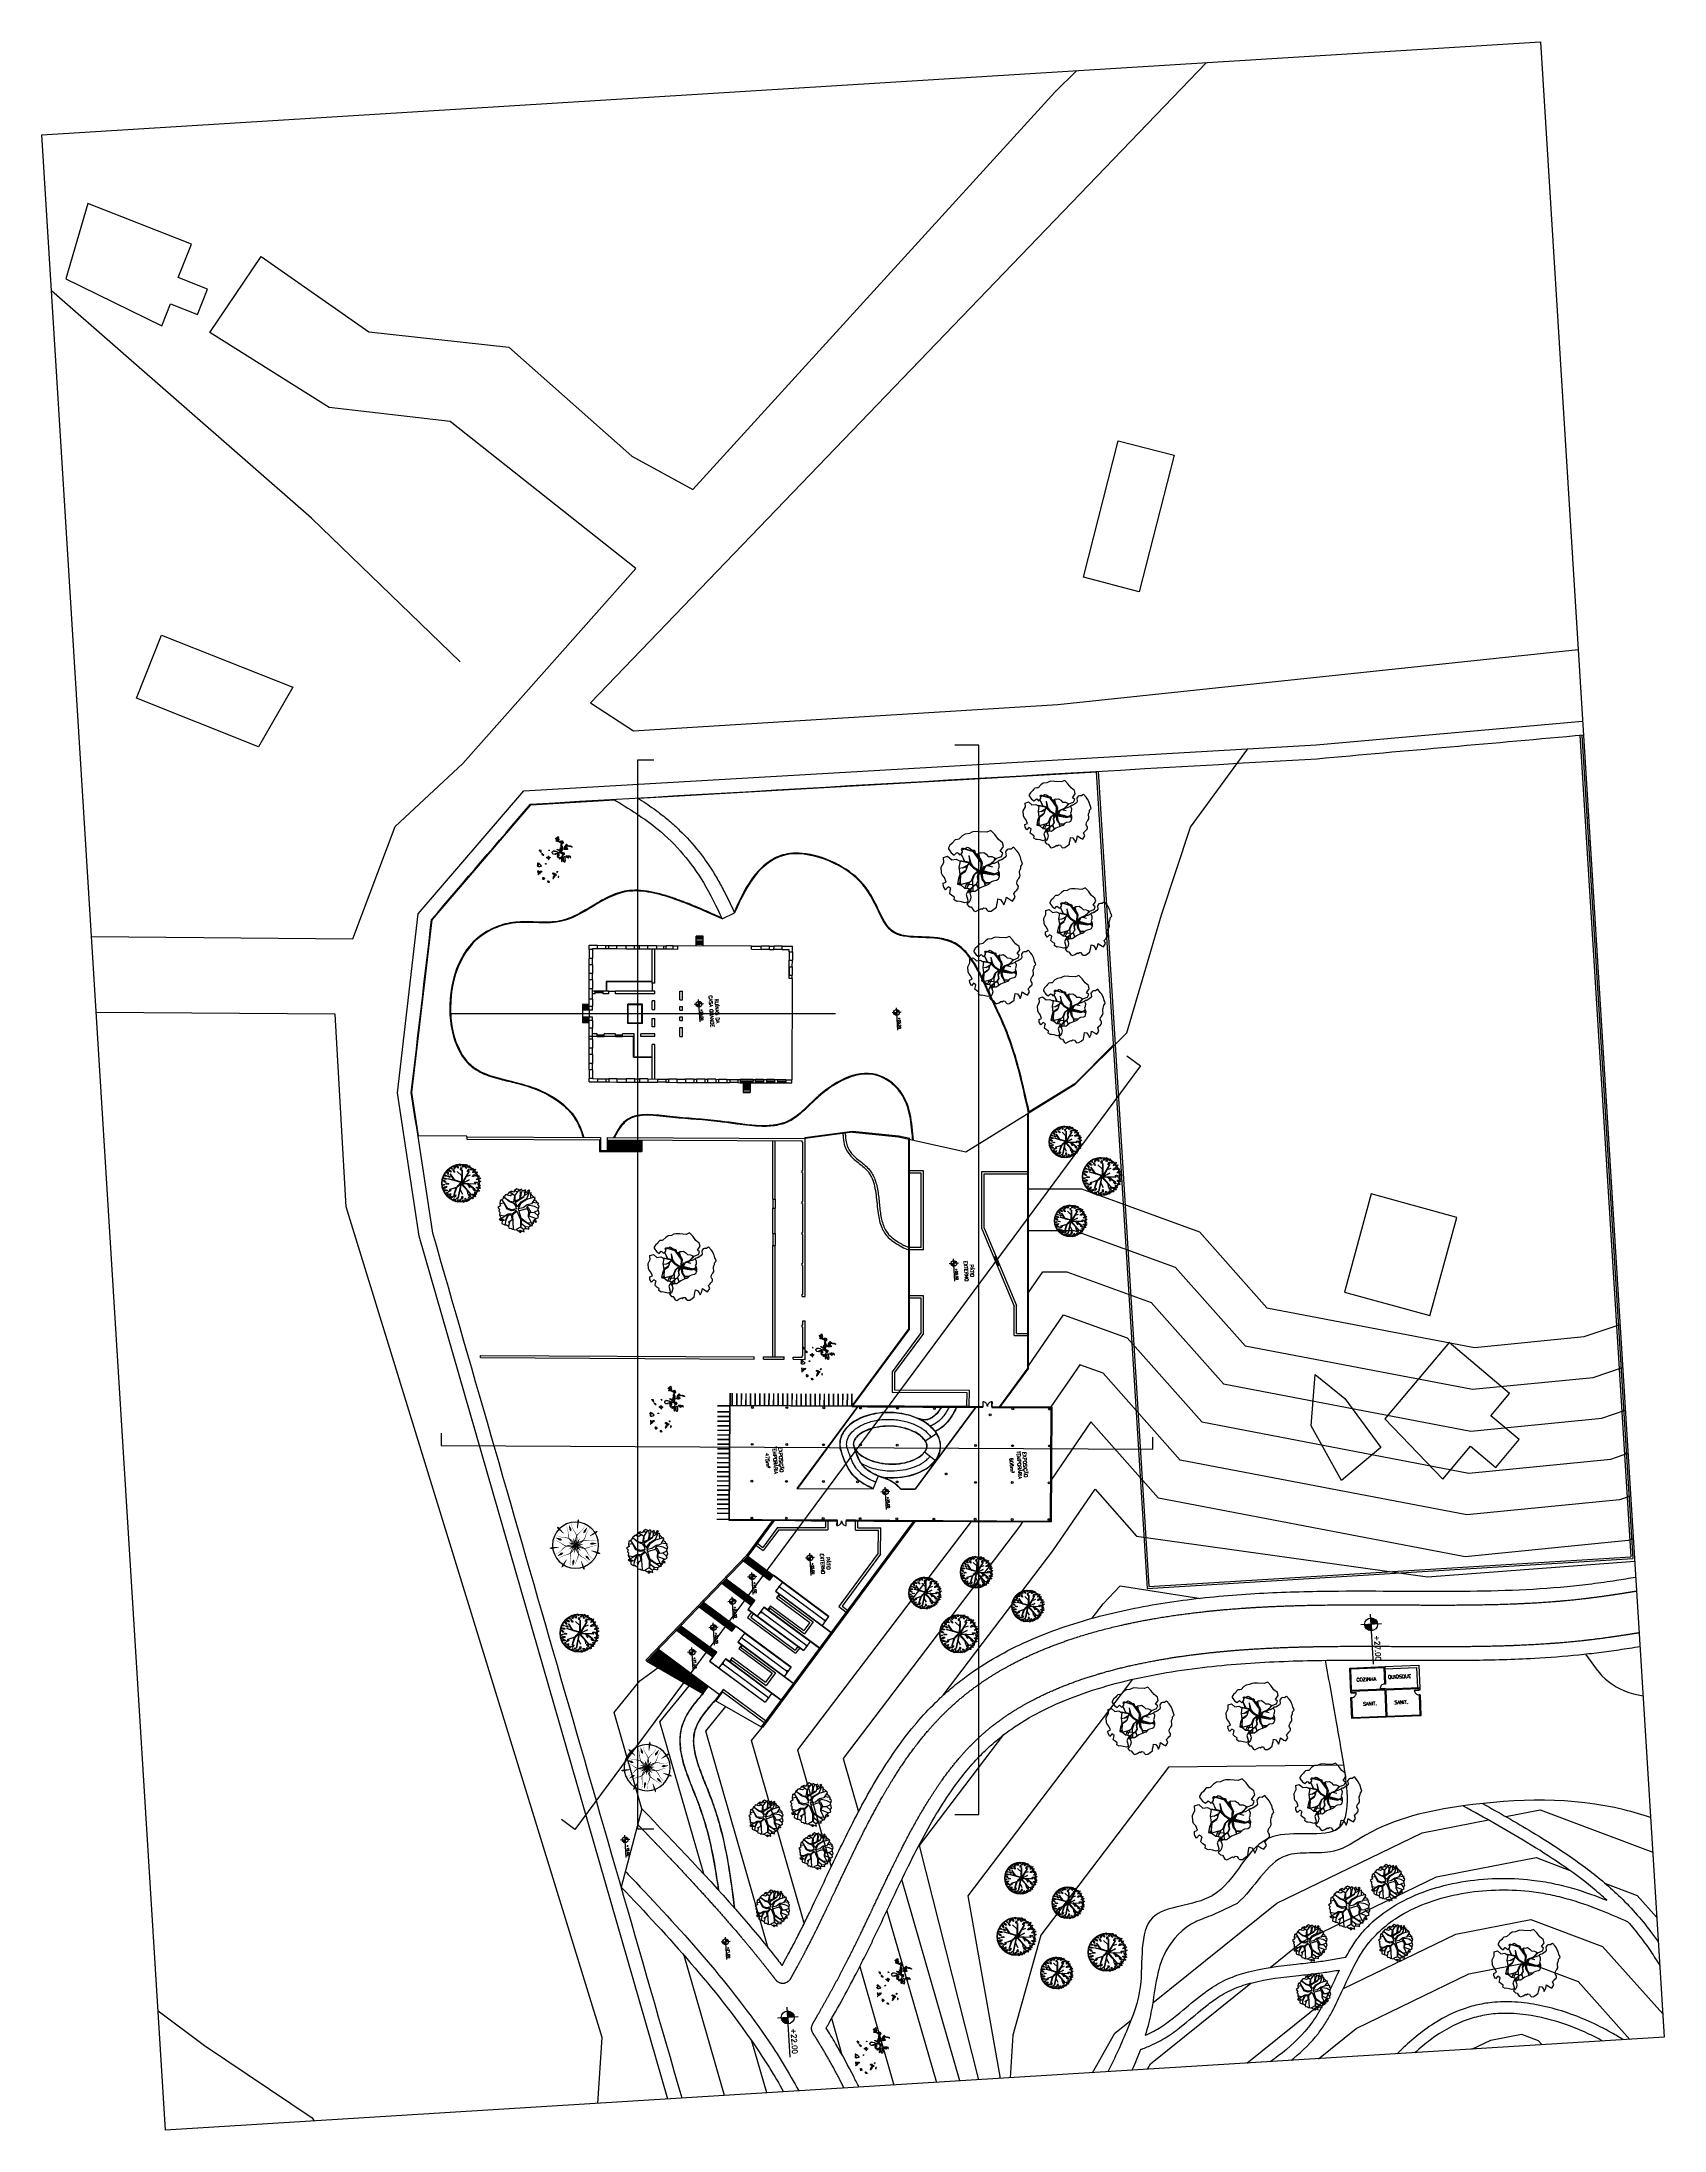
# Model space of a CAD drawing. Header units: millimetres. Extents: x 55520 to 96084, y -58491 to -49645.
# Drawn here: x 62516.5 to 62868.6, y -57897.3 to -57444 of the extents above; entities that cross this region are included whole.
import ezdxf
from ezdxf.enums import TextEntityAlignment as Align

# ---------------------------------------------------------------- set-up
doc = ezdxf.new("R2010")
doc.units = ezdxf.units.MM
for name, color, linetype in [('Alvenaria Corte', 30, 'Continuous'), ('Alvenaria Vista', 40, 'Continuous'), ('ARQ-COTAS', 1, 'Continuous'), ('ARQ-SÍMBOLOS', 2, 'Continuous'), ('ARQ-TEXTO2', 2, 'Continuous'), ('ARQ-TEXTO3', 3, 'Continuous'), ('Caminhos Principais', 13, 'Continuous'), ('Cinza', 9, 'Continuous'), ('Curvas de Nível', 10, 'Continuous'), ('Edificações', 6, 'Continuous'), ('Esquadrias', 241, 'Continuous'), ('Limite Terreno', 20, 'Continuous'), ('Limites', 250, 'Continuous'), ('Linha Fina', 100, 'Continuous'), ('Pilares', 181, 'Continuous'), ('Árvores Existentes', 114, 'Continuous')]:
    doc.layers.add(name, color=color, linetype=linetype)
doc.layers.add('Intervenções', color=1, linetype='Continuous', true_color=0xff0000)
doc.styles.add('ATTR', font='romans.shx', dxfattribs={"width": 0.8, "height": 0.470416})
doc.styles.add('ROMANS', font='romans.shx')

# ---------------------------------------------------------------- blocks, each defined once
blk = doc.blocks.new('Quiosque e Banheiro')
at = {"layer": 'Alvenaria Corte'}
for p, q in [((50023.93, -44631.27), (50022.12, -44638.44)), ((50024.07, -44631.51), (50022.31, -44638.49)), ((50023.93, -44631.27), (50024.41, -44631.39)), ((50024.07, -44631.51), (50024.37, -44631.58)), ((50024.41, -44631.39), (50024.37, -44631.58)), ((50025.38, -44631.63), (50025.33, -44631.83)), ((50025.33, -44631.83), (50029.6, -44632.9)), ((50025.38, -44631.63), (50029.84, -44632.76)), ((50029.84, -44632.76), (50026.17, -44647.3)), ((50029.6, -44632.9), (50027.84, -44639.88)), ((50015.51, -44644.61), (50017.37, -44637.24)), ((50015.75, -44644.46), (50017.51, -44637.48)), ((50017.37, -44637.24), (50021.05, -44638.17)), ((50017.51, -44637.48), (50021, -44638.37)), ((50022.07, -44638.63), (50020.31, -44645.62)), ((50022.26, -44638.68), (50020.5, -44645.66)), ((50021.05, -44638.17), (50021, -44638.37)), ((50022.02, -44638.42), (50021.97, -44638.61)), ((50021.97, -44638.61), (50022.07, -44638.63)), ((50022.02, -44638.42), (50022.12, -44638.44)), ((50022.26, -44638.68), (50027.79, -44640.08)), ((50022.31, -44638.49), (50027.84, -44639.88)), ((50027.79, -44640.08), (50026.03, -44647.06)), ((50020.74, -44645.93), (50015.51, -44644.61)), ((50020.31, -44645.62), (50015.75, -44644.46)), ((50020.79, -44645.74), (50020.5, -44645.66)), ((50020.74, -44645.93), (50020.79, -44645.74)), ((50021.71, -44646.18), (50021.76, -44645.98)), ((50026.17, -44647.3), (50021.71, -44646.18)), ((50026.03, -44647.06), (50021.76, -44645.98))]:
    blk.add_line(p, q, dxfattribs=at)
at = {"layer": 'Alvenaria Vista'}
for p, q in [((50017.37, -44637.24), (50019.18, -44630.07)), ((50017.85, -44637.36), (50019.54, -44630.67)), ((50019.18, -44630.07), (50023.93, -44631.27)), ((50019.54, -44630.67), (50023.81, -44631.75))]:
    blk.add_line(p, q, dxfattribs=at)
at = {"layer": 'Esquadrias'}
for points in [[(50024.37, -44631.58), (50024.41, -44631.59), (50024.17, -44632.56), (50024.12, -44632.55)], [(50021.97, -44638.61), (50021.92, -44638.6), (50021.68, -44639.57), (50021.73, -44639.58)], [(50020.79, -44645.74), (50020.84, -44645.75), (50021.08, -44644.78), (50021.04, -44644.77)]]:
    blk.add_lwpolyline(points, close=True, dxfattribs=at)
at = {"layer": 'Linha Fina'}
for centre, start, end in [((50024.38, -44631.61), 254.36, 347.2976), ((50021.94, -44638.63), 164.36, 257.2976), ((50020.82, -44645.72), 344.36, 77.2976)]:
    blk.add_arc(centre, 0.975, start, end, dxfattribs=at)
at = {"layer": 'ARQ-TEXTO2', "char_height": 0.75, "attachment_point": 1, "rotation": 75.8288, "style": 'ROMANS'}
for s, insert in [('QUIOSQUE', (50019.37, -44637.13)), ('SANIT.', (50025.07, -44637.34)), ('COZINHA', (50018, -44643.85)), ('SANIT.', (50023.43, -44643.98))]:
    blk.add_mtext(s, dxfattribs=dict(at, insert=insert))
blk = doc.blocks.new('Nível_Planta')
at = {"layer": 'ARQ-SÍMBOLOS', "ltscale": 0.1}
h = blk.add_hatch(color=1, dxfattribs=at)
h.dxf.hatch_style = 1
h.paths.add_polyline_path([(-0.25, 0), (0, 0), (0, 0.25, 0.414214)])
h.paths.add_polyline_path([(0.25, 0), (0, 0), (0, -0.25, 0.414214)])
at = {"layer": 'ARQ-SÍMBOLOS', "color": 1}
for p, q in [((1.535, 0), (-0.4, 0)), ((0, 0.4), (0, -0.4))]:
    blk.add_line(p, q, dxfattribs=at)
at = {"layer": 'ARQ-SÍMBOLOS', "color": 1, "ltscale": 0.1}
blk.add_line((-0.25, 0), (0.25, 0), dxfattribs=at)
at = {"layer": 'ARQ-SÍMBOLOS', "color": 1}
blk.add_circle((0, 0), 0.25, dxfattribs=at)
at = {"layer": 'ARQ-TEXTO2', "style": 'ROMANS'}
blk.add_attdef('NIVEL-ACABADO', text='', height=0.2, dxfattribs=at).set_placement((0.432, 0.034), align=Align.BOTTOM_LEFT)
blk = doc.blocks.new('ARBOL')
at = {"color": 0, "linetype": 'ByBlock'}
for p, q in [((-1.38, 4.17), (-1.34, 4.04)), ((-1.34, 4.13), (-1.36, 4.18)), ((-1.03, 4.39), (-1.22, 4.4)), ((-0.98, 4.41), (-1.2, 4.42)), ((-0.54, 4), (-1.03, 4.39)), ((-0.89, 4.31), (-0.91, 4.43)), ((-0.51, 4.01), (-0.89, 4.31)), ((-0.59, 4.07), (-0.58, 4.16)), ((-1.96, 2.94), (-2.14, 2.45)), ((-1.91, 2.92), (-2.12, 2.47)), ((-1.48, 3.05), (-1.91, 2.97)), ((-1.89, 2.94), (-1.5, 3.02)), ((-1.59, 3.28), (-1.84, 3.34)), ((-1.2, 3.55), (-1.65, 3.82)), ((-1.36, 3.28), (-1.61, 3.28)), ((-1.08, 3.42), (-1.6, 3.77)), ((-1.27, 3.33), (-1.59, 3.28)), ((-1.25, 3.33), (-1.48, 3.05)), ((-1.31, 3.32), (-1.48, 3.05)), ((-1.34, 4.04), (-1.35, 3.66)), ((-1.3, 3.64), (-1.34, 4.13)), ((-1.11, 3.42), (-1.27, 3.33)), ((-1.1, 3.37), (-1.25, 3.33)), ((-0.98, 3.4), (-1.2, 3.55)), ((-1.1, 3.37), (-0.97, 3.06)), ((-1.02, 3.29), (-1.08, 3.42)), ((-1.01, 3.45), (-0.91, 3.88)), ((-0.93, 3.01), (-1.01, 3.39)), ((-0.91, 3.05), (-0.98, 3.4)), ((-0.97, 3.44), (-0.9, 3.9)), ((-0.72, 2.68), (-0.94, 2.99)), ((-0.74, 2.76), (-0.93, 3.01)), ((-0.73, 2.8), (-0.91, 3.05)), ((-0.55, 2.67), (-0.73, 2.8)), ((-0.57, 2.67), (-0.33, 3.17)), ((-0.57, 2.67), (-0.29, 3.14)), ((-0.33, 3.17), (-0.54, 4)), ((-0.52, 4.03), (-0.53, 4.13)), ((-0.35, 3.49), (-0.51, 4.01)), ((-0.44, 2.8), (-0.26, 3.1)), ((-0.44, 2.7), (-0.22, 2.85)), ((-0.44, 2.67), (-0.44, 2.8)), ((-0.43, 2.66), (-0.26, 2.79)), ((-0.39, 2.61), (-0.13, 2.82)), ((-0.36, 3.57), (-0.3, 3.78)), ((-0.3, 3.45), (-0.35, 3.49)), ((-0.29, 3.14), (-0.34, 3.44)), ((-0.33, 3.51), (-0.26, 3.77)), ((-0.3, 3.47), (-0.24, 3.79)), ((-0.26, 3.14), (-0.3, 3.45)), ((-0.26, 2.79), (-0.11, 2.85)), ((-0.13, 2.82), (-0.02, 2.82)), ((-0.11, 2.85), (0.24, 2.85)), ((-0.02, 2.82), (0.26, 2.62)), ((0.05, 2.79), (0.29, 2.83)), ((0.21, 2.85), (0.55, 2.98)), ((0.24, 2.85), (0.46, 2.8)), ((0.33, 2.85), (0.56, 2.98)), ((0.46, 2.8), (0.72, 2.82)), ((0.55, 2.98), (0.62, 3.09)), ((0.59, 2.98), (0.7, 3.04)), ((0.85, 2.83), (1.01, 2.85)), ((-2.12, 2.47), (-2.28, 2.39)), ((-2.11, 2.44), (-2.19, 2.31)), ((-1.58, 2.24), (-2.19, 2.31)), ((-1.77, 2.22), (-1.97, 2)), ((-1.68, 1.8), (-1.89, 1.63)), ((-1.87, 1.62), (-1.68, 1.75)), ((-1.51, 2.25), (-1.86, 1.94)), ((-1.83, 2.17), (-1.41, 2.04)), ((-1.8, 1.52), (-1.79, 1.53)), ((-1.36, 2.27), (-1.77, 2.22)), ((-1.68, 1.75), (-1.76, 1.59)), ((-1.64, 1.78), (-1.72, 1.6)), ((-1.35, 1.93), (-1.68, 1.8)), ((-1.32, 1.91), (-1.64, 1.78)), ((-1.33, 2.25), (-1.56, 1.59)), ((-1.11, 2.58), (-1.41, 2.27)), ((-1.1, 2.57), (-1.36, 2.27)), ((-1.17, 1.95), (-1.35, 1.93)), ((-1.19, 1.88), (-1.32, 1.91)), ((-1.31, 2.27), (-1.04, 2.58)), ((-1.19, 1.95), (-1.16, 1.62)), ((-0.99, 2.12), (-1.17, 1.96)), ((-1.04, 2.05), (-1.17, 1.95)), ((-1.16, 1.59), (-1.15, 1.94)), ((-0.77, 2.71), (-1.11, 2.58)), ((-0.73, 2.67), (-1.1, 2.57)), ((-0.97, 2.1), (-1.04, 2.05)), ((-0.93, 2.41), (-0.99, 2.12)), ((-0.92, 2.35), (-0.97, 2.1)), ((-0.57, 2.67), (-0.92, 2.35)), ((-0.91, 2.4), (-0.69, 2.7)), ((-0.63, 2.68), (-0.91, 2.4)), ((-0.55, 2.67), (-0.74, 2.76)), ((-0.63, 2.59), (-0.71, 2.14)), ((-0.57, 2.67), (-0.7, 2.12)), ((-0.7, 2.12), (-0.63, 1.84)), ((-0.65, 1.83), (-0.68, 1.66)), ((-0.68, 1.66), (-0.67, 1.63)), ((-0.62, 1.8), (-0.66, 1.67)), ((-0.66, 1.67), (-0.65, 1.63)), ((-0.55, 2.48), (-0.65, 2.13)), ((-0.65, 2.13), (-0.61, 1.86)), ((-0.63, 1.84), (-0.5, 1.76)), ((-0.61, 1.86), (-0.45, 1.78)), ((-0.57, 2.67), (-0.5, 2.48)), ((-0.49, 2.73), (-0.51, 2.67)), ((-0.51, 2.67), (-0.46, 2.49)), ((-0.5, 2.48), (0.11, 2.1)), ((-0.5, 1.76), (-0.26, 1.69)), ((-0.46, 2.49), (-0.44, 2.67)), ((-0.45, 1.78), (-0.21, 1.71)), ((-0.42, 2.63), (0.23, 2.13)), ((-0.42, 2.58), (0.08, 2.2)), ((-0.41, 2.46), (-0.42, 2.58)), ((0.07, 2.15), (-0.41, 2.46)), ((0.08, 2.2), (-0.35, 2.48)), ((0.23, 2.13), (0.07, 2.15)), ((0.11, 2.1), (0.32, 2.08)), ((0.26, 2.13), (0.37, 2.13)), ((0.32, 2.08), (0.44, 1.93)), ((0.37, 2.13), (0.51, 2.16)), ((0.43, 2.06), (0.47, 1.98)), ((0.44, 2.06), (0.5, 2.09))]:
    blk.add_line(p, q, dxfattribs=at)
for q in [(-0.27, 3.28), (-0.26, 3.28)]:
    blk.add_line((-0.27, 3.28), q)
at = {"color": 0, "linetype": 'ByBlock', "flags": 128}
for points in [[(-2.06, 1.57), (-2.1, 1.18), (-2.16, 1.08), (-2.33, 1.09), (-2.52, 1.23), (-2.72, 1.36), (-2.8, 1.37), (-2.92, 1.55), (-2.84, 1.69), (-2.96, 1.87), (-3.04, 2.03), (-2.93, 2.21), (-2.84, 2.32), (-2.97, 2.49), (-3.21, 2.38), (-3.25, 2.63), (-3.18, 2.83), (-2.96, 2.83), (-2.96, 3.15), (-3.03, 3.35), (-3.02, 3.5), (-2.9, 3.87), (-2.63, 4.1), (-2.53, 4.4), (-2.25, 4.38), (-2.08, 4.05), (-1.78, 3.98), (-1.6, 3.76), (-1.82, 3.41), (-1.89, 3.14), (-1.94, 2.95), (-2.13, 2.74), (-2.33, 2.43), (-2.13, 2.27), (-1.99, 2.01), (-1.72, 1.86), (-2.06, 1.57)], [(-2.01, 4.81), (-1.93, 4.5), (-1.8, 4.29), (-1.57, 4.38), (-1.52, 4.31), (-1.47, 4.17), (-1.38, 4.17), (-1.23, 4.26), (-1.2, 4.36), (-1.23, 4.45), (-1.13, 4.5), (-1.06, 4.48), (-0.97, 4.41), (-0.82, 4.45), (-0.72, 4.36), (-0.6, 4.17), (-0.45, 4.08), (-0.47, 3.89), (-0.39, 3.77), (-0.18, 3.8), (-0.09, 3.75), (0.07, 3.72), (0.18, 3.54), (0.25, 3.36), (0.47, 3.26), (0.67, 3.04), (1.06, 3.03), (1.23, 3.19), (1.12, 3.38), (1.43, 3.59), (1.47, 3.85), (1.3, 4.14), (1.2, 4.54), (1.06, 4.88), (0.77, 4.88), (0.29, 5.11), (0.01, 5.24), (-0.15, 5.26), (-0.34, 5.24), (-0.61, 5.31), (-0.83, 5.27), (-1.12, 5.14), (-1.22, 5.16), (-1.37, 5.21), (-1.51, 5.15), (-1.59, 5.08), (-1.83, 5), (-1.98, 4.88), (-2.01, 4.81)], [(-1.68, 1.61), (-1.79, 1.58), (-1.8, 1.41), (-1.82, 1.29), (-1.94, 1.13), (-2.05, 1.02), (-2.24, 0.96), (-2.17, 0.75), (-2.05, 0.68), (-1.99, 0.38), (-1.9, 0.29), (-1.7, 0.31), (-1.46, 0.34), (-1.43, 0.25), (-1.3, 0.31), (-1.18, 0.25), (-1.16, 0.11), (-1.11, -0.01), (-0.93, -0.07), (-0.71, -0.02), (-0.5, 0.04), (-0.42, 0.19), (-0.32, 0.33), (-0.21, 0.51), (-0.06, 0.41), (-0.01, 0.18), (0, 0), (0.21, 0.2), (0.35, 0.41), (0.53, 0.14), (0.64, 0.02), (0.89, 0.19), (0.89, 0.45), (1.05, 0.53), (1.14, 0.57), (1.26, 0.63), (1.31, 0.68), (1.36, 0.79), (1.33, 0.91), (1.33, 1.01), (1.41, 1.13), (1.5, 1.2), (1.58, 1.24), (1.69, 1.33), (1.73, 1.41), (1.74, 1.48), (1.78, 1.61), (1.81, 1.68), (1.87, 1.74), (1.95, 1.83), (2.01, 1.95), (2.17, 2.03), (2.19, 2.2), (2.18, 2.29), (2.21, 2.52), (2.2, 2.62), (2.19, 2.83), (2.14, 3), (2.04, 3.3), (1.96, 3.28), (1.83, 3.24), (1.68, 3.31), (1.59, 3.31), (1.42, 3.21), (1.36, 2.95), (1.25, 2.88), (0.99, 2.81), (0.8, 2.84), (0.71, 2.82), (0.71, 2.6), (0.61, 2.4), (0.51, 2.31), (0.51, 2.16), (0.5, 2.05), (0.42, 1.87), (0.28, 1.69), (0.16, 1.68), (-0.06, 1.73), (-0.2, 1.72), (-0.43, 1.62), (-0.72, 1.63), (-1.02, 1.63), (-1.26, 1.56), (-1.42, 1.52), (-1.66, 1.63), (-1.68, 1.61)]]:
    blk.add_lwpolyline(points, dxfattribs=at)
blk = doc.blocks.new('tree top 2_cad-block.com')
at = {"color": 0}
for points in [[(-2521, -35), (-2642, -157, -0.0890086), (-2704, -201, -0.0961625), (-2788, -221, -0.1232156), (-2815, -216, -0.2232863), (-2832, -195), (-2820, -195, 0.076603), (-2800, -190, 0.8998294), (-2803, -178, -1.0380912), (-2803, -175, 0.9868107), (-2804, -164, -0.5444537), (-2808, -158, 0.4328057), (-2811, -153, -0.37258), (-2825, -130, 0.5590721), (-2838, -119, -0.2503733), (-2846, -118, 0.0279978), (-2881, -93, 0.0320506), (-2921, -71), (-2893, -56, 0.1880264), (-2871, -32, -0.8846222), (-2865, -33, 0.5084994), (-2842, -54, -0.1675556), (-2816, -57, 0.3711434), (-2785, -49, -0.522163), (-2758, -49, 0.955418), (-2741, -38, -1.6107113), (-2726, -37, 0.5234518), (-2718, -51, -0.2122453), (-2683, -68, 0.2555192), (-2651, -81, 0.1656774), (-2632, -71, 0.1410107), (-2623, -55, 0.6427079), (-2631, -49, -0.6781609), (-2639, -42, -0.4723062), (-2631, -38, 1.0104854), (-2623, -24, -0.4558183), (-2626, -9, -0.6194846), (-2620, -10, 0.8275703), (-2606, -9, -0.6593286), (-2587, -3, 0.6391992), (-2574, 1, -1.1218141), (-2563, -2, 0.1984541), (-2563, -12, -0.6212835), (-2566, -16, 0.9654746), (-2572, -36, -0.3542217), (-2567, -44, -0.4150768), (-2573, -49, 0.6549973), (-2582, -65, 0.2434178), (-2567, -72, 0.2783374), (-2555, -65, -0.0801501), (-2534, -36, -0.3729666), (-2521, -35, -0.7813375)], [(-2298, 149), (-2279, 158, -0.0641627), (-2238, 173, 0.1029258), (-2134, 218, -0.0012253), (-2060, 270), (-2122, 356), (-2166, 342, 0.0312291), (-2281, 297, -0.5468664), (-2289, 302, -0.3522141), (-2283, 309), (-2128, 366), (-2151, 392, 0.0621445), (-2222, 455, -0.0041832), (-2238, 466), (-2240, 460, -0.4752738), (-2249, 456, 0.0147312), (-2263, 462), (-2257, 450, -0.1801425), (-2256, 430, -0.5221031), (-2277, 423, 0.0063668), (-2297, 438), (-2296, 428, -0.1054688), (-2298, 392, -0.5861965), (-2314, 388, 0.58716), (-2319, 387, -0.1256017), (-2329, 369, -0.6125551), (-2348, 375, 0.45834), (-2354, 378, -0.3314998), (-2372, 384), (-2376, 376, -0.4925465), (-2398, 375, 0.393664), (-2409, 376), (-2393, 363, 0.2000121), (-2385, 361, -0.5064324), (-2374, 349, 0.9494605), (-2366, 347, -0.7382551), (-2349, 347, 0.4413854), (-2343, 344, -0.1217148), (-2330, 346, -0.3363445), (-2327, 342, 0.6524899), (-2323, 341, -0.7019602), (-2310, 337, -0.1773692), (-2315, 321, -0.5395515), (-2323, 321, 0.6087793), (-2328, 321, -0.1726816), (-2339, 310, -0.5080936), (-2351, 317, 0.1484901), (-2354, 325, 0.5719314), (-2361, 324, -0.134437), (-2371, 310, 0.1042936), (-2381, 297, 0.4360199), (-2378, 287, -0.7971485), (-2380, 272, 0.5570891), (-2386, 261, 0.2324154), (-2375, 253, -0.7672249), (-2373, 237, -0.1751022), (-2384, 237, 1.1730552), (-2385, 228, -1.4226731), (-2390, 214, 0.3745724), (-2395, 214, 0.518418), (-2395, 210, -0.7241294), (-2397, 194, 0.5845703), (-2401, 182, -0.2628245), (-2400, 172, 0.3851627), (-2398, 169, 0.1121709), (-2387, 167), (-2348, 160), (-2325, 155, -0.0111197), (-2298, 149, 0.3768776)], [(-1788, 607), (-1746, 639, -0.0978742), (-1697, 662, -0.128018), (-1675, 662, -0.3073786), (-1658, 643), (-1656, 619), (-1665, 617, 0.2953204), (-1675, 604, -0.1821223), (-1677, 600, 0.4948838), (-1677, 593, -0.1954535), (-1665, 576, -0.0803164), (-1664, 568, 0.2782458), (-1656, 549), (-1788, 607), (-1879, 663, -0.0971124), (-2017, 789), (-2010, 796, 0.4113214), (-2010, 805, -0.5002552), (-2009, 813), (-2003, 807, 1.1227601), (-1988, 825, -0.7438064), (-1986, 830, -0.311104), (-1973, 821, 0.5149116), (-1953, 816, -0.3137906), (-1946, 816, 0.452196), (-1930, 822, 0.4101434), (-1947, 863, -0.969955), (-1945, 869, -0.0632903), (-1909, 851, 0.3558058), (-1888, 853, 0.5108276), (-1890, 866, -0.1083597), (-1903, 877, -1.1771881), (-1898, 880, 0.3313886), (-1879, 867, 0.5828312), (-1873, 880, 0.1540492), (-1902, 904, -0.894376), (-1901, 907, 0.1297655), (-1872, 911, 0.905698), (-1877, 930, -1.1243401), (-1878, 936, 0.426186), (-1866, 947, -1.2828614), (-1863, 946, 0.3545521), (-1859, 923, 0.2960964), (-1829, 918, -0.551146), (-1818, 911, -0.351024), (-1827, 900, -0.2209743), (-1832, 901, 0.6004655), (-1858, 889, 0.5502234), (-1843, 878, 0.0152474), (-1824, 886, 0.362883), (-1819, 896, -0.4519835), (-1815, 902, -0.2146348), (-1792, 895, -0.3129134), (-1788, 877, -0.3818867), (-1794, 874, 0.3179798), (-1813, 867, 0.1321133), (-1825, 833, 0.618764), (-1819, 830, -0.3588635), (-1806, 828, -0.3046051), (-1805, 822, 0.6029985), (-1803, 819, -0.442928), (-1781, 803, 0.2615743), (-1774, 791, -0.8055215), (-1775, 783, 0.1407991), (-1790, 780, 0.1817606), (-1798, 770, 0.2070166), (-1797, 758, -0.1184591), (-1792, 740, -0.2172553), (-1800, 723, 0.6278138), (-1796, 710, -0.409067), (-1785, 695, -0.6792317), (-1792, 694, 0.2537093), (-1803, 699, -0.3305944), (-1806, 702, 0.9280435), (-1814, 700, -0.6310562), (-1820, 696, -0.0309771), (-1825, 699, 0.530217), (-1835, 695, -0.5326488), (-1845, 691, 0.0979406), (-1859, 698, 0.1263509), (-1880, 698, 0.7907453), (-1880, 689, -0.1463997), (-1847, 671, -0.6802053), (-1851, 661, 0.0322211), (-1875, 660)], [(-1845, 1069), (-1847, 1084, -0.0888148), (-1845, 1113), (-1816, 1209, -0.089515), (-1760, 1319, -0.039705), (-1714, 1370), (-1682, 1362), (-1680, 1351, 0.1360802), (-1671, 1336), (-1687, 1332, 0.4657322), (-1697, 1311, -0.5628321), (-1700, 1307, 0.4668338), (-1711, 1297, -0.5817075), (-1715, 1294, 0.8145472), (-1727, 1279, -0.7340543), (-1734, 1267, 0.6432711), (-1748, 1250, -0.1623287), (-1743, 1216, -0.3766121), (-1756, 1205, 0.4197182), (-1769, 1193, 0.180092), (-1763, 1175, -0.2678467), (-1759, 1151, 0.0235323), (-1774, 1106, 0.2078867), (-1770, 1078), (-1783, 1074, 0.5005939), (-1797, 1042, -1.2686227), (-1804, 1040, -0.0101597), (-1805, 1066, 0.5889608), (-1830, 1080, 0.2520972), (-1838, 1066, -0.6018371), (-1845, 1069, -0.7184847)], [(-1716, 178), (-1596, 173, 0.0391797), (-1533, 175, 0.0258852), (-1289, 215, -0.2676897), (-1279, 212, -0.08339), (-1271, 200, 0.702426), (-1261, 200, -0.583324), (-1255, 202, 0.0919468), (-1249, 197, 0.6366668), (-1242, 203, -0.1020233), (-1242, 216), (-1234, 212, 0.1775075), (-1222, 211), (-1230, 200, 0.2426834), (-1239, 151), (-1260, 173), (-1260, 179, 0.1500916), (-1263, 190, 0.2208688), (-1271, 196, -0.1092321), (-1285, 201, 0.6351344), (-1294, 196, 0.0165574), (-1292, 183), (-1299, 189, 0.8832326), (-1320, 173, 0.0850943), (-1312, 164), (-1323, 167, 0.9733571), (-1332, 138, -0.1065405), (-1314, 126), (-1334, 127, 1.2350181), (-1328, 98, -0.5171403), (-1321, 92, -0.2463457), (-1325, 83, 0.5544228), (-1322, 57, -0.340995), (-1318, 47), (-1365, 24, -0.0076053), (-1468, -26, -0.5281917), (-1477, -21, -0.0717228), (-1476, -10), (-1465, -7, 0.9067743), (-1467, 16, 0.0687199), (-1497, 12, -0.620262), (-1504, 19, -0.2748983), (-1489, 30, 0.8524007), (-1487, 62, 0.1084811), (-1527, 62, -0.9733529), (-1530, 75, 0.8107524), (-1533, 112, 0.1954413), (-1558, 105, -1.1287238), (-1560, 110, 0.4275762), (-1551, 134, 0.5336135), (-1574, 137, -0.1626712), (-1597, 124, 0.2543295), (-1610, 114, -0.5309186), (-1623, 111, 0.858905), (-1648, 92, -0.4914229), (-1660, 65, -0.602763), (-1676, 83, -0.145022), (-1663, 100, 0.3744642), (-1660, 115, -0.6730883), (-1648, 130, 0.9702282), (-1641, 150, 0.1714486), (-1692, 151, -0.6567947), (-1716, 178, -1.9565204)], [(-1708, 671), (-1699, 673, -0.0944696), (-1677, 674, 0.0451012), (-1669, 674, 0.4897826), (-1665, 680, -0.0584458), (-1670, 710, 0.2922658), (-1680, 723, 0.33801), (-1706, 715, 0.1664054), (-1711, 697, 0.041311), (-1708, 671, 0.824584)], [(-1460, 839), (-1449, 686, -0.0880999), (-1454, 634, 0.0566591), (-1479, 485), (-1607, 527), (-1637, 685), (-1619, 692, 0.2730755), (-1610, 704, 0.4263509), (-1615, 709, 0.1545401), (-1635, 704), (-1632, 713), (-1619, 715, 0.2694917), (-1605, 727, 0.5355493), (-1613, 737, 0.0936261), (-1631, 732), (-1627, 740, 0.2682835), (-1628, 758, 0.5646656), (-1644, 757), (-1641, 767, 0.7272871), (-1650, 773, -1.6785185), (-1651, 777, 0.2069037), (-1632, 778, 0.8583424), (-1637, 791, -0.9215858), (-1638, 797, 0.1825954), (-1630, 805, 0.479196), (-1634, 816, -0.635433), (-1636, 825), (-1627, 818, -0.1477411), (-1620, 807, 0.5755492), (-1607, 804, 0.3824742), (-1606, 821, 0.1877416), (-1629, 833, -0.7887156), (-1629, 835, 0.1915233), (-1616, 847, -0.517478), (-1610, 848, -0.1113428), (-1598, 828, 0.3503355), (-1581, 817, -0.0668846), (-1551, 816, 0.7158722), (-1541, 832, -0.5055995), (-1540, 838, -0.421765), (-1532, 835, 0.1874763), (-1508, 811, 0.6315543), (-1492, 824, 0.2511158), (-1514, 847, -0.9447193), (-1513, 851, 0.126923), (-1475, 853, -0.5977669), (-1460, 839, 0.8439111)], [(-918, 375), (-904, 379, -0.1462754), (-875, 377, 0.0261025), (-840, 366, 0.7517321), (-838, 370), (-865, 397, 0.0199993), (-971, 496, 0.213727), (-1003, 505, 0.6266888), (-1004, 500), (-945, 414), (-918, 375)], [(-627, 111), (-549, 83), (-547, 74, 0.3467913), (-540, 68), (-545, 56, 0.2049483), (-544, 31, 0.3868267), (-535, 27, 0.1082969), (-519, 37), (-535, 19, 0.7150714), (-521, -6, 0.2259886), (-498, 10, -1.0633544), (-493, 7, -0.176207), (-516, -8, 1.02865), (-510, -29, -0.8848716), (-504, -41, 1.2376605), (-490, -57, -0.1481279), (-468, -39, -1.2513496), (-466, -50, 0.3197457), (-480, -59, -0.4017919), (-521, -77, -0.3283462), (-533, -60, 0.5854544), (-552, -48, -0.7209368), (-567, -34, 0.3518152), (-575, -3, 0.0295062), (-603, 16, -1.2079974), (-597, 23, 0.8358174), (-587, 28, 0.2749729), (-617, 55), (-620, 71, 0.0281474), (-627, 111, -2.9463153)], [(-2455, -327), (-2428, -250, 0.1546492), (-2428, -230, 0.0203162), (-2433, -215), (-2483, -274), (-2479, -277, -0.4489073), (-2478, -289, 0.3941596), (-2477, -295, -0.2666999), (-2475, -304, 0.4630503), (-2470, -310, -0.4334486), (-2465, -317, 0.5436149), (-2455, -327, -0.3074162)], [(-1326, -2008), (-1453, -2012), (-1460, -2017), (-1461, -2021, -0.3007956), (-1468, -2028, -0.3630703), (-1475, -2024, 0.9491802), (-1478, -2025, -1.1032217), (-1488, -2026, -0.0612703), (-1487, -2017, 1.0948551), (-1490, -2017, -0.4762259), (-1498, -2024, -0.4789334), (-1502, -2017, 1.5302489), (-1508, -2017, -0.5682038), (-1518, -2030, 0.7181862), (-1524, -2045, 0.2821179), (-1507, -2048, -0.2355259), (-1485, -2051, 0.2061579), (-1452, -2056, -0.6228075), (-1437, -2075, -0.1756126), (-1456, -2095, -0.2438775), (-1494, -2094, 0.3511272), (-1518, -2098, -0.523331), (-1535, -2096, 0.5226315), (-1547, -2095, 0.1506661), (-1556, -2114, -0.1278782), (-1574, -2160, 1.6334507), (-1565, -2161, -1.2130645), (-1552, -2160, 0.2636628), (-1550, -2165, -0.4324742), (-1549, -2172, 0.0559175), (-1554, -2180, -0.4277185), (-1564, -2183, 0.8189101), (-1568, -2188, 0.3380972), (-1555, -2191), (-1515, -2169, 0.0458571), (-1411, -2100, 0.0523488), (-1324, -2012, 0.6376671), (-1326, -2008, 1.4819304)], [(-1468, -121), (-1447, -154, -0.410895), (-1449, -161), (-1486, -198, 0.1532465), (-1495, -218, -0.0666617), (-1503, -242, 0.0024741), (-1512, -262), (-1522, -251, 0.1493205), (-1548, -237, -0.2731572), (-1559, -227), (-1540, -220, 0.1917685), (-1531, -212, -0.3886234), (-1523, -210, 0.5154797), (-1515, -205, -0.2749296), (-1510, -198, 0.3850709), (-1504, -184), (-1499, -181, 0.6026237), (-1499, -170, -0.6702904), (-1498, -161, -0.1605484), (-1487, -161, 0.2245122), (-1483, -150, -0.3380293), (-1480, -147, 0.0031619), (-1470, -144, 0.21648), (-1468, -121, -1.4948685)], [(-1396, -33), (-1467, -68), (-1453, -97), (-1429, -132), (-1409, -90, 0.0547396), (-1391, -41, 0.3982078), (-1396, -33, 1.0402745)], [(-1027, -1745), (-1094, -1826, 0.0329915), (-1122, -1865, 0.016338), (-1139, -1893, -0.0752896), (-1194, -1966), (-1188, -1970), (-1180, -1969, 0.2571688), (-1169, -1961, -0.6512569), (-1162, -1961, 0.5360872), (-1149, -1963, -0.4021564), (-1133, -1962), (-1101, -1952), (-1083, -1948), (-1085, -1934, 0.2759205), (-1096, -1921, -0.5873595), (-1101, -1898, -0.3201603), (-1079, -1896, 0.7725122), (-1076, -1893, -0.0162657), (-1082, -1881, -0.171537), (-1085, -1856, -0.543591), (-1070, -1851, -0.1545028), (-1049, -1879, 1.0396474), (-1045, -1878, 0.0466167), (-1064, -1842, -0.500819), (-1056, -1819, -0.3942574), (-1030, -1832, 0.0224477), (-1019, -1856, 0.6249006), (-1015, -1856, 0.2988017), (-1017, -1841, -0.3504043), (-1018, -1801, -0.5572837), (-1004, -1802), (-1010, -1770, 0.0347025), (-1015, -1750, 0.4835637), (-1027, -1745, 2.5981062)], [(-770, -1327), (-713, -1304), (-590, -1296), (-526, -1260, -0.054713), (-481, -1240, 0.5147607), (-480, -1236), (-506, -1219), (-514, -1220), (-520, -1221, 0.341554), (-526, -1227, -0.9562578), (-539, -1226, 0.3775739), (-544, -1219, -0.1252622), (-560, -1212, -0.3451817), (-564, -1199, 0.4399439), (-568, -1190, -0.4372377), (-575, -1172), (-636, -1149, 0.1465021), (-654, -1147), (-675, -1151, -0.196547), (-690, -1148), (-729, -1132, 0.3752895), (-752, -1139), (-757, -1155), (-750, -1164, 0.5553929), (-747, -1164, -0.7916161), (-736, -1168, -0.2974615), (-738, -1171, 0.6758088), (-738, -1174, -0.3929509), (-735, -1181, -0.3703968), (-739, -1183, 0.7160636), (-740, -1185, -0.6282639), (-743, -1193, 0.5131683), (-745, -1196, -0.5332072), (-751, -1205, 0.2993089), (-762, -1212, -0.679189), (-772, -1211, 0.7401701), (-774, -1211, -0.9447357), (-780, -1210, -0.1317429), (-778, -1204, -0.3445443), (-775, -1203, 0.4998713), (-773, -1202, 0.2410119), (-774, -1198, -0.3164561), (-776, -1187), (-783, -1196, -0.1337991), (-807, -1217, 0.1876907), (-832, -1243), (-827, -1250, 0.2911255), (-822, -1251, -0.7066992), (-819, -1257, 0.5555419), (-818, -1259, -0.3475486), (-815, -1263, 0.48264), (-813, -1264, -1.3941192), (-813, -1272, 0.1626069), (-822, -1271, 0.7184905), (-822, -1275, -0.4333456), (-820, -1281, -0.149293), (-824, -1285), (-819, -1286, -0.535485), (-816, -1292, 0.3003219), (-816, -1295, 0.6370643), (-812, -1295, -0.2439192), (-809, -1291, -0.5033236), (-807, -1293), (-805, -1291, -0.5081991), (-800, -1292, -0.303598), (-801, -1295, 0.3579568), (-801, -1295, 0.5593764), (-799, -1295, -0.2207996), (-794, -1291, -0.560543), (-792, -1293, -0.1393082), (-794, -1296), (-792, -1295, 0.1675718), (-790, -1293, -1.0229206), (-788, -1294, -0.1820123), (-789, -1296), (-788, -1296), (-786, -1294, 0.2528945), (-786, -1293, -0.8950421), (-784, -1292, -0.2218263), (-784, -1296, 0.4253828), (-784, -1297, 0.0602723), (-777, -1299, -0.4933094), (-773, -1306, 0.0043022), (-777, -1315, 0.5033288), (-770, -1327, -1.5652264)], [(-753, -1340), (-714, -1325, -0.0921855), (-694, -1321), (-616, -1320, -0.3701362), (-612, -1323, -0.2593577), (-613, -1328), (-650, -1384, -0.0149919), (-674, -1418, -0.2391573), (-702, -1432), (-744, -1433), (-737, -1426, 0.8480829), (-745, -1415, -0.2453097), (-754, -1414, -0.1818071), (-763, -1403, 0.5284615), (-769, -1402), (-765, -1398, 0.4981628), (-767, -1391, -0.7230754), (-767, -1388, -0.1829883), (-760, -1389, 0.3421269), (-754, -1389, 0.5780421), (-757, -1377), (-745, -1374, -0.0829285), (-733, -1373, 0.7106465), (-729, -1365, 0.2930938), (-745, -1362), (-740, -1359, 1.0444741), (-746, -1349, 0.0456815), (-746, -1349, 0.7127287), (-753, -1340, 2.6636827)], [(-695, -1064), (-682, -1064, -0.2674555), (-677, -1067), (-654, -1118, -0.4046312), (-658, -1131), (-680, -1136, -0.1838448), (-686, -1135), (-726, -1118), (-721, -1113), (-713, -1112, 0.6492354), (-710, -1101, -0.954379), (-707, -1098, 0.4613931), (-694, -1094, 0.228418), (-694, -1087, -0.4289077), (-692, -1083, 0.6116379), (-695, -1064, 1.4561831)], [(-20, -1630), (-75, -1628), (-75, -1620, -0.0885967), (-62, -1539, -0.7099305), (-55, -1539, 0.4740029), (-42, -1544, -0.4723834), (-34, -1547, 0.2834104), (-21, -1558, -1.2515658), (-24, -1565, 0.2376748), (-44, -1563, 0.2676763), (-52, -1573, 0.5400016), (-45, -1580, -0.3184359), (-35, -1584, 0.1407798), (-23, -1595, -0.5088092), (-22, -1601, 0.6142402), (-16, -1616, -0.5830745), (-12, -1626, -0.2740933), (-20, -1630, -6.8249212)], [(707, -2070), (792, -2108), (843, -2125), (842, -2130, -0.5258811), (836, -2133, 0.6875414), (832, -2136, -1.1570186), (827, -2136, 0.9346644), (814, -2135, -0.8291149), (809, -2135, 0.7708866), (802, -2135, -0.1021642), (799, -2141, -0.9585515), (795, -2137, 0.3910208), (794, -2132, -0.3484094), (794, -2128, 0.7848396), (789, -2124, -0.2250558), (774, -2126, 0.5605323), (769, -2130, -0.1002994), (769, -2144, 0.0759724), (768, -2182), (746, -2177), (734, -2147), (737, -2144), (740, -2148, 0.5106547), (751, -2147, 0.1004084), (759, -2126, -0.1675714), (763, -2118, 0.7450789), (760, -2112, 0.3494482), (754, -2119, 0.0082204), (754, -2119, -0.9698229), (752, -2119, -0.2038397), (756, -2108, 1.1039777), (752, -2105, 0.2589336), (751, -2112, -0.3419482), (751, -2114, -0.5267252), (748, -2113, 0.5728245), (740, -2112, 0.6737559), (743, -2117, -0.6404757), (745, -2120, 0.4873995), (746, -2125, -0.587418), (747, -2131, 0.628903), (748, -2136, -0.5206896), (750, -2144, -0.1350933), (745, -2148, -0.4842074), (740, -2146, 0.2872624), (736, -2140, 0.3118734), (732, -2142), (728, -2135, -0.0561226), (718, -2104), (707, -2070)], [(1062, -2490, 0.5744642), (1068, -2485, 0.0766987), (1065, -2476, 0.0045052), (1059, -2464, 0.2750589), (1041, -2453), (1024, -2453), (1062, -2490), (1060, -2493), (998, -2433, 0.1766909), (981, -2407, -0.0562705), (917, -2349, -0.1050817), (896, -2311, 0.0884995), (889, -2297, 0.0727039), (832, -2241), (759, -2189), (743, -2186), (729, -2236), (730, -2248), (739, -2248), (747, -2244, -0.7240909), (754, -2252, -0.0991472), (745, -2264, 0.7185507), (746, -2268, 0.129773), (760, -2264, -0.580389), (769, -2269, 0.4763106), (776, -2274, -0.8862437), (778, -2280, 0.6098428), (778, -2287, 0.2308951), (789, -2287, -0.1580129), (804, -2285, -0.795339), (804, -2299, -0.0757725), (787, -2301, 1.2338134), (789, -2311, -0.1657768), (804, -2310, 0.3118574), (810, -2308, -0.5234101), (828, -2309, -0.7020997), (821, -2318, 0.3878505), (813, -2322, -0.0713847), (804, -2336, 1.0744279), (810, -2340, -0.3295535), (824, -2334, -0.3290341), (833, -2346, -0.4576589), (816, -2362, 1.1932065), (816, -2371, -0.1249525), (837, -2370, 0.2125267), (852, -2368, -0.4395281), (873, -2373, -0.4285958), (867, -2395), (865, -2405, -0.1777112), (857, -2419, 0.0529504), (851, -2427, -0.2928651), (826, -2436, -0.1862661), (811, -2426, 0.6484849), (802, -2428, 0.4714975), (806, -2434), (811, -2440, -0.4935448), (808, -2457, -0.1458876), (796, -2459), (802, -2468, 0.1952422), (816, -2477, -0.0587668), (850, -2489, 0.3463332), (866, -2485, 0.1217848), (877, -2460, -0.3071159), (907, -2430, 0.2660341), (926, -2413, -0.4226039), (943, -2405, -0.1901569), (972, -2432, 0.6037238), (998, -2433)], [(817, -2217), (856, -2250, -0.0576032), (886, -2282, -0.0332376), (899, -2301, -0.0691028), (903, -2312, 0.0816107), (909, -2325, 0.0724453), (950, -2373, 0.0036814), (967, -2388), (974, -2381), (974, -2373), (971, -2373, -0.5458266), (968, -2368, 0.6190759), (966, -2364, -0.1122607), (955, -2362, 0.1594563), (947, -2362, -0.4554396), (944, -2360, 0.1478433), (942, -2354, -0.27736), (940, -2345, -0.1242273), (949, -2334, 0.8692067), (945, -2327, -0.117034), (926, -2330, -0.8345996), (925, -2324, 0.5743947), (927, -2319, -0.4979053), (928, -2307, 0.7326877), (927, -2302, 0.135415), (921, -2303, -0.4451155), (915, -2301, -0.3704611), (918, -2290, 0.7048534), (918, -2286, -0.1560868), (909, -2282, -1.2403537), (916, -2278, 0.602135), (922, -2279, -0.6804085), (928, -2280, 0.9025235), (934, -2280, -0.8357494), (939, -2280, 0.9907152), (947, -2277, 0.083605), (941, -2265, 0.4630718), (934, -2265, 0.2570923), (933, -2269, -0.8060521), (925, -2272, 0.4462981), (917, -2272, -0.4867388), (905, -2270, -0.0914184), (900, -2253, 0.1178193), (893, -2235, 0.5061054), (884, -2235, -0.2143687), (875, -2240, -0.5482028), (866, -2228, 0.7799818), (861, -2224, -0.7717816), (857, -2221, 0.5975968), (852, -2216, -0.089511), (817, -2217, -39.1421346)], [(852, -386), (957, -401, -0.36627), (963, -407), (965, -435), (960, -437, -0.4870124), (955, -433, 0.6780017), (942, -429, -0.3835128), (930, -431, 0.1708799), (914, -426, 0.1220862), (902, -430, -0.4957278), (891, -426, 0.3784503), (877, -418, -0.2596367), (857, -411, 0.1124321), (846, -403, -0.4941071), (843, -392, -0.1605053), (852, -386, -0.3194887)], [(992, -855), (1021, -743), (1077, -682), (1114, -686), (1173, -695), (1212, -748), (1206, -776), (1202, -774), (1201, -766, 0.4704537), (1186, -754, 0.5638021), (1183, -763, -0.5552611), (1181, -770), (1164, -759, -0.6097845), (1165, -750, 0.5274215), (1167, -740, 0.4656191), (1143, -741, -0.2974335), (1136, -743, -0.6292652), (1136, -740, 0.1134344), (1145, -728, 0.6880738), (1140, -722, 0.1041696), (1122, -734, -0.7899726), (1117, -731, 0.3243828), (1113, -721, 0.3952335), (1099, -722, -0.2083532), (1085, -729), (1088, -720), (1094, -715, 0.3533486), (1097, -703, 0.509583), (1082, -700, -0.0260838), (1037, -737, 0.7668515), (1041, -747, 0.0600965), (1060, -742, -0.2318455), (1065, -743), (1050, -754, 0.3720575), (1047, -769, 0.428666), (1055, -771, -0.0442711), (1082, -758, -1.0758692), (1084, -763, 0.4190884), (1070, -785, 0.3325622), (1088, -799, 0.1153226), (1103, -796, 0.0382522), (1133, -780, -0.9233577), (1136, -784, 0.3822515), (1132, -827, -0.57402), (1130, -832, 0.5792229), (1122, -851, -0.3080617), (1122, -865, -0.3488265), (1112, -868, 0.9346127), (1105, -885, -0.6666925), (1105, -892), (1026, -886), (992, -855)], [(1211, -497, 0.0142313), (1175, -605, 0.1351112), (1175, -648), (1270, -582), (1211, -497)], [(1338, -738), (1430, -841), (1403, -839), (1297, -791), (1255, -754), (1256, -747, 0.2050848), (1252, -737, -0.2675821), (1251, -731, 0.9597438), (1242, -728, -0.8695466), (1238, -727, 0.9417094), (1232, -726, -0.2939533), (1228, -729), (1199, -691), (1193, -676, -0.2737294), (1195, -664), (1280, -601), (1297, -629), (1287, -632), (1280, -628, 0.3677639), (1262, -632, -0.0639354), (1244, -651, 0.5132679), (1244, -660, -0.6055079), (1243, -668, 0.8577561), (1245, -677, -0.6355541), (1249, -683, 0.6910722), (1256, -694, -0.2900695), (1272, -699, 0.2441026), (1285, -705, -0.2570253), (1299, -712, 0.1557814), (1313, -722, 0.072336), (1326, -724, -0.6132002), (1330, -731, 0.9968484), (1338, -738, 0.2385911)], [(1348, -715), (1446, -838), (1473, -834, -0.2716062), (1485, -839, 0.015518), (1503, -860, -0.0782621), (1548, -931, 0.4536943), (1565, -936, -0.0043428), (1581, -927, 0.387248), (1584, -919, -0.4126984), (1587, -909, 0.5050037), (1589, -904, -0.4725881), (1590, -895, 0.5935645), (1589, -883, -0.3010058), (1579, -865, 0.3141477), (1574, -857, 0.1115053), (1539, -851, -0.6760423), (1535, -841, 0.4615889), (1534, -827, 0.5956645), (1528, -830, -0.18247), (1522, -845, -0.7253594), (1515, -841, -0.0351296), (1520, -813, 0.2812039), (1516, -800, 0.0798352), (1490, -783, -0.252554), (1473, -761, 0.5886671), (1466, -758, -0.1887629), (1444, -766, -0.1080215), (1431, -762, -0.8801984), (1436, -749, 0.7608903), (1437, -746, -0.5499459), (1439, -734, 0.8515967), (1437, -725, -0.362531), (1427, -717, 0.2771093), (1418, -708, 0.4449983), (1411, -713, -0.2555091), (1405, -720, 0.9801219), (1409, -729, -1.3950765), (1410, -736, 0.0062858), (1389, -731, -0.5068567), (1386, -723, 0.4887228), (1383, -717, -0.2788606), (1376, -709, 0.0952034), (1371, -695, -0.1735069), (1368, -685, 0.8824825), (1363, -683, 0.2389774), (1364, -689, -0.3301983), (1363, -702, -0.2073825), (1355, -706, 0.492074), (1348, -715, 1.0409724)], [(1414, -341), (1530, -351), (1530, -343), (1525, -339, -0.7342617), (1529, -324, 0.3336272), (1537, -318, 0.2482109), (1535, -308, 0.2789098), (1525, -305, -0.4079423), (1506, -294, 0.5731593), (1498, -291, -0.8301275), (1490, -286, 0.994469), (1479, -281, -0.2129472), (1471, -288, 0.4912218), (1469, -292, -0.3086309), (1468, -300, -0.4890029), (1462, -300, 0.771362), (1455, -304, -0.0934398), (1455, -324, -0.670202), (1447, -325, 0.0110722), (1439, -312, -0.3427312), (1439, -299, 0.0478384), (1450, -284, 0.293272), (1450, -268, 0.5427622), (1434, -268, -0.4103651), (1422, -271, 0.4113315), (1404, -276, 0.362362), (1405, -286, -0.6419274), (1402, -296, 0.7251841), (1399, -313, -0.4038942), (1402, -321, 0.6422806), (1407, -327, -0.8302767), (1414, -341, 2.7029499)], [(1524, -1806), (1511, -1827), (1520, -1891, 0.1215883), (1523, -1898, -0.5416513), (1521, -1901, -0.4570468), (1516, -1897, 0.0573712), (1510, -1864, 0.040875), (1501, -1841), (1473, -1878, 0.0287576), (1448, -1916, 0.0619469), (1430, -1958, 0.1902176), (1432, -1971, -0.0709143), (1436, -1983, -0.1620182), (1435, -1993), (1419, -2019, 0.6473189), (1427, -2030, 0.0365334), (1435, -2027, 0.1886738), (1445, -2018, -0.3411087), (1459, -2012, 0.8156992), (1461, -2006, -0.6492522), (1465, -1990, 0.2650823), (1471, -1985, -0.59499), (1485, -1982, 0.0524462), (1492, -1989, -0.234355), (1494, -1994, 0.4458044), (1500, -2000, -0.3901373), (1509, -2007, -0.4919872), (1504, -2012, 1.6385111), (1505, -2015, -0.3018323), (1510, -2013, -0.073131), (1521, -2019, -0.5010435), (1521, -2031, 0.5287572), (1522, -2040, 0.2810561), (1532, -2040, -0.3948108), (1541, -2041, 0.5976484), (1545, -2041, -0.1282892), (1563, -2015, -0.0558345), (1613, -1982, -0.1343594), (1647, -1974, 0.75313), (1651, -1963, 0.2611854), (1636, -1962, -0.0804472), (1572, -1978, -0.1240087), (1538, -1973, -0.6437637), (1538, -1956, -0.0693883), (1604, -1935, 0.6698704), (1605, -1931, -0.3598024), (1600, -1914, -0.0096679), (1617, -1878, 0.3449977), (1615, -1869, 0.281091), (1607, -1868, 0.2943775), (1602, -1875, -0.3450816), (1569, -1915, -0.6025141), (1560, -1905, -0.1137211), (1579, -1878, 0.4976519), (1578, -1872, 0.2082119), (1565, -1870, -0.7952446), (1560, -1861, -0.2494796), (1592, -1854, 1.187187), (1593, -1848, -0.0259472), (1554, -1848, -0.9695936), (1554, -1828, 0.1669362), (1566, -1824, 0.5079756), (1566, -1819, 0.2695425), (1552, -1819, -0.4834248), (1530, -1809, 0.4721938), (1524, -1806, 3.1920006)], [(1869, -1384), (1930, -1351, -0.0971482), (1965, -1340, -0.1405136), (1982, -1343, -0.0165789), (2007, -1356, -0.8301912), (2005, -1362, 0.0894252), (1991, -1362, 0.2349949), (1987, -1366, -0.4787785), (1982, -1367, 0.4965717), (1972, -1369, -0.3171356), (1958, -1378, 0.5159483), (1949, -1390, -0.7942798), (1941, -1395, 1.4373055), (1937, -1404, -0.392356), (1948, -1416, 0.3816452), (1962, -1433, 0.7586248), (1967, -1422, -0.7442142), (1970, -1413, -0.3334887), (1983, -1425, -0.158447), (1980, -1442, -0.3966308), (1965, -1448, 0.5554841), (1955, -1455, -1.2776801), (1947, -1454, 0.6572063), (1940, -1446, -1.42975), (1940, -1440, 0.9629895), (1944, -1431, 0.1745493), (1924, -1429, 0.5595429), (1920, -1442, -0.3489939), (1921, -1463, -0.4180067), (1913, -1464, -0.2996668), (1908, -1450, 0.1931451), (1905, -1434, 0.3423163), (1899, -1432, -0.7133373), (1898, -1429, 0.2757705), (1899, -1414, 0.1914523), (1891, -1406, 0.5816666), (1884, -1412, 0.1144442), (1888, -1423), (1878, -1417, 0.6150806), (1867, -1425, 0.4370854), (1879, -1433, -1.066003), (1880, -1439, 1.1599739), (1883, -1449, -0.5704597), (1894, -1457, 0.0018714), (1891, -1486, -0.7887825), (1886, -1486, 0), (1882, -1477, 0.7621911), (1874, -1478, -0.0587059), (1872, -1485, -0.7793958), (1869, -1484, 0.1286447), (1864, -1472, 1.005616), (1857, -1476, -0.1821532), (1860, -1485, -1.0358452), (1853, -1484, 0.7457545), (1848, -1482, -0.5938315), (1840, -1480, 0.3886086), (1830, -1473), (1816, -1463), (1812, -1439), (1816, -1438, -0.2470792), (1822, -1438, 0.829924), (1827, -1431, -0.2687986), (1825, -1423, -0.3936079), (1829, -1421, 0.1767717), (1837, -1421, 0.4906943), (1838, -1414, -0.4188589), (1839, -1405, -0.2653662), (1845, -1404, 0.006994), (1855, -1408, 0.7101759), (1860, -1401, -0.3932528), (1863, -1388, -0.0364497), (1869, -1384, -1.2327203)]]:
    blk.add_lwpolyline(points, format="xyb", dxfattribs=at)
for points in [[(-2415, 15), (-2549, -103, 0.0203878), (-2623, -174, -0.0854141), (-2656, -199, 0.0269403), (-2694, -220), (-2704, -288, -0.0580515), (-2712, -316, -0.2075759), (-2731, -334, -0.0166072), (-2747, -340, 0.7285272), (-2747, -341, -0.0514785), (-2742, -343, 0.0117443), (-2717, -357), (-2698, -354), (-2695, -350, -0.2158891), (-2684, -345, 0.7962306), (-2683, -343, -0.4763874), (-2688, -324, 0.4979485), (-2688, -321, -0.6701574), (-2689, -300, 0.5322366), (-2687, -294, -0.5639142), (-2679, -260, -0.3959396), (-2666, -267, -0.0523357), (-2664, -274, 1.0393229), (-2657, -272, -0.0582027), (-2659, -253, -0.2651186), (-2652, -240), (-2652, -240), (-2656, -230, -0.429999), (-2652, -218, 0.3752605), (-2648, -211, -0.6974283), (-2637, -203, 0.6978654), (-2633, -200, -0.4965823), (-2617, -181, -0.3269337), (-2602, -192), (-2597, -187, -0.7059902), (-2576, -200, -0.214087), (-2584, -210), (-2583, -215, -0.5325362), (-2592, -225), (-2589, -231, 0.7401828), (-2570, -228, -0.1505645), (-2565, -217, -0.6448911), (-2553, -222, -0.1808072), (-2557, -238, 0.4451102), (-2556, -240, 0.2961736), (-2538, -239, -0.5768457), (-2526, -244, 0.1020503), (-2520, -261, 0.940224), (-2516, -259, -0.3996644), (-2512, -248, -0.3768513), (-2499, -251), (-2441, -180), (-2382, -58, -0.0575118), (-2298, 74, 0.0923457), (-2283, 101, 0.3919317), (-2287, 109, 0.2561222), (-2307, 107, 0.0359638), (-2388, 40), (-2383, 35, -0.4917529), (-2384, 27, -0.2751731), (-2389, 27), (-2392, 30), (-2392, 30), (-2388, 18, -0.2203229), (-2393, -2, -0.3720012), (-2400, -2, 0.0476425)], [(-1884, 295, 0.0514682), (-1946, 283, 0.0921737), (-1995, 258), (-2022, 238), (-1966, 150), (-1944, 160, -0.3254331), (-1910, 154, 0.4244884), (-1890, 153, -0.3486863), (-1867, 156, 0.4397732), (-1858, 158, -0.5190561), (-1829, 163, 0.5002684), (-1787, 167, -0.2206999), (-1752, 192, 0.1476646), (-1772, 223, 0.0585862), (-1819, 253, -0.037024), (-1853, 274)], [(-1719, 190, -0.095528), (-1766, 235), (-1830, 285), (-1858, 304, -0.0727602), (-1717, 320), (-1523, 314, -0.0578297), (-1482, 302), (-1333, 240, -0.2946715), (-1335, 233), (-1584, 191)], [(-1059, 193), (-1072, 183), (-1110, 154, 0.1469669), (-1130, 127, -0.161088), (-1157, 92, -0.0041714), (-1176, 80, 0.9256574), (-1175, 78, -0.3365195), (-1166, 75, 0.059424), (-1161, 71, -0.2110143), (-1158, 66, 0.2905871), (-1155, 62, -0.0304138), (-1143, 56, -1.2089256), (-1147, 52, 1.5550229), (-1148, 48, -0.2699434), (-1140, 44, 0.2576702), (-1137, 42, -0.2063767), (-1124, 36, -1.0670321), (-1130, 32), (-1131, 32, -0.0086448), (-1137, 31), (-1134, 30, 0.1332278), (-1128, 29, -0.2177861), (-1116, 25, -0.629265), (-1118, 18, 0.1272232), (-1123, 15, -0.2721504), (-1129, 15), (-1135, 14, -0.1426844), (-1141, 15, 0.165682), (-1151, 16, -0.4533463), (-1155, 18, -0.2339355), (-1154, 22, 0.3823581), (-1154, 26, -0.2315085), (-1155, 36, 0.3956383), (-1158, 42, -0.0129936), (-1172, 47, -0.2986045), (-1176, 53, 0.4196965), (-1180, 56, -0.9317764), (-1180, 62, 0.621285), (-1179, 67, 0.1468143), (-1187, 71, 0.2581089), (-1192, 69, -0.1555284), (-1213, 56, 0.5702923), (-1215, 48, -0.0293754), (-1202, 32, 0.3475211), (-1194, 30, -0.6291603), (-1181, 19, 0.6473795), (-1174, 12, -0.773294), (-1166, 3, 1.2797894), (-1157, -1, -1.2317379), (-1151, -3, 0.2274321), (-1152, -14, -0.1512109), (-1151, -35, -0.3507544), (-1159, -41, -0.5505347), (-1164, -32, 0.1612772), (-1163, -25), (-1165, -25, -0.2584043), (-1172, -23), (-1171, -27, -0.6153739), (-1180, -36, 0.5421806), (-1181, -36, -0.9297914), (-1193, -38, -0.0422832), (-1194, -33, 0.5621247), (-1196, -32, -0.3430148), (-1205, -31), (-1181, -101, 0.0617247), (-1139, -187, -0.0380393), (-1057, -339), (-1055, -321, 0.0460216), (-1055, -303, -0.4216918), (-1037, -281), (-1037, -269, 0.1215852), (-1039, -262, -0.4713993), (-1037, -255, 0.404271), (-1034, -250, -0.4285886), (-1028, -238, 0.2937931), (-1021, -230, -0.8150486), (-1009, -229, 0.3545579), (-1003, -233, -0.1366722), (-987, -237, -0.1407019), (-977, -246, 0.2383704), (-972, -249, -0.1976264), (-964, -254, -0.121546), (-959, -265, 0.6162784), (-955, -266, -0.3719663), (-947, -265), (-939, -264, -0.1770002), (-934, -265, 0.3573463), (-931, -265, 0.6233912), (-933, -261, -0.4991187), (-937, -252, 0.0201687), (-928, -229, -0.7378913), (-919, -230, 0.4539373), (-915, -232, -0.5210389), (-908, -237, 0.2050039), (-903, -246, -0.3279899), (-903, -250, 0.4506514), (-901, -254, -0.5389595), (-899, -261, 1.0182162), (-894, -265, -0.6460766), (-886, -267, -0.0731349), (-886, -283, 0.3838828), (-881, -290, 0.45985), (-877, -287, -0.239171), (-872, -280, 0.3994816), (-871, -276, -1.3788966), (-866, -275, 0.4373327), (-860, -282, 0.4251146), (-857, -279, 0.2660533), (-864, -267, -0.1813949), (-869, -260, -0.101326), (-871, -245, 0.8746424), (-876, -244, -0.669389), (-883, -244), (-886, -244, -0.422948), (-889, -241, 0.5261484), (-891, -240, -0.1886641), (-896, -239, -0.6022867), (-896, -237), (-898, -237, -0.6748628), (-898, -235), (-899, -234, -0.4326587), (-900, -232, 0.3161848), (-900, -229, -0.2398106), (-901, -222, 0.5723959), (-907, -214, 0.202234), (-916, -220, -0.2786698), (-920, -222, -0.3190417), (-922, -220), (-923, -221, -0.5132994), (-927, -221, 0.5206469), (-931, -221, -0.5787562), (-945, -221, 0.2994042), (-951, -217, -0.4591162), (-959, -208, 0.3510165), (-963, -203, -0.2802778), (-967, -198), (-973, -202, -0.2811248), (-984, -203, 0.1666503), (-987, -202, -0.5016671), (-990, -200, -0.4610782), (-986, -197), (-986, -195, 0.4270132), (-989, -192, 0.1625676), (-995, -195, -0.3471887), (-999, -195, 0.4411184), (-1001, -195), (-1002, -196, -0.6446502), (-1004, -195, 0.8259402), (-1005, -195, -0.5427599), (-1009, -195, -0.1881539), (-1011, -188, 0.234793), (-1015, -180, 0.3359007), (-1020, -180, -0.2531368), (-1029, -181, -0.1785813), (-1034, -176, -0.0960645), (-1039, -160, 0.41196), (-1041, -158, -0.2983049), (-1045, -156, -0.1168778), (-1046, -150, 0.1385559), (-1051, -136, -0.287504), (-1051, -119, 0.1660875), (-1049, -107, -0.7175999), (-1043, -105, 0.0284951), (-1036, -111, -0.2074845), (-1031, -120, 0.428279), (-1027, -124, -0.5188428), (-1022, -129, 0.2900908), (-1019, -137, -0.1140273), (-1017, -141, 0.7010262), (-1012, -141, 0.1195174), (-1012, -136, -0.2648253), (-1011, -132, 0.3415326), (-1010, -129, -0.2227278), (-1011, -123, 0.2111369), (-1011, -116, -0.4882886), (-1010, -113, 0.2654962), (-1005, -109, -0.130111), (-1000, -102, -0.4597502), (-997, -103, 0.7320963), (-993, -101, -0.6603544), (-986, -99, 0.4894914), (-982, -98, -0.5499308), (-968, -98, 0.2339018), (-964, -101, -0.3746097), (-962, -103, 0.2262634), (-959, -107, -0.4373938), (-959, -112, 0.4782192), (-958, -117, -0.2769564), (-955, -122, 0.0744555), (-954, -128, 0.3956563), (-943, -134, 0.1130226), (-932, -128, 0.0919662), (-918, -111, -0.4418391), (-900, -107, 0.2146415), (-888, -110, -0.8330988), (-885, -117, 0.5840349), (-884, -130, -0.8340791), (-886, -140, 0.7616046), (-889, -148, 0.1226281), (-879, -151, 0.2152825), (-866, -147, 0.3918884), (-866, -138, -0.6577405), (-862, -131, 0.3541874), (-834, -124), (-834, -124), (-834, -124, -0.8870318), (-828, -128, 0.4053427), (-826, -133, -0.6744041), (-826, -138, 0.6539417), (-827, -150, -0.7159148), (-829, -159, 0.8361085), (-829, -164, -0.6780956), (-827, -172, 0.3385209), (-831, -184, -0.3852802), (-838, -198, 0.1379769), (-844, -203, 0.9210905), (-841, -206, -0.1192767), (-829, -198, 0.325053), (-824, -191, -0.5525846), (-815, -186, 0.3731875), (-804, -183, -0.2518784), (-794, -177, -0.1105868), (-783, -179, -0.3980546), (-779, -192, -0.1242099), (-792, -210, 0.2194745), (-814, -255, 0.0698143), (-810, -283, 0.9073761), (-800, -281, -0.1943196), (-797, -273, 0.2312925), (-795, -264), (-793, -257, 0.1738141), (-794, -248, -0.3464648), (-793, -242, 0.1030989), (-791, -240, -0.4068468), (-786, -239), (-785, -238, -0.4178778), (-782, -239), (-781, -238, -0.6359616), (-777, -241), (-777, -243, 0.2330791), (-777, -246, -0.3692297), (-777, -249, 0.2505924), (-777, -253), (-776, -253, -0.6115844), (-775, -256, 0.2829542), (-776, -260, 0.0210342), (-776, -262, -0.1133176), (-776, -271, 0.0522518), (-777, -287, 1.1833105), (-774, -286, -1.4493533), (-761, -286, 0.1794849), (-761, -296, 0.4016073), (-754, -300, -0.1678571), (-739, -301, 0.656212), (-732, -294, 0.1815953), (-741, -285, -0.3423031), (-749, -267, -0.3177317), (-743, -261, 0.2490478), (-736, -257, 0.193998), (-735, -251, -0.7869772), (-727, -246, 0.4900112), (-710, -244, -0.2054128), (-703, -239, 0.7074581), (-702, -230, -0.8477372), (-698, -220, 0.2055181), (-686, -217, -0.7655843), (-679, -222, 0.2008839), (-679, -243, 0.638105), (-661, -243), (-660, -197), (-673, -197, -0.5683177), (-677, -187, -0.0256105), (-671, -178, -0.3192368), (-661, -175, 0.7281429), (-658, -171, 0.2033137), (-668, -165, -0.1122355), (-684, -159, -0.6218787), (-683, -151, 0.0570994), (-665, -142, 0.8354329), (-668, -133, -0.1876742), (-686, -130, -0.3096175), (-692, -117, -0.3031323), (-682, -107, 0.3408351), (-675, -98, -0.7381656), (-663, -94, 0.6825952), (-655, -93), (-644, -19), (-651, -16, 0.3103167), (-661, -17, -0.424505), (-668, -17, -0.1763399), (-677, 4, -0.2860178), (-672, 12, -0.1794115), (-660, 14, -0.3344486), (-653, 5, 0.6086977), (-643, 1), (-641, 4), (-636, 27), (-645, 36, -0.7961694), (-641, 43, -0.1336715), (-636, 39, 0.9572889), (-634, 40), (-635, 55, 0.0874307), (-651, 109, 0.0807641), (-695, 171, -0.0749841), (-754, 252, 0.1417433), (-780, 279), (-853, 293, -0.0048419), (-909, 305, 0.2229583), (-944, 297, 0.0333847)], [(-1074, 498), (-979, 364, -0.4544707), (-981, 358, 0.0725938), (-1036, 318, 0.0140749), (-1099, 254), (-1102, 267, 0.9176774), (-1116, 266, -1.2843438), (-1118, 266, 0.6298687), (-1125, 275, -0.5985969), (-1126, 276, 0.9985779), (-1135, 280, -1.2503459), (-1139, 283, 0.3617464), (-1138, 295, 0.6293415), (-1151, 294, -0.2554584), (-1164, 282), (-1144, 333, 0.0454866), (-1133, 373, 0.0331577), (-1126, 425, -0.1049189), (-1122, 439)], [(-733, 932, 0.0155442), (-747, 846, 0.0765377), (-745, 787, -0.0808994), (-745, 740, 0.0624756), (-747, 635, 0.5933822), (-741, 632), (-669, 696, 0.0718236), (-627, 747), (-598, 820), (-554, 892, 0.3224206), (-557, 931, 0.1016058), (-573, 943), (-579, 941), (-587, 938, -0.5358693), (-594, 943, 0.83795), (-601, 945, -0.376585), (-611, 940, 0.4101986), (-620, 936, -0.6122588), (-634, 933, 0.0316199), (-646, 948, -0.4412836), (-645, 963, 0.8693937), (-652, 974, 0.2921183), (-658, 967, -0.5933529), (-664, 964, 0.8998415), (-668, 959, -0.3863612), (-668, 949, 0.5393336), (-667, 946, -0.5640043), (-663, 930, 0.442009), (-663, 923, -0.5827029), (-667, 903, 0.878768), (-666, 896, -0.6771132), (-656, 875, -0.2135584), (-664, 872, 0.8621114), (-665, 868, -1.0676432), (-668, 859, -0.1002384), (-684, 871, 0.4266284), (-693, 872, -0.749003), (-700, 876, 0.403945), (-704, 884, -0.8454594), (-704, 892, 0.3236021), (-696, 898, -0.258584), (-688, 907, 0.6709677), (-687, 911, -0.3412066), (-693, 924, 0.3922192), (-697, 929, -0.5530386), (-699, 938, 0.5493297), (-701, 945, 0.0680615), (-711, 946, 0.3142817), (-721, 940, -0.3205463)], [(-412, 260, -0.0162203), (-467, 271, 0.1214099), (-536, 270, 0.0295438), (-602, 249, -0.1685323), (-624, 248, 0.0470139), (-717, 268, 0.632423), (-720, 263, 0.0054406), (-686, 211, -0.0030777), (-652, 160, 0.3482468), (-633, 154, 0.0144793), (-599, 168, 0.1392928), (-553, 205, -0.3193026), (-542, 209), (-509, 207, 0.3181041), (-505, 210, 0.4846184), (-507, 214, 0.0075658), (-519, 216, -0.4234762), (-521, 217, -0.0240309), (-514, 246, -0.4904492), (-510, 247, -0.346968), (-509, 245), (-515, 222, 0.5064062), (-514, 220), (-503, 219, -0.2406331), (-497, 214, 0.3714073), (-493, 213, 0.1840938), (-485, 219, -0.2018175), (-474, 228, -0.0421845), (-406, 240), (-407, 244, 0.4121926), (-410, 246, -0.6391673), (-412, 250, 0.3370923), (-413, 253, -0.5103508), (-412, 258, 0.4982209)], [(-716, 1007, 0.3019044), (-702, 1004, -0.4252323), (-679, 993, 1.2137067), (-664, 1001, -0.3121983), (-665, 1018, 0.0920125), (-661, 1030, 0.2738866), (-667, 1044, -0.2987909), (-671, 1056, 0.012677), (-665, 1086, -0.4472391), (-651, 1095, 0.5655918), (-642, 1103, -0.873127), (-612, 1114, 0.8471476), (-579, 1124, -0.2065599), (-573, 1146, 0.3529673), (-573, 1161, -0.0198686), (-579, 1170), (-677, 1136, 0.2793149), (-692, 1118, -0.0286945), (-710, 1031, 0.0044318)], [(-100, 496), (-113, 430, -0.2320043), (-147, 385), (-276, 383), (-498, 383, 0.0540128), (-547, 378), (-611, 356, -0.3446113), (-631, 363), (-657, 395, 0.0389164), (-693, 433, -0.1705039), (-705, 454), (-705, 503, -0.3282215), (-699, 511), (-624, 529, -0.0670174), (-550, 536, -0.0715058), (-466, 521, 0.1127077), (-388, 513, -0.0064483), (-300, 524, 0.1151718), (-236, 545, -0.35944), (-228, 544), (-155, 484, 0.3186982), (-135, 482, -0.0816781)], [(-534, 110), (-455, 131, -0.0957958), (-380, 136, 0.0718212), (-244, 139, 0.1583054), (-175, 175, 0.4395399), (-176, 185), (-240, 219, 0.0972467), (-350, 252), (-367, 240, 0.1777072), (-373, 236, -0.623345), (-376, 236, 1.0822283), (-380, 235, -0.4552655), (-385, 225, 0.4448113), (-388, 218, -0.3404331), (-390, 211, 0.2389322), (-394, 203, -0.6270012), (-401, 199, 0.4679162), (-405, 198, 0.1951884), (-406, 190, -0.1555439), (-406, 179, -0.1859811), (-415, 168, 0.1632213), (-419, 163, -0.5814581), (-426, 163, 0.4347218), (-432, 163, -1.1726295), (-434, 167, 0.6805853), (-434, 171, -0.4441668), (-437, 179, 0.2566645), (-437, 185, -0.921184), (-434, 187, 0.085502), (-427, 180, 0.8802838), (-424, 184, -0.8052932), (-422, 187, 0.8694911), (-420, 190, -0.3916488), (-421, 192, 0.4158121), (-422, 196, -0.13076), (-426, 200, -0.184606), (-427, 206, -0.4500202), (-425, 207, 0.1546585), (-422, 207, 0.380088), (-421, 209, -0.3385822), (-418, 214, 0.4971096), (-418, 216, -0.3645719), (-417, 221, 0.5483318), (-419, 225, 0), (-420, 225, -0.4519541), (-421, 227), (-420, 230, 0.0332539), (-472, 220, 0.2018175), (-478, 215, -0.1256007), (-490, 204, -0.0880707), (-510, 199), (-510, 199), (-543, 201, 0.3757398), (-547, 200, -0.1392928), (-595, 160, -0.0134188), (-627, 147)], [(-1516, -1174, 0.0393579), (-1516, -1174, -0.105975), (-1515, -1157, -0.1259351), (-1505, -1140, -0.0797216), (-1485, -1124, 0.0213223), (-1472, -1116, -0.4430186), (-1467, -1118, 0.4776324), (-1456, -1120, -0.5021469), (-1447, -1122, 0.1761031), (-1438, -1131, -1.2718502), (-1441, -1134, 0.8773266), (-1451, -1140, -1.3743811), (-1458, -1140, 1.0993444), (-1471, -1138, -0.5026818), (-1479, -1143, 0.3636924), (-1495, -1148, 0.2095741), (-1496, -1158, -0.4030726), (-1503, -1171, -0.051407)], [(-1094, -350), (-1164, -225, 0.0024924), (-1193, -173, 0.4416348), (-1199, -172), (-1242, -247, 0.0056445), (-1291, -331, 0.0747288), (-1302, -361), (-1338, -485, 0.0581498), (-1344, -518, 0.0991926), (-1339, -554, -0.1679355), (-1338, -579, -0.0318604), (-1360, -631, 0.1669344), (-1366, -684, 0.0479698), (-1360, -702, 0.1007328), (-1353, -713), (-1311, -746, -0.0959537), (-1281, -782, -0.114018), (-1272, -812, 0.2084569), (-1261, -834, 0.003725), (-1243, -849), (-1216, -841, 0.0740993), (-1191, -829, 0.0134787), (-1084, -755, 0.207838), (-1077, -744), (-1067, -677), (-1038, -501), (-1059, -513, -0.895618), (-1081, -484, -0.1770693), (-1037, -465, 0.4781486), (-1032, -459, 0.2046509), (-1045, -443, 0.3184926), (-1056, -445, -0.124055), (-1069, -452, -0.2324351), (-1127, -440, -0.6178848), (-1122, -416, -0.2115977), (-1059, -425, 0.3215444), (-1053, -425, 0.5266901), (-1054, -418, 0.084531), (-1093, -403, -0.6659642), (-1103, -355, -0.0756554)], [(168, -2124), (168, -2124, 0.0495571), (161, -2090, 0.1739412), (139, -2062, 0.2066325), (133, -2061), (99, -2096), (-91, -2283, 0.0720728), (-118, -2318, -0.0051959), (-161, -2395, 0.0383874), (-173, -2419, 0.0999441), (-177, -2442, 0.0230179), (-175, -2468), (-170, -2467), (-164, -2464, -0.2986853), (-147, -2465, 0.1066064), (-140, -2468, -0.2088278), (-128, -2476, 0.0240813), (-109, -2505, 0.9653678), (-101, -2500, -0.2302385), (-107, -2441, 0.1390352), (-106, -2423, -1.0028689), (-90, -2419, 0.3925157), (-80, -2426, -0.2466693), (-65, -2432, 0.4717303), (-58, -2431, 0.1827866), (-49, -2400, -0.8169694), (-38, -2397, 0.4337351), (-28, -2399, -0.4787764), (-16, -2404, -0.2077211), (-17, -2419, 0.8653081), (-15, -2420, -0.4034137), (-5, -2420, -0.3763871), (-4, -2429, 0.1548978), (-8, -2440, 0.5466763), (2, -2446, -0.3502117), (13, -2449, -0.01552), (17, -2455), (18, -2441, 0.1304811), (16, -2426, -0.4677419), (20, -2417, 0.4585511), (24, -2408, -0.386002), (29, -2392, -0.537344), (35, -2395, 0.4050863), (40, -2399, -0.4643527), (44, -2404, 0.1474197), (48, -2419, -0.2564007), (48, -2431, 0.6994454), (51, -2435, -0.3199958), (69, -2439, 0.0699819), (82, -2450, -0.3642092), (85, -2461, 0.0860897), (81, -2478, -0.8162441), (73, -2479, 1.0091457), (69, -2481, 0.0742774), (86, -2512, 0.2198789), (100, -2520, 0.4791424), (107, -2514, -0.2900626), (110, -2504, 0.145482), (121, -2491, 0.1495478), (123, -2474, -1.1790668), (136, -2473, 0.5218769), (147, -2483, 0.2960273), (154, -2476, -0.1244136), (161, -2460, -0.1744881), (209, -2432), (206, -2396, -0.0308639), (204, -2313, 0.1015786), (193, -2245, -0.0787431)], [(705, -2451), (727, -2479), (728, -2469, 0.1407833), (726, -2459, -0.3633499), (728, -2453, 0.1100046), (733, -2448, -0.6470108), (741, -2449, 0.7671106), (747, -2448, -0.1963051), (753, -2438, 0.3947037), (754, -2433, 0.3869465), (745, -2430, -0.1104626), (735, -2432, 0.1209659), (718, -2436, -0.8237746), (713, -2430, 0.3056336), (715, -2411, 0.3319434), (700, -2404)], [(706, -2457), (702, -2520), (712, -2520), (715, -2516, 0.2811228), (716, -2512, -0.3837207), (718, -2504, 0.363736), (726, -2482)]]:
    blk.add_lwpolyline(points, format="xyb", close=True, dxfattribs=at)
blk = doc.blocks.new('tree 17')
at = {"color": 0, "linetype": 'ByBlock'}
for p, q in [((-0.1, 0.07), (-1.74, -0.38)), ((-1.74, -0.38), (-0.08, 0.07)), ((-0.08, 0.15), (-1.51, 1.22)), ((-1.51, 1.22), (-0.1, 0.07)), ((-0.89, 0.73), (-1.34, 0.76)), ((-0.72, -0.11), (-1.34, 0.15)), ((-0.15, 0.77), (-0.81, 1.66)), ((-0.81, 1.66), (-0.08, 0.82)), ((-0.08, 0.82), (-0.62, 1.04)), ((-0.08, 0.07), (-0.54, -0.51)), ((-0.43, -0.5), (-0.05, 0.06)), ((-0.05, 0.06), (-0.33, -0.4)), ((-0.33, -0.4), (0.08, 0.06)), ((-0.22, 1.81), (-0.08, 0.15)), ((-0.03, 0.27), (-0.18, 1.75)), ((-0.18, 1.75), (-0.15, 0.77)), ((0.33, 1.07), (-0.03, 0.27)), ((0, 0.19), (1.35, 1.12)), ((1.54, 0.29), (0, 0.19)), ((1.35, 1.12), (0.02, 0.27)), ((0.02, 0.27), (0.33, 1.07)), ((0.08, 0.06), (0.63, -1.4)), ((0.63, -1.4), (0.1, 0.14)), ((0.1, 0.14), (0.44, -0.79)), ((0.15, 0.15), (1.54, 0.29)), ((0.36, -0.68), (0.15, 0.15)), ((0.77, 0.78), (0.91, 1.26)), ((0.86, 0.22), (1.42, -0.3)), ((-0.54, -0.51), (-1.41, -0.88)), ((-1.41, -0.88), (-0.51, -0.55)), ((-0.69, -1.37), (-0.43, -0.5)), ((-0.51, -0.55), (-0.69, -1.37)), ((1.18, -1.16), (0.36, -0.68)), ((0.44, -0.79), (1.18, -1.16))]:
    blk.add_line(p, q, dxfattribs=at)
for points in [[(-2.02, 0.17, 0.288328), (-2.33, 0.24)], [(-2.33, 0.24, 0.288328), (-2.02, 0.17)], [(-1.82, 0.44, 0.362144), (-2.27, 0.6)], [(-2.27, 0.6, 0.362144), (-1.82, 0.44)], [(-1.75, 0.92, 0.295875), (-2.18, 0.83)], [(-2.18, 0.83, 0.295875), (-1.75, 0.92)], [(-1.95, 1.39, 0.525994), (-1.77, 1.17)], [(-1.77, 1.17, 0.525994), (-1.95, 1.39)], [(-1.56, 0.12, 0.309468), (-1.93, 0.08)], [(-1.93, 0.08, 0.309468), (-1.56, 0.12)], [(-1.39, 1.33, 0.363335), (-1.73, 1.69)], [(-1.73, 1.69, 0.363335), (-1.39, 1.33)], [(-1.7, 1.06, 0.343163), (-1.38, 0.88)], [(-1.38, 0.88, 0.343163), (-1.7, 1.06)], [(-1.15, 1.67, 0.420523), (-1.52, 1.79)], [(-1.52, 1.79, 0.420523), (-1.15, 1.67)], [(-1.07, 2.21, 0.45154), (-0.99, 1.9)], [(-0.99, 1.9, 0.45154), (-1.07, 2.21)], [(-1.01, 1.76, 0.408258), (-0.81, 1.45)], [(-0.81, 1.45, 0.408258), (-1.01, 1.76)], [(-0.73, 2.36, 0.375302), (-0.64, 1.85)], [(-0.64, 1.85, 0.375302), (-0.73, 2.36)], [(-0.19, 2.05, 0.30277), (-0.5, 2.35)], [(-0.5, 2.35, 0.30277), (-0.19, 2.05)], [(-0.05, 2.05, 0.340953), (-0.03, 1.67)], [(-0.03, 1.67, 0.340953), (-0.05, 2.05)], [(0.11, 2.46, 0.350689), (0.02, 2.17)], [(0.02, 2.17, 0.350689), (0.11, 2.46)], [(0.48, 2.44, 0.27027), (0.33, 1.92)], [(0.33, 1.92, 0.27027), (0.48, 2.44)], [(0.71, 2.31, 0.218613), (0.77, 1.87)], [(0.77, 1.87, 0.218613), (0.71, 2.31)], [(0.91, 1.84, 0.440076), (0.72, 1.49)], [(0.72, 1.49, 0.440076), (0.91, 1.84)], [(1.25, 2.09, 0.288468), (1.02, 1.85)], [(1.02, 1.85, 0.288468), (1.25, 2.09)], [(1.59, 1.9, 0.268637), (1.17, 1.54)], [(1.17, 1.54, 0.268637), (1.59, 1.9)], [(1.65, 1.12, 0.341117), (1.33, 0.91)], [(1.33, 0.91, 0.341117), (1.65, 1.12)], [(1.65, 1.67, 0.386862), (1.54, 1.27)], [(1.54, 1.27, 0.386862), (1.65, 1.67)], [(1.9, 0.18, 0.326555), (1.54, 0.15)], [(1.54, 0.15, 0.326555), (1.9, 0.18)], [(2.23, 0.87, 0.343561), (1.71, 0.75)], [(1.71, 0.75, 0.343561), (2.23, 0.87)], [(2.07, 1.22, 0.443589), (1.77, 1.12)], [(1.77, 1.12, 0.443589), (2.07, 1.22)], [(2.2, 0.63, 0.38021), (1.89, 0.35)], [(1.89, 0.35, 0.38021), (2.2, 0.63)], [(2.32, 0.02, 0.383832), (2.06, 0.12)], [(2.06, 0.12, 0.383832), (2.32, 0.02)], [(-1.89, -0.05, 0.289447), (-2.23, -0.37)], [(-2.23, -0.37, 0.289447), (-1.89, -0.05)], [(-1.73, -0.51, 0.447347), (-2.23, -0.63)], [(-2.23, -0.63, 0.447347), (-1.73, -0.51)], [(-1.78, -0.86, 0.306984), (-2.08, -0.95)], [(-2.08, -0.95, 0.306984), (-1.78, -0.86)], [(-1.53, -1, 0.414115), (-1.69, -1.4)], [(-1.69, -1.4, 0.414115), (-1.53, -1)], [(-1.37, -0.67, 0.315606), (-1.66, -0.85)], [(-1.66, -0.85, 0.315606), (-1.37, -0.67)], [(-1.18, -1.28, 0.365918), (-1.58, -1.64)], [(-1.58, -1.64, 0.365918), (-1.18, -1.28)], [(-1.03, -1.61, 0.559657), (-1.26, -1.84)], [(-1.26, -1.84, 0.559657), (-1.03, -1.61)], [(-0.76, -1.19, 0.285981), (-0.93, -1.55)], [(-0.93, -1.55, 0.285981), (-0.76, -1.19)], [(-0.79, -1.62, 0.321275), (-0.68, -2.02)], [(-0.68, -2.02, 0.321275), (-0.79, -1.62)], [(-0.31, -1.65, 0.362047), (-0.48, -2.17)], [(-0.48, -2.17, 0.362047), (-0.31, -1.65)], [(-0.04, -1.88, 0.345907), (-0.11, -2.18)], [(-0.11, -2.18, 0.345907), (-0.04, -1.88)], [(0.01, -1.41, 0.328832), (0.04, -1.76)], [(0.04, -1.76, 0.328832), (0.01, -1.41)], [(0.21, -1.77, 0.339938), (0.49, -2.07)], [(0.49, -2.07, 0.339938), (0.21, -1.77)], [(0.62, -1.58, 0.235997), (0.72, -2.09)], [(0.72, -2.09, 0.235997), (0.62, -1.58)], [(0.79, -1.2, 0.368927), (0.99, -1.5)], [(0.99, -1.5, 0.368927), (0.79, -1.2)], [(0.99, -1.63, 0.337084), (1.06, -1.92)], [(1.06, -1.92, 0.337084), (0.99, -1.63)], [(1.53, -1.54, 0.303563), (1.13, -1.41)], [(1.13, -1.41, 0.303563), (1.53, -1.54)], [(1.68, -0.79, 0.340003), (1.34, -0.64)], [(1.34, -0.64, 0.340003), (1.68, -0.79)], [(1.76, -1.42, 0.316942), (1.41, -1.03)], [(1.41, -1.03, 0.316942), (1.76, -1.42)], [(2.13, -0.53, 0.317134), (1.74, -0.65)], [(1.74, -0.65, 0.317134), (2.13, -0.53)], [(1.75, -0.9, 0.40592), (1.94, -1.11)], [(1.94, -1.11, 0.40592), (1.75, -0.9)], [(2.27, -0.35, 0.351781), (1.83, -0.17)], [(1.83, -0.17, 0.351781), (2.27, -0.35)]]:
    blk.add_lwpolyline(points, format="xyb")
at = {"lineweight": 40}
blk.add_circle((0, 0), 2.24, dxfattribs=at)
blk = doc.blocks.new('árvore_media')
for p, q in [((55223.13, -51942.07), (55223.75, -51942.35)), ((55223.73, -51941.65), (55223.2, -51941.76)), ((55224.3, -51941.87), (55223.35, -51941.45)), ((55224.65, -51941.34), (55223.66, -51940.88)), ((55223.66, -51940.91), (55224.06, -51941.73)), ((55224.56, -51940.6), (55223.9, -51940.57)), ((55225.16, -51943.46), (55224.3, -51941.87)), ((55224.48, -51942.41), (55224.3, -51942.04)), ((55224.72, -51941.34), (55224.45, -51940.06)), ((55225.18, -51942.38), (55224.65, -51941.34)), ((55225.27, -51942.33), (55224.72, -51941.34)), ((55224.74, -51939.89), (55225.62, -51940.54)), ((55225.38, -51940.37), (55225.54, -51939.52)), ((55225.62, -51940.54), (55225.76, -51941.34)), ((55225.76, -51941.34), (55226.29, -51942.1)), ((55226.15, -51940.06), (55225.91, -51940.97)), ((55225.91, -51940.97), (55225.96, -51941.19)), ((55225.96, -51941.19), (55226.22, -51941.53)), ((55226.59, -51939.35), (55226.15, -51940.06)), ((55226.22, -51941.53), (55226.26, -51941.19)), ((55226.26, -51941.19), (55227.15, -51940.8)), ((55226.42, -51941.48), (55226.95, -51941.17)), ((55226.79, -51942.92), (55226.42, -51941.48)), ((55226.95, -51939.38), (55227.19, -51940.18)), ((55226.95, -51941.17), (55227.87, -51941.28)), ((55227.26, -51940.83), (55227.08, -51941.02)), ((55227.1, -51941.02), (55227.76, -51941.17)), ((55227.17, -51940.8), (55227.19, -51940.12)), ((55227.23, -51940.09), (55227.26, -51940.83)), ((55227.28, -51940.08), (55227.84, -51939.55)), ((55227.76, -51941.17), (55228.36, -51939.86)), ((55227.87, -51941.28), (55229.38, -51940.66)), ((55228.07, -51942.64), (55229.57, -51940.91)), ((55229.57, -51940.94), (55228.36, -51942.61)), ((55229, -51942.66), (55229.66, -51941.93)), ((55229.15, -51940.4), (55229.02, -51941.53)), ((55229.66, -51941.93), (55229.15, -51942.66)), ((55229.68, -51941.93), (55229.77, -51941.28)), ((55229.68, -51941.93), (55230.08, -51942.07)), ((55224.01, -51943.46), (55223, -51942.64)), ((55223.7, -51942.41), (55223.02, -51942.44)), ((55223.37, -51942.95), (55223.02, -51943.46)), ((55223.46, -51944.19), (55223.15, -51944.02)), ((55223.53, -51944.02), (55223.37, -51944.53)), ((55224.01, -51943.46), (55223.53, -51944.02)), ((55224.61, -51942.61), (55223.7, -51942.41)), ((55223.7, -51943.85), (55223.93, -51944.33)), ((55223.93, -51944.33), (55223.73, -51945.13)), ((55223.75, -51942.35), (55224.5, -51942.5)), ((55225.09, -51943.71), (55224.01, -51943.46)), ((55224.04, -51943.46), (55224.96, -51943.54)), ((55224.06, -51945.55), (55224.9, -51944.42)), ((55225.05, -51944.5), (55224.06, -51945.52)), ((55224.5, -51942.5), (55224.48, -51942.41)), ((55224.96, -51943.54), (55224.61, -51942.61)), ((55224.76, -51945.72), (55224.65, -51945.97)), ((55226.22, -51944.9), (55224.76, -51945.69)), ((55226.33, -51945.04), (55224.76, -51945.72)), ((55224.92, -51944.42), (55225.09, -51943.71)), ((55225.36, -51943.68), (55225.05, -51944.5)), ((55225.34, -51943.46), (55225.16, -51943.46)), ((55226, -51943.12), (55225.18, -51942.38)), ((55225.23, -51945.55), (55225.29, -51946.29)), ((55226.4, -51943.03), (55225.27, -51942.33)), ((55226, -51943.15), (55225.34, -51943.46)), ((55225.82, -51943.4), (55225.36, -51943.68)), ((55226.35, -51943.34), (55225.82, -51943.4)), ((55226.48, -51944.16), (55226.22, -51944.9)), ((55226.29, -51942.1), (55226.4, -51943)), ((55226.71, -51944.25), (55226.33, -51945.04)), ((55226.35, -51943.34), (55226.48, -51944.16)), ((55226.64, -51943.37), (55227.32, -51944.16)), ((55226.64, -51943.4), (55226.71, -51944.25)), ((55226.79, -51943.29), (55228.34, -51942.75)), ((55226.79, -51943.32), (55227.48, -51944.14)), ((55226.82, -51942.95), (55228.07, -51942.64)), ((55227.32, -51944.16), (55227.26, -51944.96)), ((55227.26, -51944.96), (55227.57, -51945.64)), ((55227.57, -51945.64), (55227.35, -51946.46)), ((55227.37, -51944.96), (55227.92, -51946.26)), ((55227.39, -51944.98), (55228.32, -51945.47)), ((55227.5, -51944.31), (55227.41, -51944.84)), ((55227.41, -51944.84), (55228.32, -51945.41)), ((55227.48, -51944.14), (55229.99, -51944.14)), ((55227.5, -51944.31), (55228.36, -51944.28)), ((55228.32, -51945.41), (55229.13, -51945.61)), ((55228.32, -51945.47), (55228.36, -51946.06)), ((55228.34, -51942.75), (55229.75, -51942.83)), ((55228.36, -51942.61), (55229, -51942.66)), ((55228.36, -51944.28), (55228.74, -51945.01)), ((55228.58, -51944.7), (55229.44, -51944.96)), ((55229.15, -51942.69), (55229.73, -51942.75)), ((55229.73, -51942.75), (55230.13, -51942.3)), ((55229.75, -51942.83), (55230.1, -51943.63))]:
    blk.add_line(p, q)
for points in [[(55223.9, -51940.57), (55223.66, -51940.53), (55223.66, -51940.91), (55223.61, -51941.23), (55223.35, -51941.45), (55223.06, -51941.48), (55223.2, -51941.76), (55223.13, -51942.07), (55222.89, -51942.22), (55223.02, -51942.44), (55223, -51942.64), (55222.75, -51943.04), (55223.02, -51943.46), (55223.36, -51943.71), (55223.15, -51944.02), (55223.25, -51944.27), (55223.37, -51944.53), (55223.66, -51944.66), (55223.73, -51945.13), (55223.97, -51945.33), (55224.06, -51945.52), (55224.46, -51945.69), (55224.65, -51945.97), (55224.68, -51946.18), (55225.29, -51946.29), (55225.65, -51946.18), (55225.95, -51946.68), (55226.26, -51946.4), (55226.61, -51946.57), (55226.78, -51946.4), (55227.35, -51946.46), (55227.69, -51946.29), (55227.92, -51946.26), (55228.08, -51945.83), (55228.36, -51946.06), (55228.85, -51946.11), (55229.13, -51945.61), (55229.18, -51945.3), (55229.44, -51944.96), (55229.76, -51944.91), (55229.84, -51944.49), (55230.03, -51944.27), (55229.99, -51944.14), (55230.12, -51943.88), (55230.1, -51943.63), (55230.42, -51943.14), (55230.26, -51942.93), (55230.61, -51942.19), (55230.13, -51942.3), (55230.08, -51942.07), (55230.03, -51941.73), (55230.17, -51941.3), (55229.77, -51941.28), (55229.57, -51940.91), (55229.54, -51940.6), (55229.38, -51940.66), (55229.15, -51940.4), (55228.77, -51940.38), (55228.46, -51940.07), (55228.36, -51939.86), (55228.21, -51939.46), (55227.84, -51939.55), (55227.5, -51939.29), (55226.95, -51939.38), (55226.81, -51939.5), (55226.59, -51939.35), (55226.15, -51939.22), (55225.9, -51939.46), (55225.59, -51939.32), (55225.54, -51939.52), (55225.24, -51939.61), (55225.12, -51939.85), (55224.74, -51939.89), (55224.55, -51939.82), (55224.45, -51940.06)], [(55223.28, -51940.74), (55223.14, -51940.91), (55223.3, -51941.16), (55223.5, -51940.95)], [(55228.65, -51940.06), (55228.87, -51939.92), (55229.05, -51940.06), (55228.85, -51940.2)], [(55226.66, -51942.92), (55226.55, -51942.95), (55226.53, -51943.03), (55226.62, -51943)], [(55230.5, -51942.68), (55230.42, -51942.86), (55230.59, -51943.04), (55230.67, -51942.86)], [(55228.24, -51946.12), (55228.02, -51946.26), (55228.04, -51946.55), (55228.26, -51946.38)]]:
    blk.add_lwpolyline(points, close=True)
at = {"style": 'ATTR', "width": 0.8, "flags": 9}
blk.add_attdef('ESTCODE', (55226.66, -51942.92), '', height=0.0000158, dxfattribs=at)
blk = doc.blocks.new('tree 24')
at = {"flags": 128}
for points in [[(-1.1, 2.65, 0, 0.2, 0), (-1.02, 2.46, 0.2, 0.07, 0), (-0.71, 1.71, 0, 0, 0)], [(0, 0, 0.1, 0.0832, -0.09359), (-0.34, 0.63, 0.0832, 0.07, -0.120632), (-0.38, 1.18, 0.07, 0.0494, -0.042982), (-0.3, 1.5, 0.0494, 0.03, 0.045506), (-0.22, 1.8, 0.03, 0.0165, 0.065495), (-0.21, 2.23, 0.0165, 0, 0.053115), (-0.32, 2.75, 0, 0, 0)], [(0.05, 1.58, 0.05, 0.25, 0), (0.05, 1.78, 0.25, 0.04, 0), (0.07, 2.28, 0, 0, 0)], [(0, 0, 0.1, 0.0832, 0.09359), (0.38, 0.6, 0.0832, 0.07, 0.120632), (0.46, 1.15, 0.07, 0.0494, 0.042982), (0.4, 1.47, 0.0494, 0.03, -0.045506), (0.35, 1.78, 0.03, 0.0165, -0.065495), (0.37, 2.21, 0.0165, 0, -0.053115), (0.52, 2.72, 0, 0, 0)], [(1.39, 2.51, 0, 0.2, 0), (1.29, 2.33, 0.2, 0.07, 0), (0.9, 1.62, 0, 0, 0)], [(-2.76, 0.79, 0, 0.2, 0), (-2.56, 0.73, 0.2, 0.07, 0), (-1.78, 0.51, 0, 0, 0)], [(0, 0, 0.1, 0.0832, 0.09359), (-0.67, 0.24, 0.0832, 0.07, 0.120632), (-1.22, 0.2, 0.07, 0.0494, 0.042982), (-1.53, 0.07, 0.0494, 0.03, -0.045506), (-1.81, -0.06, 0.03, 0.0165, -0.065495), (-2.24, -0.13, 0.0165, 0, -0.053115), (-2.76, -0.1, 0, 0, 0)], [(0, 0, 0.1, 0.0832, -0.09359), (-0.53, -0.47, 0.0832, 0.07, -0.120632), (-1.06, -0.63, 0.07, 0.0494, -0.042982), (-1.4, -0.62, 0.0494, 0.03, 0.045506), (-1.71, -0.61, 0.03, 0.0165, 0.065495), (-2.13, -0.7, 0.0165, 0, 0.053115), (-2.61, -0.92, 0, 0, 0)], [(0, 0, 0.1, 0.0832, -0.09359), (-0.7, 0.12, 0.0832, 0.07, -0.120632), (-1.16, 0.44, 0.07, 0.0494, -0.042982), (-1.36, 0.7, 0.0494, 0.03, 0.045506), (-1.54, 0.95, 0.03, 0.0165, 0.065495), (-1.87, 1.23, 0.0165, 0, 0.053115), (-2.34, 1.47, 0, 0, 0)], [(-1.2, 1.02, 0.05, 0.25, 0), (-1.36, 1.15, 0.25, 0.04, 0), (-1.74, 1.47, 0, 0, 0)], [(0, 0, 0.1, 0.0832, 0.09359), (-0.23, 0.67, 0.0832, 0.07, 0.120632), (-0.61, 1.08, 0.07, 0.0494, 0.042982), (-0.9, 1.23, 0.0494, 0.03, -0.045506), (-1.17, 1.38, 0.03, 0.0165, -0.065495), (-1.5, 1.67, 0.0165, 0, -0.053115), (-1.8, 2.1, 0, 0, 0)], [(0, 0, 0.1, 0.0832, 0.09359), (-0.61, -0.37, 0.0832, 0.07, 0.120632), (-0.92, -0.83, 0.07, 0.0494, 0.042982), (-1, -1.15, 0.0494, 0.03, -0.045506), (-1.09, -1.45, 0.03, 0.0165, -0.065495), (-1.29, -1.83, 0.0165, 0, -0.053115), (-1.64, -2.22, 0, 0, 0)], [(0, 0, 0.1, 0.0832, -0.09359), (0.03, -0.71, 0.0832, 0.07, -0.120632), (-0.17, -1.23, 0.07, 0.0494, -0.042982), (-0.38, -1.48, 0.0494, 0.03, 0.045506), (-0.58, -1.72, 0.03, 0.0165, 0.065495), (-0.78, -2.1, 0.0165, 0, 0.053115), (-0.91, -2.61, 0, 0, 0)], [(-0.21, -0.04, 0, 0.15, 0), (-0.42, -0.08, 0.15, 0, 0), (-0.84, -0.17, 0, 0, 0)], [(-0.16, 0.14, 0, 0.15, 0), (-0.33, 0.27, 0.15, 0, 0), (-0.66, 0.55, 0, 0, 0)], [(0, 0, 0.1, 0.0832, 0.09359), (-0.09, -0.71, 0.0832, 0.07, 0.120632), (0.08, -1.24, 0.07, 0.0494, 0.042982), (0.27, -1.5, 0.0494, 0.03, -0.045506), (0.46, -1.76, 0.03, 0.0165, -0.065495), (0.63, -2.15, 0.0165, 0, -0.053115), (0.71, -2.67, 0, 0, 0)], [(0.01, 0.21, 0, 0.15, 0), (0.01, 0.43, 0.15, 0, 0), (0.02, 0.86, 0, 0, 0)], [(0, 0, 0.1, 0.0832, -0.09359), (0.28, 0.66, 0.0832, 0.07, -0.120632), (0.69, 1.03, 0.07, 0.0494, -0.042982), (0.99, 1.17, 0.0494, 0.03, 0.045506), (1.27, 1.29, 0.03, 0.0165, 0.065495), (1.61, 1.55, 0.0165, 0, 0.053115), (1.95, 1.96, 0, 0, 0)], [(0, 0, 0.1, 0.0832, 0.09359), (0.71, 0.07, 0.0832, 0.07, 0.120632), (1.19, 0.35, 0.07, 0.0494, 0.042982), (1.4, 0.6, 0.0494, 0.03, -0.045506), (1.61, 0.84, 0.03, 0.0165, -0.065495), (1.96, 1.09, 0.0165, 0, -0.053115), (2.45, 1.29, 0, 0, 0)], [(0, 0, 0.1, 0.0832, -0.09359), (0.68, 0.19, 0.0832, 0.07, -0.120632), (1.23, 0.11, 0.07, 0.0494, -0.042982), (1.53, -0.05, 0.0494, 0.03, 0.045506), (1.8, -0.19, 0.03, 0.0165, 0.065495), (2.22, -0.29, 0.0165, 0, 0.053115), (2.75, -0.3, 0, 0, 0)], [(0, 0, 0.1, 0.0832, -0.09359), (0.58, -0.42, 0.0832, 0.07, -0.120632), (0.85, -0.9, 0.07, 0.0494, -0.042982), (0.92, -1.22, 0.0494, 0.03, 0.045506), (0.98, -1.53, 0.03, 0.0165, 0.065495), (1.15, -1.92, 0.0165, 0, 0.053115), (1.48, -2.34, 0, 0, 0)], [(0, 0, 0.1, 0.0832, 0.09359), (0.5, -0.51, 0.0832, 0.07, 0.120632), (1.02, -0.71, 0.07, 0.0494, 0.042982), (1.35, -0.72, 0.0494, 0.03, -0.045506), (1.66, -0.74, 0.03, 0.0165, -0.065495), (2.07, -0.85, 0.0165, 0, -0.053115), (2.53, -1.11, 0, 0, 0)], [(0.17, 0.13, 0, 0.15, 0), (0.34, 0.26, 0.15, 0, 0), (0.69, 0.52, 0, 0, 0)], [(0.21, -0.05, 0, 0.15, 0), (0.41, -0.11, 0.15, 0, 0), (0.84, -0.21, 0, 0, 0)], [(1.26, 0.95, 0.05, 0.25, 0), (1.42, 1.07, 0.25, 0.04, 0), (1.82, 1.37, 0, 0, 0)], [(2.83, 0.48, 0, 0.2, 0), (2.63, 0.45, 0.2, 0.07, 0), (1.83, 0.31, 0, 0, 0)], [(-2.34, -1.66, 0, 0.2, 0), (-2.17, -1.54, 0.2, 0.07, 0), (-1.51, -1.08, 0, 0, 0)], [(-1.55, -0.3, 0.05, 0.25, 0), (-1.74, -0.34, 0.25, 0.04, 0), (-2.23, -0.44, 0, 0, 0)], [(-0.73, -1.4, 0.05, 0.25, 0), (-0.82, -1.58, 0.25, 0.04, 0), (-1.05, -2.02, 0, 0, 0)], [(-0.1, -0.19, 0, 0.15, 0), (-0.2, -0.38, 0.15, 0, 0), (-0.39, -0.77, 0, 0, 0)], [(-0.16, -2.87, 0, 0.2, 0), (-0.15, -2.66, 0.2, 0.07, 0), (-0.1, -1.85, 0, 0, 0)], [(0.09, -0.19, 0, 0.15, 0), (0.18, -0.39, 0.15, 0, 0), (0.35, -0.79, 0, 0, 0)], [(0.64, -1.44, 0.05, 0.25, 0), (0.72, -1.62, 0.25, 0.04, 0), (0.93, -2.08, 0, 0, 0)], [(2.14, -1.91, 0, 0.2, 0), (1.99, -1.77, 0.2, 0.07, 0), (1.38, -1.23, 0, 0, 0)], [(1.53, -0.4, 0.05, 0.25, 0), (1.72, -0.45, 0.25, 0.04, 0), (2.2, -0.57, 0, 0, 0)]]:
    blk.add_lwpolyline(points, format="xyseb", dxfattribs=at)
blk.add_circle((0, 0), 2.5)

msp = doc.modelspace()

# ---------------------------------------------------------------- linework, layer by layer
at = {"layer": 'Alvenaria Corte'}
for p, q in [((62850.276, -57594.553), (62861.339, -57772.865)), ((62850.675, -57594.518), (62861.763, -57773.24)), ((62745.332, -57602.409), (62756.336, -57779.781)), ((62745.731, -57602.386), (62756.711, -57779.357)), ((62635.296, -57641.036), (62635.296, -57640.136)), ((62635.296, -57640.136), (62637.096, -57640.147)), ((62635.996, -57641.036), (62635.296, -57641.036)), ((62635.296, -57644.356), (62635.296, -57642.986)), ((62635.996, -57642.986), (62635.296, -57642.986)), ((62635.996, -57640.14), (62635.996, -57640.136)), ((62635.996, -57641.036), (62635.996, -57640.84)), ((62635.996, -57640.84), (62637.096, -57640.847)), ((62635.996, -57644.356), (62635.996, -57642.986)), ((62637.096, -57640.847), (62637.096, -57640.147)), ((62638.896, -57640.858), (62638.896, -57640.158)), ((62638.896, -57640.158), (62639.496, -57640.162)), ((62638.896, -57640.858), (62639.496, -57640.862)), ((62639.496, -57640.862), (62639.496, -57640.162)), ((62641.296, -57640.173), (62643.296, -57640.185)), ((62641.296, -57640.873), (62641.296, -57640.173)), ((62641.296, -57640.873), (62643.296, -57640.885)), ((62643.296, -57640.885), (62643.296, -57640.185)), ((62645.096, -57640.197), (62646.196, -57640.203)), ((62645.096, -57640.896), (62645.096, -57640.197)), ((62645.096, -57640.896), (62646.196, -57640.903)), ((62646.196, -57640.903), (62646.196, -57640.203)), ((62647.996, -57640.214), (62649.976, -57640.227)), ((62647.996, -57640.914), (62647.996, -57640.214)), ((62647.996, -57640.914), (62649.976, -57640.926)), ((62648.915, -57648.389), (62648.915, -57640.909)), ((62649.515, -57648.389), (62649.515, -57640.912)), ((62649.976, -57640.926), (62649.976, -57640.227)), ((62651.476, -57640.236), (62651.976, -57640.239)), ((62651.476, -57640.936), (62651.476, -57640.236)), ((62651.476, -57640.936), (62651.976, -57640.939)), ((62651.976, -57640.939), (62651.976, -57640.239)), ((62653.476, -57640.248), (62654.53, -57640.255)), ((62653.476, -57640.948), (62653.476, -57640.248)), ((62653.476, -57640.948), (62654.526, -57640.955)), ((62654.526, -57640.955), (62654.53, -57640.255)), ((62670.515, -57641.024), (62670.518, -57640.324)), ((62670.515, -57641.024), (62672.575, -57641.035)), ((62670.518, -57640.324), (62672.579, -57640.335)), ((62672.575, -57641.035), (62672.579, -57640.335)), ((62674.375, -57641.044), (62674.379, -57640.344)), ((62674.375, -57641.044), (62675.375, -57641.05)), ((62674.379, -57640.344), (62675.379, -57640.35)), ((62675.375, -57641.05), (62675.379, -57640.35)), ((62677.175, -57641.059), (62677.179, -57640.359)), ((62677.175, -57641.059), (62678.675, -57641.067)), ((62677.179, -57640.359), (62679.379, -57640.371)), ((62678.672, -57641.567), (62678.675, -57641.067)), ((62678.672, -57641.567), (62679.372, -57641.571)), ((62679.372, -57641.571), (62679.379, -57640.371)), ((62635.996, -57644.356), (62635.296, -57644.356)), ((62635.296, -57647.676), (62635.296, -57646.306)), ((62635.996, -57646.306), (62635.296, -57646.306)), ((62635.996, -57647.676), (62635.296, -57647.676)), ((62635.996, -57647.676), (62635.996, -57646.306)), ((62678.641, -57647.367), (62678.645, -57646.617)), ((62679.341, -57647.371), (62678.641, -57647.367)), ((62678.645, -57646.617), (62679.345, -57646.621)), ((62678.655, -57644.817), (62678.663, -57643.367)), ((62678.655, -57644.817), (62679.355, -57644.821)), ((62678.663, -57643.367), (62679.363, -57643.371)), ((62679.341, -57647.371), (62679.345, -57646.621)), ((62679.355, -57644.821), (62679.363, -57643.371)), ((62635.296, -57651.816), (62635.296, -57649.626)), ((62635.996, -57649.626), (62635.296, -57649.626)), ((62635.996, -57651.816), (62635.296, -57651.816)), ((62635.996, -57651.816), (62635.996, -57649.626)), ((62636.596, -57650.089), (62635.996, -57650.089)), ((62636.596, -57650.689), (62635.996, -57650.689)), ((62636.596, -57650.689), (62636.596, -57650.089)), ((62638.296, -57650.314), (62636.596, -57650.314)), ((62638.296, -57650.464), (62636.596, -57650.464)), ((62638.296, -57650.689), (62638.296, -57650.089)), ((62639.496, -57650.089), (62638.296, -57650.089)), ((62639.496, -57650.689), (62638.296, -57650.689)), ((62639.496, -57650.689), (62639.496, -57650.089)), ((62640.996, -57650.689), (62640.996, -57650.089)), ((62649.515, -57650.089), (62640.996, -57650.089)), ((62649.515, -57650.689), (62640.996, -57650.689)), ((62649.515, -57648.389), (62648.915, -57648.389)), ((62648.915, -57654.072), (62648.915, -57652.189)), ((62649.515, -57652.189), (62648.915, -57652.189)), ((62649.515, -57650.689), (62649.515, -57650.089)), ((62649.515, -57654.072), (62649.515, -57652.189)), ((62654.915, -57651.959), (62654.915, -57650.089)), ((62654.915, -57650.089), (62655.515, -57650.089)), ((62654.915, -57651.959), (62655.515, -57651.959)), ((62655.515, -57651.959), (62655.515, -57650.089)), ((62635.296, -57654.214), (62635.296, -57653.466)), ((62635.996, -57653.466), (62635.296, -57653.466)), ((62635.996, -57654.218), (62635.296, -57654.214)), ((62635.296, -57656.468), (62635.296, -57655.714)), ((62635.996, -57655.718), (62635.296, -57655.714)), ((62635.996, -57656.468), (62635.296, -57656.468)), ((62635.996, -57654.218), (62635.996, -57653.466)), ((62635.996, -57656.468), (62635.996, -57655.718)), ((62648.915, -57654.072), (62649.515, -57654.072)), ((62648.915, -57656.072), (62649.515, -57656.072)), ((62648.915, -57657.875), (62648.915, -57656.072)), ((62649.515, -57657.875), (62649.515, -57656.072)), ((62654.915, -57654.209), (62654.915, -57653.459)), ((62654.915, -57653.459), (62655.515, -57653.459)), ((62654.915, -57654.209), (62655.515, -57654.209)), ((62654.915, -57656.459), (62654.915, -57655.709)), ((62654.915, -57655.709), (62655.515, -57655.709)), ((62654.915, -57656.459), (62655.515, -57656.459)), ((62655.515, -57654.209), (62655.515, -57653.459)), ((62655.515, -57656.459), (62655.515, -57655.709)), ((62635.296, -57660.506), (62635.296, -57658.118)), ((62635.996, -57658.118), (62635.296, -57658.118)), ((62635.996, -57660.506), (62635.296, -57660.506)), ((62635.996, -57660.506), (62635.996, -57658.118)), ((62636.996, -57659.375), (62635.996, -57659.375)), ((62636.996, -57659.975), (62635.996, -57659.975)), ((62636.996, -57659.975), (62636.996, -57659.375)), ((62636.996, -57659.6), (62638.496, -57659.6)), ((62636.996, -57659.75), (62638.496, -57659.75)), ((62638.496, -57659.975), (62638.496, -57659.375)), ((62640.996, -57659.375), (62638.496, -57659.375)), ((62640.996, -57659.975), (62638.496, -57659.975)), ((62640.996, -57659.975), (62640.996, -57659.375)), ((62640.996, -57659.6), (62642.496, -57659.6)), ((62640.996, -57659.75), (62642.496, -57659.75)), ((62642.496, -57659.975), (62642.496, -57659.375)), ((62644.996, -57659.375), (62642.496, -57659.375)), ((62644.996, -57659.975), (62642.496, -57659.975)), ((62644.996, -57659.975), (62644.996, -57659.375)), ((62646.496, -57659.975), (62646.496, -57659.375)), ((62649.515, -57659.375), (62646.496, -57659.375)), ((62649.515, -57659.975), (62646.496, -57659.975)), ((62649.515, -57657.875), (62648.915, -57657.875)), ((62649.515, -57659.975), (62649.515, -57659.375)), ((62654.915, -57659.975), (62654.915, -57657.959)), ((62654.915, -57657.959), (62655.515, -57657.959)), ((62654.915, -57659.975), (62655.515, -57659.975)), ((62655.515, -57659.975), (62655.515, -57657.959)), ((62635.296, -57663.826), (62635.296, -57662.456)), ((62635.996, -57662.456), (62635.296, -57662.456)), ((62635.996, -57663.826), (62635.296, -57663.826)), ((62635.296, -57667.146), (62635.296, -57665.776)), ((62635.996, -57665.776), (62635.296, -57665.776)), ((62635.996, -57663.826), (62635.996, -57662.456)), ((62635.996, -57667.146), (62635.996, -57665.776)), ((62648.915, -57669.165), (62648.915, -57661.675)), ((62649.515, -57661.675), (62648.915, -57661.675)), ((62649.515, -57669.168), (62649.515, -57661.675)), ((62635.996, -57667.146), (62635.296, -57667.146)), ((62635.296, -57669.792), (62635.296, -57669.096)), ((62635.996, -57669.096), (62635.296, -57669.096)), ((62635.296, -57669.792), (62637.096, -57669.802)), ((62635.996, -57669.096), (62637.1, -57669.102)), ((62637.1, -57669.102), (62637.096, -57669.802)), ((62638.9, -57669.112), (62638.896, -57669.812)), ((62638.896, -57669.812), (62639.496, -57669.815)), ((62638.9, -57669.112), (62639.5, -57669.115)), ((62639.5, -57669.115), (62639.496, -57669.815)), ((62641.3, -57669.124), (62641.296, -57669.824)), ((62641.296, -57669.824), (62643.296, -57669.835)), ((62641.3, -57669.124), (62643.3, -57669.135)), ((62643.3, -57669.135), (62643.296, -57669.835)), ((62645.1, -57669.145), (62645.096, -57669.845)), ((62645.096, -57669.845), (62646.196, -57669.85)), ((62645.1, -57669.145), (62646.2, -57669.151)), ((62646.2, -57669.151), (62646.196, -57669.85)), ((62648, -57669.16), (62647.996, -57669.86)), ((62647.996, -57669.86), (62650.106, -57669.871)), ((62648, -57669.16), (62650.11, -57669.171)), ((62650.11, -57669.171), (62650.106, -57669.871)), ((62651.91, -57669.181), (62651.906, -57669.881)), ((62651.906, -57669.881), (62652.456, -57669.884)), ((62651.91, -57669.181), (62652.46, -57669.184)), ((62652.46, -57669.184), (62652.456, -57669.884)), ((62654.26, -57669.193), (62654.256, -57669.893)), ((62654.256, -57669.893), (62656.156, -57669.904)), ((62654.26, -57669.193), (62656.16, -57669.204)), ((62656.16, -57669.204), (62656.156, -57669.904)), ((62657.96, -57669.213), (62657.956, -57669.913)), ((62657.956, -57669.913), (62658.556, -57669.916)), ((62657.96, -57669.213), (62658.56, -57669.216)), ((62658.56, -57669.216), (62658.556, -57669.916)), ((62660.36, -57669.226), (62660.356, -57669.926)), ((62660.356, -57669.926), (62660.956, -57669.929)), ((62660.36, -57669.226), (62660.96, -57669.229)), ((62660.96, -57669.229), (62660.956, -57669.929)), ((62662.759, -57669.239), (62662.756, -57669.939)), ((62662.756, -57669.939), (62663.356, -57669.942)), ((62662.759, -57669.239), (62663.359, -57669.242)), ((62663.359, -57669.242), (62663.356, -57669.942)), ((62665.159, -57669.252), (62665.156, -57669.952)), ((62665.156, -57669.952), (62665.756, -57669.955)), ((62665.159, -57669.252), (62665.759, -57669.255)), ((62665.759, -57669.255), (62665.756, -57669.955)), ((62667.559, -57669.264), (62667.556, -57669.964)), ((62667.556, -57669.964), (62668.056, -57669.967)), ((62667.559, -57669.264), (62668.059, -57669.267)), ((62668.059, -57669.267), (62668.056, -57669.967)), ((62668.057, -57669.692), (62670.817, -57669.707)), ((62668.058, -57669.542), (62670.818, -57669.557)), ((62670.819, -57669.282), (62670.816, -57669.982)), ((62670.816, -57669.982), (62671.316, -57669.984)), ((62670.819, -57669.282), (62671.319, -57669.284)), ((62671.319, -57669.284), (62671.316, -57669.984)), ((62671.317, -57669.709), (62673.117, -57669.719)), ((62671.318, -57669.559), (62673.118, -57669.569)), ((62673.119, -57669.294), (62673.116, -57669.994)), ((62673.116, -57669.994), (62673.716, -57669.997)), ((62673.119, -57669.294), (62673.719, -57669.297)), ((62673.719, -57669.297), (62673.716, -57669.997)), ((62673.717, -57669.722), (62675.517, -57669.732)), ((62673.718, -57669.572), (62675.518, -57669.582)), ((62675.519, -57669.307), (62675.516, -57670.007)), ((62675.516, -57670.007), (62676.116, -57670.01)), ((62675.519, -57669.307), (62676.119, -57669.31)), ((62676.119, -57669.31), (62676.116, -57670.01)), ((62676.117, -57669.735), (62677.917, -57669.745)), ((62676.118, -57669.585), (62677.918, -57669.595)), ((62677.919, -57669.32), (62677.916, -57670.02)), ((62677.916, -57670.02), (62679.221, -57670.027)), ((62677.919, -57669.32), (62679.224, -57669.327)), ((62679.221, -57670.027), (62679.224, -57669.327)), ((62692.25, -57740.084), (62692.249, -57740.284)), ((62692.249, -57740.284), (62695.687, -57740.302)), ((62692.25, -57740.084), (62695.688, -57740.102)), ((62695.688, -57740.102), (62695.687, -57740.302)), ((62696.188, -57740.105), (62696.187, -57740.305)), ((62696.187, -57740.305), (62697.187, -57740.31)), ((62696.188, -57740.105), (62697.188, -57740.11)), ((62697.188, -57740.11), (62697.187, -57740.31)), ((62697.688, -57740.113), (62697.687, -57740.313)), ((62697.687, -57740.313), (62699.687, -57740.323)), ((62697.688, -57740.113), (62699.688, -57740.123)), ((62699.688, -57740.123), (62699.687, -57740.323)), ((62700.188, -57740.126), (62700.187, -57740.326)), ((62700.187, -57740.326), (62701.187, -57740.331)), ((62700.188, -57740.126), (62701.188, -57740.131)), ((62701.188, -57740.131), (62701.187, -57740.331)), ((62701.688, -57740.134), (62701.687, -57740.334)), ((62701.687, -57740.334), (62703.687, -57740.345)), ((62701.688, -57740.134), (62703.688, -57740.145)), ((62703.688, -57740.145), (62703.687, -57740.345)), ((62704.188, -57740.147), (62704.187, -57740.347)), ((62704.187, -57740.347), (62705.187, -57740.353)), ((62704.188, -57740.147), (62705.188, -57740.153)), ((62705.188, -57740.153), (62705.187, -57740.353)), ((62705.688, -57740.155), (62705.687, -57740.355)), ((62705.687, -57740.355), (62707.687, -57740.366)), ((62705.688, -57740.155), (62707.688, -57740.166)), ((62707.688, -57740.166), (62707.687, -57740.366)), ((62708.188, -57740.169), (62708.187, -57740.369)), ((62708.187, -57740.369), (62709.187, -57740.374)), ((62708.188, -57740.169), (62709.188, -57740.174)), ((62709.188, -57740.174), (62709.187, -57740.374)), ((62709.688, -57740.177), (62709.687, -57740.377)), ((62709.687, -57740.377), (62711.687, -57740.387)), ((62709.688, -57740.177), (62711.688, -57740.187)), ((62711.688, -57740.187), (62711.687, -57740.387)), ((62712.188, -57740.19), (62712.187, -57740.39)), ((62712.187, -57740.39), (62713.187, -57740.395)), ((62712.188, -57740.19), (62713.188, -57740.195)), ((62713.188, -57740.195), (62713.187, -57740.395)), ((62713.688, -57740.198), (62713.687, -57740.398)), ((62713.687, -57740.398), (62715.687, -57740.409)), ((62713.688, -57740.198), (62715.688, -57740.209)), ((62715.688, -57740.209), (62715.687, -57740.409)), ((62716.188, -57740.211), (62716.187, -57740.411)), ((62716.187, -57740.411), (62717.187, -57740.417)), ((62716.188, -57740.211), (62717.188, -57740.217)), ((62717.188, -57740.217), (62717.187, -57740.417)), ((62717.688, -57740.219), (62717.687, -57740.419)), ((62717.687, -57740.419), (62720.687, -57740.435)), ((62717.688, -57740.219), (62720.688, -57740.235)), ((62720.688, -57740.235), (62720.687, -57740.435)), ((62722.688, -57740.246), (62722.687, -57740.446)), ((62722.687, -57740.446), (62735.482, -57740.514)), ((62722.688, -57740.246), (62735.683, -57740.315)), ((62735.482, -57740.514), (62735.35, -57765.114)), ((62735.683, -57740.315), (62735.549, -57765.315)), ((62665.551, -57764.742), (62665.55, -57764.942)), ((62665.55, -57764.942), (62680.05, -57765.019)), ((62665.551, -57764.742), (62680.051, -57764.819)), ((62680.051, -57764.819), (62680.05, -57765.019)), ((62680.551, -57764.822), (62680.55, -57765.022)), ((62680.55, -57765.022), (62681.05, -57765.024)), ((62680.551, -57764.822), (62681.051, -57764.824)), ((62681.051, -57764.824), (62681.05, -57765.024)), ((62681.551, -57764.827), (62681.55, -57765.027)), ((62681.55, -57765.027), (62683.05, -57765.035)), ((62681.551, -57764.827), (62683.051, -57764.835)), ((62683.051, -57764.835), (62683.05, -57765.035)), ((62683.551, -57764.838), (62683.55, -57765.038)), ((62683.55, -57765.038), (62684.05, -57765.04)), ((62683.551, -57764.838), (62684.051, -57764.84)), ((62684.051, -57764.84), (62684.05, -57765.04)), ((62684.551, -57764.843), (62684.55, -57765.043)), ((62684.55, -57765.043), (62686.05, -57765.051)), ((62684.551, -57764.843), (62686.051, -57764.851)), ((62686.051, -57764.851), (62686.05, -57765.051)), ((62686.551, -57764.854), (62686.55, -57765.054)), ((62686.55, -57765.054), (62687.05, -57765.056)), ((62686.551, -57764.854), (62687.051, -57764.856)), ((62687.051, -57764.856), (62687.05, -57765.056)), ((62687.551, -57764.859), (62687.55, -57765.059)), ((62687.55, -57765.059), (62689.05, -57765.067)), ((62687.551, -57764.859), (62689.051, -57764.867)), ((62689.051, -57764.867), (62689.05, -57765.067)), ((62691.051, -57764.878), (62691.05, -57765.078)), ((62691.05, -57765.078), (62692.55, -57765.086)), ((62691.051, -57764.878), (62692.551, -57764.886)), ((62692.551, -57764.886), (62692.55, -57765.086)), ((62693.051, -57764.888), (62693.05, -57765.088)), ((62693.05, -57765.088), (62694.05, -57765.094)), ((62693.051, -57764.888), (62694.051, -57764.894)), ((62694.051, -57764.894), (62694.05, -57765.094)), ((62694.551, -57764.896), (62694.55, -57765.096)), ((62694.55, -57765.096), (62695.55, -57765.102)), ((62694.551, -57764.896), (62695.551, -57764.902)), ((62695.551, -57764.902), (62695.55, -57765.102)), ((62696.051, -57764.904), (62696.05, -57765.104)), ((62696.05, -57765.104), (62697.05, -57765.11)), ((62696.051, -57764.904), (62697.051, -57764.91)), ((62697.051, -57764.91), (62697.05, -57765.11)), ((62697.551, -57764.912), (62697.55, -57765.112)), ((62697.55, -57765.112), (62698.55, -57765.118)), ((62697.551, -57764.912), (62698.551, -57764.918)), ((62698.551, -57764.918), (62698.55, -57765.118)), ((62699.051, -57764.92), (62699.05, -57765.12)), ((62699.05, -57765.12), (62700.05, -57765.126)), ((62699.051, -57764.92), (62700.051, -57764.926)), ((62700.051, -57764.926), (62700.05, -57765.126)), ((62700.551, -57764.928), (62700.55, -57765.128)), ((62700.55, -57765.128), (62735.549, -57765.315)), ((62700.551, -57764.928), (62735.35, -57765.114)), ((62756.336, -57779.781), (62861.763, -57773.24)), ((62756.711, -57779.357), (62861.339, -57772.865))]:
    msp.add_line(p, q, dxfattribs=at)
at = {"layer": 'Alvenaria Vista'}
for p, q in [((62658.479, -57640.27), (62658.49, -57638.17)), ((62659.988, -57638.478), (62658.489, -57638.47)), ((62659.99, -57638.178), (62658.49, -57638.17)), ((62659.979, -57640.278), (62659.99, -57638.178)), ((62635.296, -57641.036), (62635.296, -57642.986)), ((62635.996, -57641.036), (62635.996, -57642.986)), ((62637.096, -57640.147), (62638.896, -57640.158)), ((62637.096, -57640.847), (62638.896, -57640.858)), ((62639.496, -57640.162), (62641.296, -57640.173)), ((62639.496, -57640.862), (62641.296, -57640.873)), ((62643.296, -57640.185), (62645.096, -57640.197)), ((62643.296, -57640.885), (62645.096, -57640.896)), ((62646.196, -57640.203), (62647.996, -57640.214)), ((62646.196, -57640.903), (62647.996, -57640.914)), ((62649.976, -57640.227), (62651.476, -57640.236)), ((62649.976, -57640.926), (62651.476, -57640.936)), ((62653.476, -57640.248), (62651.976, -57640.239)), ((62651.976, -57640.939), (62653.476, -57640.948)), ((62659.981, -57639.978), (62658.481, -57639.97)), ((62659.982, -57639.678), (62658.482, -57639.67)), ((62659.984, -57639.378), (62658.484, -57639.37)), ((62659.985, -57639.078), (62658.485, -57639.07)), ((62659.987, -57638.778), (62658.487, -57638.77)), ((62674.375, -57641.044), (62672.575, -57641.035)), ((62674.379, -57640.344), (62672.579, -57640.335)), ((62677.175, -57641.059), (62675.375, -57641.05)), ((62677.179, -57640.359), (62675.379, -57640.35)), ((62678.672, -57641.567), (62678.663, -57643.367)), ((62679.372, -57641.571), (62679.363, -57643.371)), ((62635.296, -57646.306), (62635.296, -57644.356)), ((62635.296, -57649.626), (62635.296, -57647.676)), ((62635.996, -57644.356), (62635.996, -57646.306)), ((62635.996, -57647.676), (62635.996, -57649.626)), ((62678.655, -57644.817), (62678.645, -57646.617)), ((62679.355, -57644.821), (62679.345, -57646.621)), ((62635.296, -57653.466), (62635.296, -57651.816)), ((62635.996, -57651.816), (62635.996, -57653.466)), ((62633.796, -57652.956), (62633.796, -57656.972)), ((62635.296, -57652.964), (62633.796, -57652.956)), ((62635.296, -57653.214), (62633.796, -57653.206)), ((62635.296, -57653.464), (62633.796, -57653.456)), ((62635.296, -57653.714), (62633.796, -57653.706)), ((62635.297, -57653.964), (62633.796, -57653.956)), ((62635.296, -57654.214), (62633.796, -57654.206)), ((62635.296, -57655.722), (62633.796, -57655.714)), ((62635.296, -57655.964), (62633.796, -57655.972)), ((62635.296, -57656.214), (62633.796, -57656.222)), ((62635.296, -57656.464), (62633.796, -57656.472)), ((62635.296, -57656.714), (62633.796, -57656.722)), ((62635.296, -57654.214), (62635.296, -57655.714)), ((62635.296, -57658.118), (62635.296, -57656.468)), ((62635.996, -57656.468), (62635.996, -57658.118)), ((62635.296, -57656.964), (62633.796, -57656.972)), ((62635.296, -57662.456), (62635.296, -57660.506)), ((62635.996, -57660.506), (62635.996, -57662.456)), ((62635.296, -57665.776), (62635.296, -57663.826)), ((62635.996, -57663.826), (62635.996, -57665.776)), ((62635.296, -57667.146), (62635.296, -57669.096)), ((62635.996, -57667.146), (62635.996, -57669.096)), ((62637.096, -57669.802), (62638.896, -57669.812)), ((62637.1, -57669.102), (62638.9, -57669.112)), ((62639.496, -57669.815), (62641.296, -57669.824)), ((62641.3, -57669.124), (62639.5, -57669.115)), ((62643.296, -57669.835), (62645.096, -57669.845)), ((62645.1, -57669.145), (62643.3, -57669.135)), ((62646.196, -57669.85), (62647.996, -57669.86)), ((62648, -57669.16), (62646.2, -57669.151)), ((62651.906, -57669.881), (62650.106, -57669.871)), ((62650.11, -57669.171), (62651.91, -57669.181)), ((62652.456, -57669.884), (62654.256, -57669.893)), ((62654.26, -57669.193), (62652.46, -57669.184)), ((62656.156, -57669.904), (62657.956, -57669.913)), ((62657.96, -57669.213), (62656.16, -57669.204)), ((62658.556, -57669.916), (62660.356, -57669.926)), ((62660.36, -57669.226), (62658.56, -57669.216)), ((62660.956, -57669.929), (62662.756, -57669.939)), ((62662.759, -57669.239), (62660.96, -57669.229)), ((62663.356, -57669.942), (62665.156, -57669.952)), ((62665.159, -57669.252), (62663.359, -57669.242)), ((62667.556, -57669.964), (62665.756, -57669.955)), ((62665.759, -57669.255), (62667.559, -57669.264)), ((62668.056, -57669.967), (62670.816, -57669.982)), ((62670.819, -57669.282), (62668.059, -57669.267)), ((62668.686, -57669.97), (62668.674, -57672.07)), ((62668.684, -57670.27), (62670.184, -57670.278)), ((62670.186, -57669.978), (62670.174, -57672.078)), ((62671.316, -57669.984), (62673.116, -57669.994)), ((62673.119, -57669.294), (62671.319, -57669.284)), ((62673.716, -57669.997), (62675.516, -57670.007)), ((62675.519, -57669.307), (62673.719, -57669.297)), ((62676.116, -57670.01), (62677.916, -57670.02)), ((62677.919, -57669.32), (62676.119, -57669.31)), ((62668.674, -57672.07), (62670.174, -57672.078)), ((62668.676, -57671.77), (62670.176, -57671.778)), ((62668.678, -57671.47), (62670.178, -57671.478)), ((62668.679, -57671.17), (62670.179, -57671.178)), ((62668.681, -57670.87), (62670.181, -57670.878)), ((62668.682, -57670.57), (62670.182, -57670.578)), ((62730.498, -57676.661), (62730.648, -57676.568)), ((62730.648, -57731.924), (62730.648, -57676.568)), ((62608.721, -57681.718), (62608.719, -57682.218)), ((62608.719, -57682.218), (62637.718, -57682.372)), ((62608.721, -57681.718), (62637.721, -57681.872)), ((62637.518, -57682.371), (62637.505, -57684.871)), ((62637.721, -57681.872), (62637.706, -57684.672)), ((62639.206, -57684.68), (62639.221, -57681.88)), ((62639.218, -57682.38), (62681.457, -57682.605)), ((62639.221, -57681.88), (62682.107, -57682.109)), ((62639.468, -57682.382), (62639.456, -57684.682)), ((62639.718, -57682.383), (62639.706, -57684.683)), ((62639.968, -57682.384), (62639.956, -57684.684)), ((62640.218, -57682.386), (62640.206, -57684.686)), ((62640.468, -57682.387), (62640.456, -57684.687)), ((62640.718, -57682.388), (62640.706, -57684.688)), ((62640.968, -57682.39), (62640.956, -57684.69)), ((62641.218, -57682.391), (62641.206, -57684.691)), ((62641.468, -57682.392), (62641.456, -57684.692)), ((62641.718, -57682.394), (62641.706, -57684.694)), ((62675.107, -57695.222), (62675.107, -57682.572)), ((62675.607, -57695.224), (62675.607, -57682.574)), ((62681.457, -57682.855), (62681.457, -57682.605)), ((62681.457, -57682.855), (62681.607, -57682.856)), ((62681.607, -57689.056), (62681.607, -57682.856)), ((62682.107, -57716.359), (62682.107, -57682.109)), ((62704.648, -57723.344), (62704.648, -57682.203)), ((62704.648, -57682.203), (62704.798, -57682.237)), ((62637.505, -57684.871), (62646.705, -57684.92)), ((62637.706, -57684.672), (62646.706, -57684.72)), ((62646.706, -57684.72), (62646.705, -57684.92)), ((62681.457, -57689.055), (62681.607, -57689.056)), ((62681.457, -57689.555), (62681.457, -57689.055)), ((62681.457, -57689.555), (62681.607, -57689.556)), ((62681.607, -57695.756), (62681.607, -57689.556)), ((62675.107, -57695.222), (62675.607, -57695.224)), ((62675.107, -57702.722), (62675.107, -57697.222)), ((62675.107, -57697.222), (62675.607, -57697.225)), ((62675.607, -57702.725), (62675.607, -57697.225)), ((62681.457, -57695.756), (62681.607, -57695.756)), ((62681.457, -57696.256), (62681.457, -57695.756)), ((62681.457, -57696.256), (62681.607, -57696.256)), ((62681.607, -57702.456), (62681.607, -57696.256)), ((62675.107, -57702.722), (62675.607, -57702.725)), ((62675.107, -57729.492), (62675.107, -57705.322)), ((62675.107, -57705.322), (62675.607, -57705.325)), ((62675.607, -57729.495), (62675.607, -57705.325)), ((62681.457, -57702.456), (62681.607, -57702.456)), ((62681.457, -57702.956), (62681.457, -57702.456)), ((62681.457, -57702.956), (62681.607, -57702.956)), ((62681.607, -57709.157), (62681.607, -57702.956)), ((62681.457, -57709.156), (62681.607, -57709.157)), ((62681.457, -57709.656), (62681.457, -57709.156)), ((62681.457, -57709.656), (62681.607, -57709.657)), ((62681.607, -57715.857), (62681.607, -57709.657)), ((62681.457, -57715.856), (62681.607, -57715.857)), ((62681.457, -57716.356), (62681.457, -57715.856)), ((62681.457, -57716.356), (62682.107, -57716.359)), ((62681.457, -57722.556), (62681.607, -57722.557)), ((62681.457, -57723.056), (62681.457, -57722.556)), ((62681.457, -57723.056), (62681.607, -57723.057)), ((62681.607, -57721.677), (62682.107, -57721.679)), ((62681.607, -57722.557), (62681.607, -57721.677)), ((62681.607, -57729.277), (62681.607, -57723.057)), ((62682.107, -57730.029), (62682.107, -57721.679)), ((62704.648, -57723.344), (62692.25, -57740.084)), ((62611.695, -57729.654), (62611.698, -57729.154)), ((62611.698, -57729.154), (62671.107, -57729.471)), ((62681.457, -57729.276), (62681.608, -57729.277)), ((62681.457, -57729.527), (62681.457, -57729.276)), ((62611.695, -57729.654), (62671.104, -57729.971)), ((62671.104, -57729.971), (62671.107, -57729.471)), ((62673.104, -57729.982), (62673.107, -57729.482)), ((62673.104, -57729.982), (62677.547, -57730.005)), ((62673.107, -57729.482), (62677.547, -57729.505)), ((62677.547, -57730.005), (62677.547, -57729.505)), ((62679.547, -57729.516), (62681.457, -57729.526)), ((62679.547, -57730.016), (62679.547, -57729.516)), ((62679.547, -57730.016), (62682.107, -57730.029)), ((62681.807, -57730.029), (62681.807, -57730.028)), ((62681.807, -57730.029), (62681.807, -57730.028)), ((62682.107, -57729.73), (62682.109, -57729.73)), ((62682.107, -57729.73), (62682.109, -57729.73)), ((62730.648, -57731.924), (62724.477, -57740.255)), ((62693.59, -57740.291), (62680.458, -57758.021)), ((62719.123, -57740.427), (62705.992, -57758.157)), ((62708.161, -57747.715), (62710.681, -57746.088)), ((62708.069, -57750.112), (62710.441, -57751.95)), ((62696.929, -57758.109), (62698.056, -57755.328)), ((62680.458, -57758.021), (62696.929, -57758.109)), ((62702.925, -57758.141), (62705.992, -57758.157)), ((62675.046, -57764.992), (62669.423, -57772.584)), ((62706.034, -57765.158), (62672.85, -57809.962)), ((62647.584, -57795.296), (62669.423, -57772.584)), ((62669.667, -57772.764), (62675.209, -57776.869)), ((62664.964, -57777.654), (62671.205, -57782.276)), ((62675.209, -57776.869), (62687.263, -57785.797)), ((62677.218, -57778.357), (62675.73, -57780.366)), ((62660.072, -57782.741), (62679.093, -57796.828)), ((62671.205, -57782.276), (62669.717, -57784.285)), ((62673.214, -57783.764), (62685.268, -57792.691)), ((62675.73, -57780.366), (62687.784, -57789.293)), ((62655.18, -57787.829), (62662.873, -57793.526)), ((62669.717, -57784.285), (62681.771, -57793.212)), ((62673.184, -57783.804), (62671.756, -57785.732)), ((62687.234, -57785.837), (62685.805, -57787.765)), ((62669.048, -57789.389), (62667.56, -57791.398)), ((62667.56, -57791.398), (62679.855, -57800.504)), ((62683.229, -57791.243), (62681.771, -57793.212)), ((62647.584, -57795.296), (62647.8, -57795.504)), ((62647.8, -57795.504), (62659.959, -57802.523)), ((62650.288, -57792.916), (62663.582, -57802.762)), ((62662.873, -57793.526), (62661.385, -57795.535)), ((62661.385, -57795.535), (62673.439, -57804.463)), ((62664.852, -57795.054), (62663.423, -57796.983)), ((62664.882, -57795.014), (62677.177, -57804.12)), ((62679.063, -57796.869), (62677.635, -57798.797)), ((62659.957, -57802.526), (62661.128, -57800.945)), ((62662.621, -57804.06), (62672.587, -57809.813)), ((62674.927, -57802.454), (62673.439, -57804.463)), ((62672.85, -57809.962), (62672.587, -57809.813))]:
    msp.add_line(p, q, dxfattribs=at)
at = {"layer": 'Alvenaria Vista', "color": 1}
for p, q in [((62670.518, -57640.324), (62654.53, -57640.255)), ((62679.341, -57647.371), (62679.224, -57669.327)), ((62638.296, -57650.089), (62636.596, -57650.089)), ((62639.496, -57650.089), (62640.996, -57650.089)), ((62648.915, -57648.389), (62648.915, -57650.089)), ((62643.725, -57657.039), (62643.725, -57653.039)), ((62646.725, -57653.039), (62643.725, -57653.039)), ((62646.725, -57657.039), (62646.725, -57653.039)), ((62636.996, -57659.975), (62638.496, -57659.975)), ((62640.996, -57659.975), (62642.496, -57659.975)), ((62646.725, -57657.039), (62643.725, -57657.039)), ((62644.996, -57664.385), (62644.996, -57659.975)), ((62644.996, -57664.385), (62648.915, -57664.385)), ((62707.798, -57689.087), (62704.798, -57689.087)), ((62707.298, -57689.587), (62704.798, -57689.587)), ((62707.298, -57705.756), (62707.298, -57689.587)), ((62707.798, -57706.256), (62707.798, -57689.087)), ((62720.498, -57701.681), (62720.498, -57689.251)), ((62720.498, -57689.251), (62730.498, -57689.251)), ((62720.998, -57701.581), (62720.998, -57689.751)), ((62720.998, -57689.751), (62730.498, -57689.751)), ((62720.498, -57701.681), (62727.498, -57718.444)), ((62720.998, -57701.581), (62727.998, -57718.344)), ((62707.298, -57705.756), (62704.798, -57705.756)), ((62707.798, -57706.256), (62704.798, -57706.256)), ((62707.798, -57716.256), (62704.798, -57716.256)), ((62707.298, -57716.756), (62704.798, -57716.756)), ((62707.298, -57724.218), (62707.298, -57716.756)), ((62707.798, -57724.383), (62707.798, -57716.256)), ((62727.498, -57724.874), (62727.498, -57718.444)), ((62727.998, -57724.374), (62727.998, -57718.344)), ((62707.298, -57724.218), (62701.01, -57732.708)), ((62707.798, -57724.383), (62701.51, -57732.873)), ((62727.998, -57724.374), (62730.498, -57724.374)), ((62727.498, -57724.874), (62730.498, -57724.874)), ((62701.01, -57732.708), (62701.01, -57737.13)), ((62701.51, -57732.873), (62701.51, -57736.633)), ((62701.01, -57737.13), (62717.204, -57737.217)), ((62701.51, -57736.633), (62717.707, -57736.719)), ((62717.204, -57737.217), (62717.188, -57740.217)), ((62717.707, -57736.719), (62717.688, -57740.219)), ((62665.684, -57739.942), (62665.551, -57764.742)), ((62665.684, -57739.942), (62692.25, -57740.084)), ((62695.687, -57740.302), (62696.187, -57740.305)), ((62695.688, -57740.102), (62696.188, -57740.105)), ((62697.187, -57740.31), (62697.687, -57740.313)), ((62697.188, -57740.11), (62697.688, -57740.113)), ((62699.687, -57740.323), (62700.187, -57740.326)), ((62699.688, -57740.123), (62700.188, -57740.126)), ((62701.187, -57740.331), (62701.687, -57740.334)), ((62701.188, -57740.131), (62701.688, -57740.134)), ((62703.687, -57740.345), (62704.187, -57740.347)), ((62703.688, -57740.145), (62704.188, -57740.147)), ((62705.187, -57740.353), (62705.687, -57740.355)), ((62705.188, -57740.153), (62705.688, -57740.155)), ((62707.687, -57740.366), (62708.187, -57740.369)), ((62707.688, -57740.166), (62708.188, -57740.169)), ((62709.187, -57740.374), (62709.687, -57740.377)), ((62709.188, -57740.174), (62709.688, -57740.177)), ((62711.687, -57740.387), (62712.187, -57740.39)), ((62711.688, -57740.187), (62712.188, -57740.19)), ((62713.187, -57740.395), (62713.687, -57740.398)), ((62713.188, -57740.195), (62713.688, -57740.198)), ((62715.687, -57740.409), (62716.187, -57740.411)), ((62715.688, -57740.209), (62716.188, -57740.211)), ((62717.187, -57740.417), (62717.687, -57740.419)), ((62717.188, -57740.217), (62717.688, -57740.219)), ((62680.05, -57765.019), (62680.55, -57765.022)), ((62680.051, -57764.819), (62680.551, -57764.822)), ((62681.05, -57765.024), (62681.55, -57765.027)), ((62681.051, -57764.824), (62681.551, -57764.827)), ((62683.05, -57765.035), (62683.55, -57765.038)), ((62683.051, -57764.835), (62683.551, -57764.838)), ((62684.05, -57765.04), (62684.55, -57765.043)), ((62684.051, -57764.84), (62684.551, -57764.843)), ((62686.05, -57765.051), (62686.55, -57765.054)), ((62686.051, -57764.851), (62686.551, -57764.854)), ((62686.55, -57765.054), (62686.542, -57766.554)), ((62687.05, -57765.056), (62687.039, -57767.056)), ((62687.05, -57765.056), (62687.55, -57765.059)), ((62687.051, -57764.856), (62687.551, -57764.859)), ((62692.55, -57765.086), (62693.05, -57765.088)), ((62692.551, -57764.886), (62693.051, -57764.888)), ((62693.039, -57767.088), (62693.05, -57765.088)), ((62693.542, -57766.591), (62693.55, -57765.091)), ((62694.05, -57765.094), (62694.55, -57765.096)), ((62694.051, -57764.894), (62694.551, -57764.896)), ((62695.55, -57765.102), (62696.05, -57765.104)), ((62695.551, -57764.902), (62696.051, -57764.904)), ((62697.05, -57765.11), (62697.55, -57765.112)), ((62697.051, -57764.91), (62697.551, -57764.912)), ((62698.55, -57765.118), (62699.05, -57765.12)), ((62698.551, -57764.918), (62699.051, -57764.92)), ((62700.05, -57765.126), (62700.55, -57765.128)), ((62700.051, -57764.926), (62700.551, -57764.928)), ((62671.75, -57769.951), (62672.953, -57770.842)), ((62676.17, -57766.498), (62672.953, -57770.842)), ((62676.421, -57767), (62673.057, -57771.542)), ((62676.17, -57766.498), (62686.542, -57766.554)), ((62676.421, -57767), (62687.039, -57767.056)), ((62693.039, -57767.088), (62698.039, -57767.115)), ((62693.542, -57766.591), (62698.542, -57766.618)), ((62698.013, -57772.123), (62698.039, -57767.115)), ((62698.512, -57772.289), (62698.542, -57766.618)), ((62668.723, -57773.745), (62674.406, -57777.954)), ((62668.912, -57773.549), (62674.567, -57777.737)), ((62669.1, -57773.352), (62674.727, -57777.52)), ((62669.289, -57773.156), (62674.888, -57777.303)), ((62669.478, -57772.96), (62675.049, -57777.086)), ((62671.452, -57770.353), (62673.057, -57771.542)), ((62698.013, -57772.123), (62689.451, -57783.683)), ((62698.512, -57772.289), (62690.15, -57783.579)), ((62664.021, -57778.635), (62670.402, -57783.361)), ((62664.21, -57778.439), (62670.562, -57783.144)), ((62664.398, -57778.242), (62670.723, -57782.927)), ((62664.587, -57778.046), (62670.884, -57782.71)), ((62664.776, -57777.85), (62671.044, -57782.493)), ((62675.209, -57776.869), (62674.406, -57777.954)), ((62659.129, -57783.722), (62666.235, -57788.986)), ((62659.318, -57783.526), (62666.396, -57788.769)), ((62659.506, -57783.33), (62666.557, -57788.552)), ((62659.695, -57783.134), (62666.717, -57788.335)), ((62659.884, -57782.938), (62666.878, -57788.118)), ((62674.643, -57783.515), (62674.047, -57784.319)), ((62674.643, -57783.515), (62681.875, -57788.872)), ((62676.534, -57780.961), (62675.939, -57781.765)), ((62675.939, -57781.765), (62683.171, -57787.121)), ((62676.236, -57781.363), (62683.871, -57787.017)), ((62676.655, -57781.05), (62676.357, -57781.452)), ((62689.451, -57783.683), (62691.058, -57784.874)), ((62690.15, -57783.579), (62691.355, -57784.472)), ((62654.803, -57788.221), (62662.551, -57793.96)), ((62654.992, -57788.025), (62662.712, -57793.743)), ((62667.039, -57787.901), (62666.235, -57788.986)), ((62670.521, -57784.88), (62669.628, -57786.085)), ((62669.628, -57786.085), (62680.075, -57793.822)), ((62670.922, -57785.177), (62670.327, -57785.981)), ((62670.327, -57785.981), (62679.97, -57793.123)), ((62674.465, -57784.006), (62674.168, -57784.408)), ((62674.345, -57783.917), (62681.979, -57789.571)), ((62683.171, -57787.121), (62681.875, -57788.872)), ((62683.871, -57787.017), (62681.979, -57789.571)), ((62654.237, -57788.81), (62662.069, -57794.611)), ((62654.425, -57788.614), (62662.23, -57794.394)), ((62654.614, -57788.418), (62662.391, -57794.177)), ((62668.363, -57791.993), (62667.768, -57792.797)), ((62667.768, -57792.797), (62675.001, -57798.153)), ((62668.066, -57792.395), (62675.7, -57798.049)), ((62668.484, -57792.082), (62668.186, -57792.484)), ((62680.566, -57792.319), (62679.97, -57793.123)), ((62680.967, -57792.617), (62680.075, -57793.822)), ((62648.024, -57795.271), (62650.241, -57796.913)), ((62648.213, -57795.075), (62652.297, -57798.1)), ((62648.401, -57794.879), (62654.354, -57799.287)), ((62648.59, -57794.683), (62656.41, -57800.475)), ((62648.779, -57794.486), (62658.467, -57801.662)), ((62648.967, -57794.29), (62660.003, -57802.464)), ((62649.156, -57794.094), (62660.164, -57802.247)), ((62649.345, -57793.898), (62660.325, -57802.03)), ((62649.533, -57793.701), (62660.485, -57801.813)), ((62649.722, -57793.505), (62660.646, -57801.596)), ((62649.911, -57793.309), (62660.807, -57801.379)), ((62650.099, -57793.113), (62660.968, -57801.162)), ((62666.31, -57794.765), (62665.715, -57795.569)), ((62666.133, -57795.256), (62665.836, -57795.658)), ((62666.013, -57795.167), (62673.647, -57800.821)), ((62666.31, -57794.765), (62673.543, -57800.122)), ((62664.359, -57801.713), (62662.621, -57804.06)), ((62673.546, -57808.518), (62664.359, -57801.713)), ((62675.001, -57798.153), (62673.543, -57800.122)), ((62675.7, -57798.049), (62673.647, -57800.821)), ((62664.182, -57802.204), (62662.752, -57804.135)), ((62673.249, -57808.92), (62664.061, -57802.115))]:
    msp.add_line(p, q, dxfattribs=at)
at = {"layer": 'Alvenaria Vista'}
msp.add_ellipse((62700.595, -57748.631), major_axis=(10.951, -0.409), ratio=0.6461553, start_param=5.8535975, end_param=9.589661, dxfattribs=at)
at = {"layer": 'Alvenaria Vista', "color": 1}
msp.add_ellipse((62700.595, -57748.631), major_axis=(10.951, -0.409), ratio=0.6461553, start_param=4.5586121, end_param=5.8535952, dxfattribs=at)
at = {"layer": 'Alvenaria Vista'}
for points, knots in [([(62655.413, -57890.392), (62637.386, -57827.802), (62619.359, -57765.212), (62601.332, -57702.622), (62599.772, -57692.447), (62598.213, -57682.272), (62596.653, -57672.097), (62598.121, -57659.589), (62599.588, -57647.081), (62601.056, -57634.572), (62608.209, -57626.218), (62615.361, -57617.863), (62622.514, -57609.508), (62679.42, -57606.219), (62736.326, -57602.93), (62793.232, -57599.64), (62812.504, -57597.922), (62831.777, -57596.203), (62851.05, -57594.484)], [20.3224163, 20.3224163, 20.3224163, 20.3224163, 21.3053757, 21.3053757, 21.3053757, 22.3053757, 22.3053757, 22.3053757, 23.3053757, 23.3053757, 23.3053757, 24.3053757, 24.3053757, 24.3053757, 25.3053757, 25.3053757, 25.3053757, 25.5933686, 25.5933686, 25.5933686, 25.5933686]), ([(62708.548, -57748.928), (62708.554, -57748.77), (62708.537, -57748.609), (62708.442, -57748.25), (62708.362, -57748.051), (62708.105, -57747.613), (62707.928, -57747.375), (62707.46, -57746.884), (62707.17, -57746.633), (62706.281, -57746.005), (62705.6, -57745.643), (62704.046, -57745.055), (62703.175, -57744.829), (62701.358, -57744.559), (62700.413, -57744.514), (62698.57, -57744.613), (62697.673, -57744.756), (62696.047, -57745.197), (62695.318, -57745.495), (62694.122, -57746.169), (62693.657, -57746.543), (62693.094, -57747.158), (62692.931, -57747.406), (62692.72, -57747.851), (62692.669, -57748.046), (62692.63, -57748.421), (62692.642, -57748.604), (62692.732, -57748.954), (62692.787, -57749.105), (62692.869, -57749.269)], [0, 0, 0, 0, 0.1952925, 0.1952925, 0.3905849, 0.3905849, 0.5858774, 0.5858774, 0.7811698, 0.7811698, 1.0909586, 1.0909586, 1.4007473, 1.4007473, 1.7105361, 1.7105361, 2.0203248, 2.0203248, 2.3301135, 2.3301135, 2.6399023, 2.6399023, 2.8700054, 2.8700054, 3.1001084, 3.1001084, 3.3302115, 3.3302115, 3.4829509, 3.4829509, 3.4829509, 3.4829509]), ([(62696.929, -57758.109), (62696.497, -57757.934), (62694.838, -57757.196), (62691.527, -57754.821), (62690.423, -57751.446), (62689.75, -57749.389)], [2.2272019, 2.2272019, 2.2272019, 2.2272019, 3.6252369, 7.661855, 13.9595867, 13.9595867, 13.9595867, 13.9595867]), ([(62699.997, -57756.035), (62699.671, -57755.923), (62699.356, -57755.814), (62698.448, -57755.489), (62697.891, -57755.273), (62697.073, -57754.893), (62696.779, -57754.74), (62696.213, -57754.405), (62695.944, -57754.226), (62695.385, -57753.804), (62695.108, -57753.556), (62694.745, -57753.166), (62694.63, -57753.028), (62694.402, -57752.721), (62694.291, -57752.555), (62693.846, -57751.821), (62693.539, -57751.135), (62693.119, -57750.003), (62692.994, -57749.644), (62692.869, -57749.269)], [0, 0, 0, 0, 1.0351752, 1.0351752, 3.1055256, 3.1055256, 4.393103, 4.393103, 5.6806805, 5.6806805, 7.3018383, 7.3018383, 8.201306, 8.201306, 9.1007737, 9.1007737, 11.9020301, 11.9020301, 13.1095036, 13.1095036, 13.1095036, 13.1095036]), ([(62708.069, -57750.112), (62708.083, -57750.095), (62708.096, -57750.077), (62708.302, -57749.794), (62708.415, -57749.554), (62708.522, -57749.196), (62708.543, -57749.062), (62708.548, -57748.928)], [3.32934746, 3.32934746, 3.32934746, 3.32934746, 3.34526038, 3.34526038, 3.59022178, 3.59022178, 3.75508746, 3.75508746, 3.75508746, 3.75508746])]:
    msp.add_open_spline(points, degree=3, knots=knots, dxfattribs=at)
at = {"layer": 'Alvenaria Vista', "color": 100}
for points, knots in [([(62698.439, -57755.479), (62698.514, -57755.49), (62698.589, -57755.501), (62698.664, -57755.512), (62699.439, -57755.618), (62700.229, -57755.671), (62702.461, -57755.664), (62703.894, -57755.471), (62706.514, -57754.74), (62707.7, -57754.201), (62709.641, -57752.863), (62710.395, -57752.065), (62711.355, -57750.334), (62711.562, -57749.403), (62711.401, -57747.547), (62711.032, -57746.622), (62709.771, -57744.921), (62708.879, -57744.146), (62706.709, -57742.867), (62705.431, -57742.365), (62702.69, -57741.712), (62701.227, -57741.562), (62698.343, -57741.638), (62696.923, -57741.863), (62694.349, -57742.656), (62693.195, -57743.222), (62691.332, -57744.605), (62690.624, -57745.421), (62689.761, -57747.175), (62689.605, -57748.111), (62689.753, -57749.152), (62689.774, -57749.265), (62689.799, -57749.379)], [4.5376808, 4.5376808, 4.5376808, 4.5376808, 4.5586121, 4.5586121, 4.5586121, 4.7750014, 4.7750014, 5.1721587, 5.1721587, 5.5693161, 5.5693161, 5.9664735, 5.9664735, 6.3636308, 6.3636308, 6.7607882, 6.7607882, 7.1579456, 7.1579456, 7.555103, 7.555103, 7.9522603, 7.9522603, 8.3494177, 8.3494177, 8.7465751, 8.7465751, 9.1437324, 9.1437324, 9.5408898, 9.5408898, 9.589661, 9.589661, 9.589661, 9.589661]), ([(62713.363, -57740.396), (62713.29, -57740.529), (62713.217, -57740.662), (62713.145, -57740.795), (62713.123, -57740.834), (62713.102, -57740.874), (62713.08, -57740.913), (62712.947, -57741.154), (62712.803, -57741.399), (62712.381, -57742.051), (62712.076, -57742.462), (62711.349, -57743.248), (62710.931, -57743.624), (62710.166, -57744.113), (62709.868, -57744.269), (62709.45, -57744.424), (62709.355, -57744.456), (62709.258, -57744.484)], [0.7013249, 0.7013249, 0.7013249, 0.7013249, 1.116115, 1.116115, 1.116115, 1.239355, 1.239355, 1.239355, 1.9889624, 1.9889624, 3.2229948, 3.2229948, 4.4570271, 4.4570271, 5.1446551, 5.1446551, 5.3410666, 5.3410666, 5.3410666, 5.3410666]), ([(62691.983, -57751.246), (62691.966, -57751.202), (62691.949, -57751.157), (62691.932, -57751.113), (62691.926, -57751.096), (62691.919, -57751.079), (62691.913, -57751.061), (62691.794, -57750.75), (62691.679, -57750.429), (62691.444, -57749.743), (62691.323, -57749.375), (62691.201, -57749.002), (62691.127, -57748.627), (62691.122, -57748.26), (62691.259, -57747.424), (62691.445, -57746.95), (62692.076, -57746.002), (62692.523, -57745.532), (62693.673, -57744.669), (62694.374, -57744.278), (62695.966, -57743.642), (62696.856, -57743.396), (62697.839, -57743.233), (62697.883, -57743.226), (62697.928, -57743.219)], [9.2488343, 9.2488343, 9.2488343, 9.2488343, 9.3992546, 9.3992546, 9.3992546, 9.4568526, 9.4568526, 9.4568526, 10.5060027, 10.5060027, 11.6515552, 11.6515552, 11.6515552, 11.8838102, 11.8838102, 12.1796851, 12.1796851, 12.4755599, 12.4755599, 12.7714347, 12.7714347, 13.0673095, 13.0673095, 13.0814385, 13.0814385, 13.0814385, 13.0814385]), ([(62708.598, -57748.93), (62708.604, -57748.761), (62708.585, -57748.589), (62708.469, -57748.17), (62708.356, -57747.913), (62707.974, -57747.348), (62707.705, -57747.041), (62706.999, -57746.431), (62706.561, -57746.129), (62705.543, -57745.578), (62704.964, -57745.329), (62703.705, -57744.921), (62703.028, -57744.76), (62701.288, -57744.494), (62700.2, -57744.453), (62698.222, -57744.609), (62697.324, -57744.777), (62695.794, -57745.244), (62695.143, -57745.527), (62694.131, -57746.116), (62693.745, -57746.414), (62693.172, -57746.976), (62692.977, -57747.24), (62692.714, -57747.719), (62692.645, -57747.93), (62692.581, -57748.328), (62692.582, -57748.516), (62692.659, -57748.898), (62692.721, -57749.085), (62692.824, -57749.291)], [0, 0, 0, 0, 0.2026562, 0.2026562, 0.4410787, 0.4410787, 0.6795013, 0.6795013, 0.9179238, 0.9179238, 1.1563463, 1.1563463, 1.3947688, 1.3947688, 1.7482413, 1.7482413, 2.0622137, 2.0622137, 2.3460166, 2.3460166, 2.5946781, 2.5946781, 2.8277641, 2.8277641, 3.06085, 3.06085, 3.293936, 3.293936, 3.4829509, 3.4829509, 3.4829509, 3.4829509]), ([(62697.928, -57743.219), (62698.044, -57743.201), (62698.161, -57743.185), (62698.278, -57743.169), (62699.068, -57743.066), (62699.886, -57743.026), (62701.688, -57743.081), (62702.67, -57743.207), (62704.532, -57743.633), (62705.412, -57743.934), (62706.978, -57744.669), (62707.664, -57745.104), (62708.729, -57745.998), (62709.13, -57746.45), (62709.421, -57746.901)], [13.0814497, 13.0814497, 13.0814497, 13.0814497, 13.1178005, 13.1178005, 13.1178005, 13.3631844, 13.3631844, 13.6590592, 13.6590592, 13.954934, 13.954934, 14.2508088, 14.2508088, 14.5192356, 14.5192356, 14.5192356, 14.5192356]), ([(62696.948, -57758.063), (62696.631, -57757.934), (62696.316, -57757.797), (62695.385, -57757.353), (62694.779, -57757.006), (62693.647, -57756.21), (62693.122, -57755.76), (62691.752, -57754.261), (62691.133, -57753.05), (62690.323, -57750.981), (62690.06, -57750.178), (62689.797, -57749.374)], [2.2272019, 2.2272019, 2.2272019, 2.2272019, 3.2571945, 3.2571945, 5.3171798, 5.3171798, 7.377165, 7.377165, 11.4971356, 11.4971356, 13.9595867, 13.9595867, 13.9595867, 13.9595867]), ([(62697.493, -57756.719), (62697.179, -57756.592), (62696.875, -57756.459), (62696.125, -57756.097), (62695.688, -57755.851), (62694.864, -57755.305), (62694.479, -57755.006), (62693.931, -57754.495), (62693.741, -57754.297), (62693.394, -57753.885), (62693.231, -57753.667), (62692.771, -57752.972), (62692.501, -57752.456), (62692.161, -57751.685), (62692.071, -57751.468), (62691.984, -57751.246)], [0, 0, 0, 0, 1.0928446, 1.0928446, 2.7754715, 2.7754715, 4.4580984, 4.4580984, 5.4660825, 5.4660825, 6.4740665, 6.4740665, 8.4900346, 8.4900346, 9.2485837, 9.2485837, 9.2485837, 9.2485837]), ([(62699.981, -57756.082), (62699.649, -57755.968), (62699.328, -57755.857), (62698.401, -57755.525), (62697.834, -57755.304), (62697.009, -57754.917), (62696.716, -57754.762), (62695.89, -57754.269), (62695.402, -57753.901), (62694.868, -57753.376), (62694.738, -57753.234), (62694.495, -57752.936), (62694.379, -57752.775), (62694.151, -57752.427), (62694.04, -57752.239), (62693.7, -57751.601), (62693.48, -57751.101), (62693.117, -57750.151), (62692.97, -57749.728), (62692.822, -57749.285)], [0, 0, 0, 0, 1.0554864, 1.0554864, 3.1664592, 3.1664592, 4.4492423, 4.4492423, 6.9177904, 6.9177904, 7.8391965, 7.8391965, 8.7606025, 8.7606025, 9.6820086, 9.6820086, 11.6812758, 11.6812758, 13.1095036, 13.1095036, 13.1095036, 13.1095036]), ([(62692.955, -57749.524), (62693.079, -57749.724), (62693.243, -57749.938), (62693.805, -57750.532), (62694.291, -57750.92), (62695.494, -57751.623), (62696.21, -57751.938), (62697.788, -57752.428), (62698.649, -57752.605), (62700.56, -57752.801), (62701.616, -57752.792), (62703.484, -57752.563), (62704.309, -57752.373), (62705.739, -57751.879), (62706.351, -57751.58), (62707.351, -57750.939), (62707.734, -57750.596), (62708.273, -57749.953), (62708.428, -57749.66), (62708.566, -57749.235), (62708.592, -57749.083), (62708.598, -57748.93)], [1.0237897, 1.0237897, 1.0237897, 1.0237897, 1.196561, 1.196561, 1.4922129, 1.4922129, 1.7878648, 1.7878648, 2.0835167, 2.0835167, 2.4273976, 2.4273976, 2.7251807, 2.7251807, 3.0077124, 3.0077124, 3.2902442, 3.2902442, 3.5727759, 3.5727759, 3.7550875, 3.7550875, 3.7550875, 3.7550875]), ([(62694.341, -57752.626), (62694.734, -57752.845), (62695.158, -57753.046), (62696.181, -57753.458), (62696.799, -57753.653), (62698.081, -57753.961), (62698.749, -57754.075), (62700.105, -57754.21), (62700.791, -57754.232), (62702.349, -57754.181), (62703.218, -57754.076), (62704.671, -57753.764), (62705.278, -57753.587), (62706.618, -57753.077), (62707.3, -57752.719), (62708.186, -57752.103), (62708.464, -57751.875), (62708.888, -57751.468), (62709.05, -57751.29), (62709.215, -57751.083), (62709.235, -57751.057), (62709.255, -57751.031)], [1.5171061, 1.5171061, 1.5171061, 1.5171061, 1.6773949, 1.6773949, 1.8825961, 1.8825961, 2.0877973, 2.0877973, 2.2929985, 2.2929985, 2.5582859, 2.5582859, 2.7644656, 2.7644656, 3.046364, 3.046364, 3.1970661, 3.1970661, 3.3108153, 3.3108153, 3.3269633, 3.3269633, 3.3269633, 3.3269633]), ([(62699.979, -57756.081), (62699.647, -57755.967), (62699.325, -57755.856), (62698.916, -57755.709), (62698.817, -57755.673), (62698.719, -57755.637)], [0.3908021, 0.3908021, 0.3908021, 0.3908021, 1.446383, 1.446383, 1.7907381, 1.7907381, 1.7907381, 1.7907381]), ([(62702.888, -57758.175), (62702.459, -57757.716), (62701.978, -57757.297), (62700.991, -57756.603), (62700.494, -57756.317), (62699.979, -57756.081)], [0, 0, 0, 0, 0.20413364, 0.20413364, 0.38809191, 0.38809191, 0.38809191, 0.38809191])]:
    msp.add_open_spline(points, degree=3, knots=knots, dxfattribs=at)
at = {"layer": 'Alvenaria Vista', "color": 1}
for points, knots in [([(62711.654, -57740.387), (62711.422, -57740.791), (62710.652, -57741.963), (62708.821, -57743.467), (62707.208, -57743.025), (62706.511, -57742.798)], [1.4693205, 1.4693205, 1.4693205, 1.4693205, 2.8720681, 5.6399402, 7.7234859, 7.7234859, 7.7234859, 7.7234859]), ([(62715.028, -57740.405), (62715.024, -57740.413), (62715.02, -57740.421), (62715.016, -57740.43), (62714.9, -57740.664), (62714.775, -57740.915), (62714.386, -57741.666), (62714.089, -57742.2), (62713.326, -57743.305), (62712.862, -57743.874), (62711.926, -57744.728), (62711.53, -57745.038), (62710.855, -57745.44), (62710.628, -57745.559), (62710.385, -57745.666)], [-0.0277131, -0.0277131, -0.0277131, -0.0277131, 0, 0, 0, 0.7947705, 0.7947705, 2.2468202, 2.2468202, 3.6988698, 3.6988698, 4.5723826, 4.5723826, 4.9737108, 4.9737108, 4.9737108, 4.9737108]), ([(62692.869, -57749.269), (62692.896, -57749.318), (62692.922, -57749.368), (62692.949, -57749.417), (62692.97, -57749.453), (62692.992, -57749.489), (62693.183, -57749.791), (62693.422, -57750.08), (62694.057, -57750.664), (62694.453, -57750.957), (62695.385, -57751.501), (62695.919, -57751.752), (62697.38, -57752.282), (62698.368, -57752.514), (62700.412, -57752.746), (62701.468, -57752.748), (62703.475, -57752.524), (62704.427, -57752.299), (62706.072, -57751.686), (62706.763, -57751.299), (62707.607, -57750.64), (62707.865, -57750.377), (62708.055, -57750.132), (62708.06, -57750.125), (62708.065, -57750.119), (62708.069, -57750.112)], [0, 0, 0, 0, 1, 1, 1, 1.0322168, 1.0322168, 1.2623198, 1.2623198, 1.4924229, 1.4924229, 1.722526, 1.722526, 2.0669692, 2.0669692, 2.4114125, 2.4114125, 2.7558557, 2.7558557, 3.100299, 3.100299, 3.3234415, 3.3234415, 3.3234415, 3.3293474, 3.3293474, 3.3293474, 3.3293474]), ([(62659.959, -57802.523), (62659.671, -57802.84), (62659.387, -57803.16), (62658.225, -57804.512), (62657.399, -57805.576), (62656.256, -57807.464), (62655.861, -57808.251), (62655.392, -57809.537), (62655.253, -57810.01), (62655.049, -57810.97), (62654.982, -57811.453), (62654.837, -57813.407), (62655.011, -57814.877), (62655.665, -57817.788), (62656.145, -57819.232), (62657.212, -57822.094), (62657.8, -57823.512), (62658.662, -57825.698), (62658.961, -57826.479), (62659.516, -57828.037), (62659.776, -57828.814), (62660.506, -57831.138), (62660.927, -57832.68), (62662.039, -57837.292), (62662.576, -57840.349), (62663.112, -57843.997), (62663.195, -57844.584), (62663.275, -57845.172)], [2.690242, 2.690242, 2.690242, 2.690242, 3.8601753, 3.8601753, 7.5753209, 7.5753209, 10.0544769, 10.0544769, 11.4318862, 11.4318862, 12.8092956, 12.8092956, 17.0020441, 17.0020441, 21.1947926, 21.1947926, 25.3875411, 25.3875411, 27.7777283, 27.7777283, 30.1679154, 30.1679154, 34.9482898, 34.9482898, 44.5090385, 44.5090385, 46.3422582, 46.3422582, 46.3422582, 46.3422582]), ([(62662.621, -57804.06), (62662.192, -57804.523), (62661.776, -57804.984), (62660.564, -57806.392), (62659.842, -57807.334), (62658.905, -57808.882), (62658.601, -57809.494), (62658.158, -57810.705), (62658.022, -57811.299), (62657.893, -57812.563), (62657.901, -57813.226), (62658.043, -57814.612), (62658.177, -57815.336), (62658.776, -57817.763), (62659.45, -57819.56), (62660.602, -57822.46), (62661.039, -57823.53), (62661.727, -57825.317), (62661.989, -57826.028), (62662.479, -57827.439), (62662.711, -57828.142), (62663.366, -57830.245), (62663.751, -57831.638), (62664.78, -57835.791), (62665.298, -57838.527), (62666.151, -57843.894), (62666.488, -57846.527), (62666.814, -57849.145)], [2.0686525, 2.0686525, 2.0686525, 2.0686525, 3.8633728, 3.8633728, 7.5776314, 7.5776314, 10.0465904, 10.0465904, 12.5155495, 12.5155495, 14.9845085, 14.9845085, 17.4534676, 17.4534676, 23.0115334, 23.0115334, 26.1795649, 26.1795649, 28.2490613, 28.2490613, 30.3185577, 30.3185577, 34.4575506, 34.4575506, 42.7355362, 42.7355362, 50.8543744, 50.8543744, 50.8543744, 50.8543744])]:
    msp.add_open_spline(points, degree=3, knots=knots, dxfattribs=at)
msp.add_open_spline([(62714.983, -57740.383), (62714.979, -57740.391), (62714.975, -57740.399), (62714.971, -57740.407)], degree=3, dxfattribs=at)
at = {"layer": 'Alvenaria Vista'}
msp.add_rational_spline([(62702.925, -57758.141), (62702.092, -57757.253), (62701.104, -57756.542), (62699.997, -57756.035), (62699.671, -57755.923), (62699.356, -57755.814), (62698.946, -57755.667), (62698.84, -57755.629), (62698.736, -57755.59)], [1, 0.987471090121, 0.987471090121, 1, 1, 1, 1, 1, 1], degree=3, knots=[0, 0, 0, 0, 0.3883558, 0.3883558, 0.3883558, 1.423531, 1.423531, 1.7907381, 1.7907381, 1.7907381, 1.7907381], dxfattribs=at)
at = {"layer": 'ARQ-COTAS'}
for p, q in [((62723.194, -57707.683), (62724.042, -57709.714)), ((62723.332, -57707.625), (62724.18, -57709.656))]:
    msp.add_line(p, q, dxfattribs=at)
msp.add_lwpolyline([(62841.716, -57444.032), (62868.587, -57877.166), (62543.329, -57897.345), (62516.457, -57464.212)], close=True, dxfattribs=at)
for points in [[(62714.64, -57828.828), (62719.818, -57828.828), (62719.818, -57596.694), (62714.64, -57596.694)], [(62649.314, -57832), (62645.822, -57832), (62645.822, -57599.865), (62649.314, -57599.865)], [(62751.979, -57664.14), (62754.897, -57666.3), (62632.142, -57832.044), (62629.224, -57829.883)], [(62603.124, -57746.056), (62603.11, -57748.726), (62757.599, -57749.549), (62757.613, -57746.879)]]:
    msp.add_lwpolyline(points, dxfattribs=at)
at = {"layer": 'Caminhos Principais'}
msp.add_line((62646.688, -57827.581), (62642.217, -57844.576), dxfattribs=at)
for points, knots in [([(62646.688, -57827.581), (62653.95, -57835.102), (62661.28, -57842.734), (62670.978, -57853.947), (62673.585, -57857.078), (62676.459, -57860.734), (62676.799, -57861.169), (62677.137, -57861.605), (62677.504, -57860.937), (62677.868, -57860.268), (62678.9, -57858.354), (62679.56, -57857.105), (62680.69, -57854.914), (62681.166, -57853.976), (62682.114, -57852.072), (62682.586, -57851.111), (62683.998, -57848.2), (62684.935, -57846.225), (62687.766, -57840.237), (62689.678, -57836.163), (62693.75, -57828.055), (62695.909, -57824.022), (62700.707, -57816.206), (62703.347, -57812.422), (62707.64, -57807.382), (62708.991, -57805.922), (62711.342, -57803.612), (62712.299, -57802.729), (62714.275, -57801.024), (62715.288, -57800.206), (62718.396, -57797.855), (62720.558, -57796.421), (62727.217, -57792.511), (62731.919, -57790.39), (62741.631, -57786.899), (62746.643, -57785.528), (62756.775, -57783.357), (62761.896, -57782.556), (62772.265, -57781.344), (62777.497, -57780.95), (62787.813, -57780.452), (62792.901, -57780.348), (62806.614, -57780.248), (62815.097, -57780.385), (62831.637, -57780.297), (62839.692, -57780.072), (62849.316, -57779.145), (62851.077, -57778.945), (62854.624, -57778.49), (62856.405, -57778.236), (62859.587, -57777.748), (62860.986, -57777.523), (62862.391, -57777.288)], [0, 0, 0, 0, 31.4096718, 31.4096718, 43.1663985, 43.1663985, 44.747182, 44.747182, 44.747182, 47.0850167, 47.0850167, 51.4159509, 51.4159509, 54.6318345, 54.6318345, 57.8477182, 57.8477182, 64.2794854, 64.2794854, 77.14302, 77.14302, 90.0065545, 90.0065545, 102.8700891, 102.8700891, 108.357779, 108.357779, 111.9079407, 111.9079407, 115.4581024, 115.4581024, 122.5584259, 122.5584259, 136.6347641, 136.6347641, 150.7111024, 150.7111024, 164.7874406, 164.7874406, 179.4660261, 179.4660261, 194.1446116, 194.1446116, 219.5869132, 219.5869132, 245.0292148, 245.0292148, 250.783382, 250.783382, 256.5375492, 256.5375492, 261.0160037, 261.0160037, 261.0160037, 261.0160037]), ([(62693.814, -57888.009), (62693.465, -57887.279), (62693.108, -57886.553), (62691.484, -57883.336), (62690.138, -57880.892), (62688.063, -57877.387), (62687.39, -57876.286), (62686.703, -57875.196), (62686.811, -57875.007), (62686.92, -57874.818), (62688.168, -57872.631), (62689.306, -57870.612), (62691.492, -57866.623), (62692.543, -57864.657), (62694.176, -57861.489), (62694.769, -57860.313), (62695.934, -57857.961), (62696.508, -57856.783), (62698.209, -57853.251), (62699.317, -57850.897), (62702.621, -57843.908), (62704.8, -57839.338), (62709.367, -57830.713), (62711.757, -57826.66), (62716.24, -57820.373), (62718.237, -57817.943), (62721.1, -57815.039), (62721.839, -57814.335), (62723.482, -57812.875), (62724.399, -57812.123), (62726.31, -57810.675), (62727.302, -57809.981), (62730.38, -57807.984), (62732.571, -57806.767), (62739.721, -57803.337), (62745.089, -57801.495), (62756.421, -57798.633), (62762.382, -57797.613), (62771.152, -57796.571), (62773.922, -57796.307), (62779.453, -57795.886), (62782.217, -57795.728), (62790.507, -57795.376), (62796.031, -57795.305), (62809.956, -57795.281), (62818.36, -57795.412), (62831.32, -57795.259), (62835.861, -57795.138), (62843.627, -57794.71), (62846.849, -57794.468), (62851.53, -57793.989), (62852.985, -57793.821), (62855.875, -57793.455), (62857.312, -57793.257), (62860.277, -57792.822), (62861.804, -57792.584), (62863.325, -57792.337)], [648.6141934, 648.6141934, 648.6141934, 648.6141934, 650.8894066, 650.8894066, 658.7575786, 658.7575786, 662.4076466, 662.4076466, 662.4076466, 663.0563843, 663.0563843, 669.889763, 669.889763, 676.3361777, 676.3361777, 680.087669, 680.087669, 683.8391603, 683.8391603, 691.3421429, 691.3421429, 706.3388299, 706.3388299, 721.335517, 721.335517, 732.2650832, 732.2650832, 735.9601657, 735.9601657, 740.2703035, 740.2703035, 744.5804412, 744.5804412, 753.2007168, 753.2007168, 771.2526962, 771.2526962, 789.3046755, 789.3046755, 797.6097083, 797.6097083, 805.914741, 805.914741, 822.5248065, 822.5248065, 847.7644306, 847.7644306, 861.3504016, 861.3504016, 870.9602457, 870.9602457, 875.2966967, 875.2966967, 879.6331477, 879.6331477, 884.2905991, 884.2905991, 884.2905991, 884.2905991]), ([(62643.113, -57841.17), (62643.538, -57841.615), (62643.962, -57842.06), (62644.387, -57842.505), (62644.387, -57842.505), (62644.388, -57842.505), (62644.388, -57842.505), (62649.636, -57848.007), (62654.798, -57853.556), (62664.698, -57865.061), (62669.443, -57871.018), (62676.252, -57880.988), (62678.642, -57884.858), (62680.77, -57888.818)], [-1.8595011, -1.8595011, -1.8595011, -1.8595011, -0.0011243, -0.0011243, -0.0011243, 0, 0, 0, 22.9736461, 22.9736461, 45.9472922, 45.9472922, 60.0000874, 60.0000874, 60.0000874, 60.0000874]), ([(62642.217, -57844.576), (62647.405, -57850.014), (62652.49, -57855.48), (62662.164, -57866.709), (62666.761, -57872.464), (62673.247, -57881.879), (62675.469, -57885.419), (62677.464, -57889.023)], [0, 0, 0, 0, 22.784988, 22.784988, 45.3229679, 45.3229679, 58.5212788, 58.5212788, 58.5212788, 58.5212788])]:
    msp.add_open_spline(points, degree=3, knots=knots, dxfattribs=at)
for points, weights, knots in [([(62645.795, -57830.976), (62649.458, -57834.773), (62653.124, -57838.595), (62659.726, -57845.696), (62662.674, -57848.949), (62668.711, -57855.896), (62671.798, -57859.608), (62674.764, -57863.442), (62674.765, -57863.443), (62674.766, -57863.444), (62674.767, -57863.446), (62675.077, -57863.846), (62675.387, -57864.247), (62675.697, -57864.647), (62676.119, -57865.192), (62676.748, -57865.471), (62677.435, -57865.417), (62678.121, -57865.363), (62678.7, -57864.99), (62679.032, -57864.386), (62679.276, -57863.942), (62679.52, -57863.497), (62679.764, -57863.053), (62679.765, -57863.052), (62679.765, -57863.051), (62679.766, -57863.05), (62680.751, -57861.257), (62681.72, -57859.451), (62683.422, -57856.17), (62684.161, -57854.701), (62685.631, -57851.717), (62686.359, -57850.206), (62688.539, -57845.637), (62689.986, -57842.54), (62692.952, -57836.341), (62694.471, -57833.239), (62698.286, -57825.953), (62700.656, -57821.809), (62705.499, -57814.648), (62707.881, -57811.561), (62711.675, -57807.475), (62712.865, -57806.29), (62715.357, -57804.019), (62716.657, -57802.939), (62719.339, -57800.897), (62720.723, -57799.934), (62724.987, -57797.206), (62727.978, -57795.604), (62734.178, -57792.776), (62737.388, -57791.549), (62747.688, -57788.202), (62755.041, -57786.65), (62765.277, -57785.168), (62768.155, -57784.826), (62773.873, -57784.265), (62776.716, -57784.045), (62785.194, -57783.532), (62790.775, -57783.383), (62808.167, -57783.202), (62819.728, -57783.498), (62834.159, -57783.165), (62837.317, -57783.048), (62843.16, -57782.708), (62845.851, -57782.502), (62850.402, -57782.044), (62852.27, -57781.824), (62856.022, -57781.324), (62857.901, -57781.047), (62860.716, -57780.604), (62861.646, -57780.453), (62862.578, -57780.299)], [1, 1, 1, 1, 1, 1, 1, 1, 1, 1, 1, 1, 1, 1, 0.919934982122, 0.919934982122, 1, 0.919934982122, 0.919934982122, 1, 1, 1, 1, 1, 1, 1, 1, 1, 1, 1, 1, 1, 1, 1, 1, 1, 1, 1, 1, 1, 1, 1, 1, 1, 1, 1, 1, 1, 1, 1, 1, 1, 1, 1, 1, 1, 1, 1, 1, 1, 1, 1, 1, 1, 1, 1, 1, 1, 1, 1, 1], [3.300707, 3.300707, 3.300707, 3.300707, 19.1462391, 19.1462391, 32.1447126, 32.1447126, 46.2232747, 46.2232747, 46.2232747, 46.228431, 46.228431, 46.228431, 47.6993674, 47.6993674, 47.6993674, 48.6896462, 48.6896462, 48.6896462, 49.679925, 49.679925, 49.679925, 51.2199004, 51.2199004, 51.2199004, 51.2231266, 51.2231266, 51.2231266, 57.4374364, 57.4374364, 62.3872551, 62.3872551, 67.3370738, 67.3370738, 77.2367112, 77.2367112, 87.1363486, 87.1363486, 100.8303464, 100.8303464, 112.0941348, 112.0941348, 116.9322561, 116.9322561, 121.7703773, 121.7703773, 126.6084985, 126.6084985, 136.2847409, 136.2847409, 145.9609833, 145.9609833, 166.6496983, 166.6496983, 174.7380565, 174.7380565, 182.8264147, 182.8264147, 199.0031311, 199.0031311, 233.856655, 233.856655, 243.7192597, 243.7192597, 252.2439902, 252.2439902, 258.2313246, 258.2313246, 264.218659, 264.218659, 267.1683497, 267.1683497, 267.1683497, 267.1683497]), ([(62690.577, -57888.21), (62690.119, -57887.279), (62689.648, -57886.354), (62687.613, -57882.489), (62685.938, -57879.61), (62684.165, -57876.795), (62684.163, -57876.793), (62684.162, -57876.79), (62684.16, -57876.788), (62684.055, -57876.621), (62683.95, -57876.454), (62683.844, -57876.286), (62683.44, -57875.644), (62683.424, -57874.885), (62683.801, -57874.226), (62683.9, -57874.053), (62683.999, -57873.88), (62684.099, -57873.707), (62684.099, -57873.706), (62684.099, -57873.705), (62684.1, -57873.705), (62685.395, -57871.444), (62686.683, -57869.16), (62689.109, -57864.724), (62690.251, -57862.576), (62692.296, -57858.565), (62693.204, -57856.722), (62694.989, -57853.028), (62695.868, -57851.175), (62699.29, -57843.936), (62701.799, -57838.585), (62707.165, -57828.468), (62710.019, -57823.711), (62714.564, -57817.729), (62715.965, -57816.059), (62718.542, -57813.329), (62719.683, -57812.223), (62722.067, -57810.136), (62723.314, -57809.151), (62725.922, -57807.28), (62727.281, -57806.397), (62731.989, -57803.609), (62735.566, -57801.928), (62743.125, -57799.05), (62747.106, -57797.851), (62755.315, -57795.872), (62759.541, -57795.09), (62766.9, -57794.029), (62770.014, -57793.672), (62776.225, -57793.1), (62779.322, -57792.886), (62789.11, -57792.384), (62795.778, -57792.298), (62811.881, -57792.289), (62821.291, -57792.451), (62833.934, -57792.178), (62837.192, -57792.063), (62843.177, -57791.728), (62845.905, -57791.528), (62850.635, -57791.074), (62852.64, -57790.846), (62856.622, -57790.33), (62858.602, -57790.043), (62861.43, -57789.604), (62862.285, -57789.467), (62863.138, -57789.328)], [1, 1, 1, 1, 1, 1, 1, 1, 1, 1, 1, 1, 0.904733183941, 0.904733183941, 1, 1, 1, 1, 1, 1, 1, 1, 1, 1, 1, 1, 1, 1, 1, 1, 1, 1, 1, 1, 1, 1, 1, 1, 1, 1, 1, 1, 1, 1, 1, 1, 1, 1, 1, 1, 1, 1, 1, 1, 1, 1, 1, 1, 1, 1, 1, 1, 1, 1, 1, 1], [379.7088408, 379.7088408, 379.7088408, 379.7088408, 382.7071075, 382.7071075, 392.3315388, 392.3315388, 392.3315388, 392.3391053, 392.3391053, 392.3391053, 392.9109723, 392.9109723, 392.9109723, 393.9933386, 393.9933386, 393.9933386, 394.5902903, 394.5902903, 394.5902903, 394.592674, 394.592674, 394.592674, 402.3867495, 402.3867495, 409.486967, 409.486967, 415.4137723, 415.4137723, 421.3405775, 421.3405775, 438.6317451, 438.6317451, 455.9229128, 455.9229128, 463.154846, 463.154846, 468.5563856, 468.5563856, 473.9579251, 473.9579251, 479.3594647, 479.3594647, 492.0118511, 492.0118511, 504.6642375, 504.6642375, 517.3166239, 517.3166239, 526.4992171, 526.4992171, 535.6818103, 535.6818103, 555.5778064, 555.5778064, 583.894567, 583.894567, 593.7399977, 593.7399977, 601.9956603, 601.9956603, 608.0686831, 608.0686831, 614.141706, 614.141706, 616.7792775, 616.7792775, 616.7792775, 616.7792775])]:
    msp.add_rational_spline(points, weights, degree=3, knots=knots, dxfattribs=at)
at = {"layer": 'Cinza'}
for p, q in [((62745.341, -57602.559), (62645.998, -57608.301)), ((62664.118, -57634.419), (62666.829, -57633.134)), ((62608.721, -57681.718), (62608.722, -57681.568)), ((62682.107, -57682.109), (62682.097, -57681.959)), ((62704.798, -57682.237), (62704.831, -57682.09))]:
    msp.add_line(p, q, dxfattribs=at)
for points in [[(62542.501, -57505.696), (62544.375, -57500.924), (62550.291, -57503.248), (62552.457, -57497.732), (62546.088, -57495.231), (62548.935, -57487.981), (62526.453, -57479.152), (62521.676, -57495.5), (62542.501, -57505.696)], [(62742.541, -57560.247), (62750.097, -57530.658), (62762.232, -57533.757), (62754.663, -57563.397), (62742.541, -57560.247)], [(62563.521, -57597.059), (62537.022, -57586.543), (62542.458, -57572.845), (62570.951, -57584.152), (62563.521, -57597.059)], [(62608.722, -57681.568), (62598.248, -57681.512), (62596.805, -57672.094), (62601.199, -57634.635), (62622.586, -57609.654), (62640.802, -57608.601)], [(62852.165, -57612.456), (62851.79, -57612.49)], [(62852.474, -57617.448), (62852.1, -57617.482)], [(62748.924, -57661.912), (62740.667, -57670.2), (62730.749, -57676.33)], [(62704.831, -57682.09), (62702.442, -57681.554), (62692.421, -57680.554), (62682.097, -57681.959)], [(62817.74, -57720.567), (62823.599, -57699.228), (62805.013, -57694.125), (62799.169, -57715.412), (62817.736, -57720.51)], [(62820.531, -57756.04), (62826.566, -57748.868), (62832.046, -57753.481), (62837.13, -57747.44), (62830.974, -57742.26), (62835.039, -57737.43), (62821.92, -57726.39), (62807.983, -57742.951), (62820.531, -57756.04)], [(62798.533, -57756.351), (62791.959, -57744.458), (62792.821, -57733.324), (62799.296, -57738.505), (62807.073, -57749.189), (62798.533, -57756.351)]]:
    msp.add_lwpolyline(points, dxfattribs=at)
for points, knots in [([(62640.577, -57608.464), (62643.902, -57610.493), (62651.528, -57615.19), (62659.417, -57624.501), (62662.85, -57631.743), (62664.118, -57634.419)], [0.3627005, 0.3627005, 0.3627005, 0.3627005, 12.0117583, 27.159064, 36.0389425, 36.0389425, 36.0389425, 36.0389425]), ([(62645.783, -57608.163), (62646.073, -57608.349), (62646.363, -57608.536), (62647.853, -57609.509), (62649.048, -57610.328), (62651.034, -57611.813), (62651.838, -57612.449), (62653.404, -57613.783), (62654.164, -57614.477), (62656.376, -57616.632), (62657.757, -57618.166), (62660.019, -57621.024), (62660.942, -57622.315), (62662.366, -57624.526), (62662.905, -57625.427), (62663.916, -57627.232), (62664.392, -57628.138), (62665.542, -57630.417), (62666.191, -57631.786), (62666.829, -57633.134)], [4.5777475, 4.5777475, 4.5777475, 4.5777475, 5.5830547, 5.5830547, 9.7398708, 9.7398708, 12.6174359, 12.6174359, 15.495001, 15.495001, 21.2501313, 21.2501313, 25.6880932, 25.6880932, 28.6281936, 28.6281936, 31.5682941, 31.5682941, 36.0389425, 36.0389425, 36.0389425, 36.0389425]), ([(62730.749, -57676.33), (62730.108, -57673.439), (62729.465, -57670.547), (62728.357, -57666.287), (62727.963, -57664.879), (62727.148, -57662.249), (62726.735, -57661.021), (62725.941, -57658.896), (62725.575, -57657.991), (62724.798, -57656.202), (62724.39, -57655.316), (62723.57, -57653.578), (62723.162, -57652.726), (62722.439, -57651.197), (62722.127, -57650.528), (62721.501, -57649.162), (62721.184, -57648.467), (62720.202, -57646.395), (62719.507, -57645.026), (62718.245, -57643.056), (62717.744, -57642.371), (62716.621, -57641.105), (62715.994, -57640.532), (62714.845, -57639.751), (62714.357, -57639.486), (62713.322, -57639.063), (62712.777, -57638.903), (62711.089, -57638.535), (62709.892, -57638.438), (62707.045, -57638.299), (62705.399, -57638.293), (62703.392, -57637.988), (62702.846, -57637.863), (62701.976, -57637.551), (62701.633, -57637.384), (62701.008, -57636.976), (62700.725, -57636.736), (62699.646, -57635.617), (62699.034, -57634.457), (62697.77, -57631.826), (62697.118, -57630.356), (62695.683, -57628.057), (62695.073, -57627.221), (62692.851, -57624.819), (62690.814, -57623.368), (62686.307, -57621.162), (62683.839, -57620.407), (62680.58, -57620.124), (62679.681, -57620.13), (62678.131, -57620.317), (62677.467, -57620.466), (62676.21, -57620.894), (62675.615, -57621.17), (62673.927, -57622.146), (62672.931, -57622.994), (62669.944, -57626.209), (62668.503, -57629.045), (62667.228, -57631.844), (62666.959, -57632.475), (62666.745, -57632.956)], [0.2079391, 0.2079391, 0.2079391, 0.2079391, 8.9537981, 8.9537981, 13.3310536, 13.3310536, 17.2501046, 17.2501046, 20.2343585, 20.2343585, 23.2186124, 23.2186124, 26.0389094, 26.0389094, 28.1587936, 28.1587936, 30.2786779, 30.2786779, 34.5184465, 34.5184465, 37.0140288, 37.0140288, 39.6345012, 39.6345012, 41.3705687, 41.3705687, 43.1066363, 43.1066363, 46.5787715, 46.5787715, 51.4068916, 51.4068916, 53.3882687, 53.3882687, 54.8995801, 54.8995801, 56.4108915, 56.4108915, 61.1178948, 61.1178948, 65.8248981, 65.8248981, 68.5302271, 68.5302271, 73.9408853, 73.9408853, 79.3515435, 79.3515435, 81.4745317, 81.4745317, 83.1831094, 83.1831094, 84.8916872, 84.8916872, 88.3088427, 88.3088427, 96.5013496, 96.5013496, 99.3513561, 99.3513561, 99.3513561, 99.3513561]), ([(62730.648, -57676.568), (62729.243, -57670.227), (62727.241, -57661.185), (62721.224, -57649.303), (62715.99, -57636.417), (62698.496, -57640.598), (62697.814, -57625.433), (62673.698, -57615.628), (62668.072, -57630.379), (62666.829, -57633.134)], [0, 0, 0, 0, 19.1850764, 27.3542098, 41.0970249, 54.4041033, 68.8708062, 82.4485553, 99.5877269, 99.5877269, 99.5877269, 99.5877269]), ([(62664.118, -57634.419), (62660.575, -57632.816), (62653.906, -57629.801), (62640.943, -57626.638), (62631.2, -57636.709), (62618.681, -57634.171), (62603.496, -57641.439), (62603.797, -57668.485), (62621.536, -57669.397), (62631.478, -57675.067), (62633.614, -57680.149), (62634.099, -57681.853)], [0, 0, 0, 0, 11.8226972, 22.2477323, 37.2099176, 47.3665289, 58.9260064, 86.865782, 101.305181, 112.9877034, 118.3036098, 118.3036098, 118.3036098, 118.3036098]), ([(62664.019, -57634.209), (62663.483, -57633.967), (62662.947, -57633.724), (62661.226, -57632.952), (62660.037, -57632.427), (62657.642, -57631.419), (62656.436, -57630.936), (62654.347, -57630.165), (62653.478, -57629.862), (62651.707, -57629.294), (62650.807, -57629.032), (62648.091, -57628.379), (62646.26, -57628.123), (62643.787, -57628.275), (62643.098, -57628.376), (62641.749, -57628.707), (62641.088, -57628.935), (62639.138, -57629.746), (62637.878, -57630.459), (62635.666, -57631.77), (62634.709, -57632.358), (62632.952, -57633.34), (62632.154, -57633.749), (62630.695, -57634.362), (62630.038, -57634.59), (62628.034, -57635.082), (62626.642, -57635.147), (62623.809, -57635.123), (62622.37, -57635.033), (62620.192, -57635.068), (62619.446, -57635.113), (62617.974, -57635.313), (62617.247, -57635.465), (62615.118, -57636.068), (62613.763, -57636.671), (62611.537, -57638.102), (62610.623, -57638.86), (62608.181, -57641.49), (62606.969, -57643.731), (62605.371, -57648.639), (62604.983, -57651.305), (62605.011, -57655.657), (62605.205, -57657.377), (62606.183, -57661.571), (62607.252, -57663.876), (62609.254, -57666.062), (62609.757, -57666.506), (62610.84, -57667.274), (62611.42, -57667.601), (62613.249, -57668.456), (62614.588, -57668.86), (62617.091, -57669.506), (62618.23, -57669.765), (62620.389, -57670.31), (62621.407, -57670.589), (62625.173, -57671.864), (62627.883, -57673.259), (62630.702, -57675.824), (62631.364, -57676.564), (62632.848, -57678.716), (62633.487, -57680.249), (62633.955, -57681.894)], [0.1791962, 0.1791962, 0.1791962, 0.1791962, 1.9676824, 1.9676824, 5.9030473, 5.9030473, 9.78019, 9.78019, 12.4702784, 12.4702784, 15.1603669, 15.1603669, 20.5405439, 20.5405439, 22.649892, 22.649892, 24.7592402, 24.7592402, 28.9779365, 28.9779365, 32.2356463, 32.2356463, 34.9203415, 34.9203415, 37.0804602, 37.0804602, 41.4006976, 41.4006976, 45.7209349, 45.7209349, 47.9828947, 47.9828947, 50.2448545, 50.2448545, 54.7687741, 54.7687741, 58.3772552, 58.3772552, 65.5942173, 65.5942173, 72.8111794, 72.8111794, 77.6472482, 77.6472482, 85.4020989, 85.4020989, 87.7139735, 87.7139735, 90.0258481, 90.0258481, 94.6495973, 94.6495973, 98.2674104, 98.2674104, 101.4306735, 101.4306735, 110.04619, 110.04619, 113.1355716, 113.1355716, 118.3036098, 118.3036098, 118.3036098, 118.3036098]), ([(62705.648, -57682.427), (62705.305, -57678.53), (62704.767, -57672.402), (62695.27, -57665.724), (62685.502, -57671.572), (62677.537, -57680.908), (62664.411, -57677.978), (62653.896, -57677.643), (62643.967, -57676.042), (62641.395, -57680.229), (62640.559, -57681.888)], [0, 0, 0, 0, 11.0839913, 17.4261465, 31.8023421, 39.5145252, 54.0711806, 65.075007, 74.2640992, 79.4353211, 79.4353211, 79.4353211, 79.4353211]), ([(62705.494, -57682.393), (62705.456, -57681.964), (62705.419, -57681.536), (62705.295, -57680.224), (62705.2, -57679.347), (62704.816, -57676.772), (62704.427, -57675.133), (62703.428, -57673.024), (62703.066, -57672.417), (62701.763, -57670.712), (62700.597, -57669.727), (62698.731, -57668.754), (62698.126, -57668.515), (62695.736, -57667.892), (62693.883, -57668.088), (62690.223, -57669.339), (62688.419, -57670.394), (62686.049, -57672.168), (62685.369, -57672.73), (62683.429, -57674.462), (62682.278, -57675.691), (62680.533, -57677.174), (62679.994, -57677.585), (62678.954, -57678.228), (62678.461, -57678.477), (62677.428, -57678.878), (62676.89, -57679.034), (62675.223, -57679.387), (62674.042, -57679.47), (62671.031, -57679.441), (62669.158, -57679.216), (62666.086, -57678.79), (62664.872, -57678.605), (62660.162, -57678.011), (62656.999, -57677.892), (62652.481, -57677.423), (62651.528, -57677.303), (62649.624, -57677.108), (62648.674, -57677.035), (62647.061, -57677.047), (62646.38, -57677.1), (62645.137, -57677.346), (62644.57, -57677.532), (62643.522, -57678.09), (62643.049, -57678.478), (62642.188, -57679.422), (62641.802, -57679.975), (62641.181, -57681.015), (62640.933, -57681.478), (62640.693, -57681.955)], [0.045134, 0.045134, 0.045134, 0.045134, 1.2642572, 1.2642572, 3.7927715, 3.7927715, 8.8498003, 8.8498003, 11.0536048, 11.0536048, 15.461214, 15.461214, 17.458397, 17.458397, 23.2579172, 23.2579172, 29.0574374, 29.0574374, 31.5123648, 31.5123648, 36.4222197, 36.4222197, 38.5408329, 38.5408329, 40.28934, 40.28934, 42.037847, 42.037847, 45.5348611, 45.5348611, 50.6913788, 50.6913788, 54.119792, 54.119792, 64.5007174, 64.5007174, 67.1495642, 67.1495642, 69.798411, 69.798411, 71.8584403, 71.8584403, 73.8253454, 73.8253454, 75.8837509, 75.8837509, 77.9421563, 77.9421563, 79.4353211, 79.4353211, 79.4353211, 79.4353211]), ([(62690.343, -57680.988), (62690.351, -57681.301), (62690.367, -57681.611), (62690.456, -57682.569), (62690.57, -57683.203), (62690.923, -57684.249), (62691.123, -57684.676), (62691.645, -57685.467), (62691.957, -57685.822), (62692.96, -57686.807), (62693.722, -57687.371), (62694.768, -57688.243), (62695.103, -57688.539), (62695.672, -57689.132), (62695.907, -57689.425), (62696.319, -57690.058), (62696.497, -57690.395), (62697.111, -57691.816), (62697.355, -57693.05), (62697.695, -57695.659), (62697.791, -57697.035), (62698.139, -57699.426), (62698.358, -57700.46), (62698.914, -57701.803), (62699.115, -57702.19), (62699.596, -57702.911), (62699.873, -57703.24), (62701.032, -57704.385), (62702.109, -57705.015), (62703.531, -57705.84), (62704.108, -57706.051), (62704.648, -57706.256)], [2.4020517, 2.4020517, 2.4020517, 2.4020517, 3.2719387, 3.2719387, 5.1174621, 5.1174621, 6.4760713, 6.4760713, 7.8346806, 7.8346806, 10.518018, 10.518018, 11.8849314, 11.8849314, 13.1443236, 13.1443236, 14.4037157, 14.4037157, 18.1850834, 18.1850834, 21.9664511, 21.9664511, 25.0061107, 25.0061107, 26.3195626, 26.3195626, 27.6330146, 27.6330146, 31.2923373, 31.2923373, 32.632134, 32.632134, 32.632134, 32.632134]), ([(62690.842, -57680.92), (62690.842, -57680.938), (62690.843, -57680.957), (62690.843, -57680.975), (62690.851, -57681.304), (62690.869, -57681.627), (62690.981, -57682.76), (62691.152, -57683.529), (62691.633, -57684.546), (62691.825, -57684.854), (62692.281, -57685.433), (62692.543, -57685.705), (62693.455, -57686.559), (62694.185, -57687.098), (62695.243, -57687.993), (62695.607, -57688.325), (62696.194, -57688.98), (62696.43, -57689.296), (62696.839, -57689.966), (62697.015, -57690.318), (62697.516, -57691.536), (62697.736, -57692.463), (62698.054, -57694.39), (62698.15, -57695.393), (62698.355, -57697.384), (62698.465, -57698.373), (62698.838, -57700.227), (62699.102, -57701.093), (62699.791, -57702.355), (62700.141, -57702.807), (62700.97, -57703.616), (62701.449, -57703.977), (62702.312, -57704.545), (62702.679, -57704.765), (62703.141, -57705.035), (62703.233, -57705.088), (62703.409, -57705.191), (62703.479, -57705.231), (62703.651, -57705.317), (62703.748, -57705.361), (62704.06, -57705.496), (62704.295, -57705.587), (62704.573, -57705.693), (62704.61, -57705.707), (62704.648, -57705.721)], [2.3491694, 2.3491694, 2.3491694, 2.3491694, 2.4020517, 2.4020517, 2.4020517, 3.3427675, 3.3427675, 5.7704333, 5.7704333, 6.9275795, 6.9275795, 8.0847257, 8.0847257, 10.6813592, 10.6813592, 12.1311733, 12.1311733, 13.3413427, 13.3413427, 14.5515121, 14.5515121, 17.3560448, 17.3560448, 20.1605774, 20.1605774, 22.9651101, 22.9651101, 25.7696427, 25.7696427, 27.6712554, 27.6712554, 29.572868, 29.572868, 30.8792028, 30.8792028, 31.2029347, 31.2029347, 31.500871, 31.500871, 31.7988073, 31.7988073, 32.39468, 32.39468, 32.4865744, 32.4865744, 32.4865744, 32.4865744]), ([(62711.698, -57740.412), (62711.564, -57740.644), (62711.422, -57740.872), (62711.059, -57741.395), (62710.825, -57741.688), (62710.299, -57742.235), (62710.009, -57742.487), (62709.435, -57742.863), (62709.157, -57743.001), (62708.593, -57743.169), (62708.309, -57743.199), (62707.736, -57743.171), (62707.446, -57743.117), (62706.936, -57742.985), (62706.715, -57742.917), (62706.495, -57742.846)], [1.4693205, 1.4693205, 1.4693205, 1.4693205, 2.2696348, 2.2696348, 3.3402105, 3.3402105, 4.4107863, 4.4107863, 5.3242141, 5.3242141, 6.195699, 6.195699, 7.0671839, 7.0671839, 7.7234859, 7.7234859, 7.7234859, 7.7234859]), ([(62714.971, -57740.407), (62714.859, -57740.634), (62714.74, -57740.875), (62714.345, -57741.638), (62714.033, -57742.201), (62713.344, -57743.186), (62713.017, -57743.597), (62712.287, -57744.349), (62711.9, -57744.695), (62711.123, -57745.234), (62710.766, -57745.444), (62710.365, -57745.621)], [0, 0, 0, 0, 0.765982, 0.765982, 2.297946, 2.297946, 3.3614286, 3.3614286, 4.3050863, 4.3050863, 4.9737108, 4.9737108, 4.9737108, 4.9737108]), ([(62795.013, -57795.342), (62795.808, -57799.819), (62796.604, -57804.295), (62797.399, -57808.772), (62797.905, -57811.624), (62799.175, -57818.771), (62801.575, -57836.174), (62779.3, -57829.509), (62774.433, -57849.153), (62753.553, -57848.215), (62756.194, -57864.993), (62752.127, -57875.572), (62749.384, -57881.576), (62747.849, -57884.657)], [-14.5283225, -14.5283225, -14.5283225, -14.5283225, 0, 0, 0, 9.2530638, 23.1936495, 37.6693501, 55.9183685, 69.6792449, 84.9583878, 94.4541385, 104.7304293, 104.7304293, 104.7304293, 104.7304293]), ([(62851.53, -57793.989), (62853.012, -57796.192), (62856.056, -57800.715), (62861.198, -57802.586), (62863.989, -57803.046)], [0, 0, 0, 0, 7.7621483, 15.930699, 15.930699, 15.930699, 15.930699]), ([(62865.629, -57829.487), (62863.745, -57828.856), (62850.709, -57824.982), (62829.049, -57825.473), (62807.645, -57830.145), (62796.449, -57838.284), (62783.917, -57835.35), (62779.693, -57844.932), (62775.877, -57848.118), (62770.829, -57850.764), (62765.685, -57851.857), (62758.395, -57859.408), (62758.006, -57869.01), (62756.46, -57875.113), (62755.968, -57876.725)], [17.6132741, 17.6132741, 17.6132741, 17.6132741, 23.6012537, 58.6586423, 80.7355983, 88.4097463, 98.8259186, 113.6432441, 113.6432441, 113.6432441, 119.9698581, 128.9392233, 142.6499727, 147.6898216, 147.6898216, 147.6898216, 147.6898216]), ([(62755.968, -57876.725), (62756.163, -57876.641), (62756.356, -57876.556), (62757.11, -57876.212), (62757.651, -57875.938), (62758.719, -57875.332), (62759.245, -57875.004), (62760.804, -57873.959), (62761.818, -57873.181), (62764.519, -57870.993), (62766.195, -57869.513), (62768.811, -57867.484), (62769.679, -57866.853), (62771.181, -57865.887), (62771.797, -57865.524), (62773.06, -57864.86), (62773.705, -57864.56), (62775.667, -57863.742), (62777.014, -57863.307), (62781.746, -57862.077), (62785.251, -57861.671), (62790.077, -57861.144), (62791.433, -57861), (62793.896, -57860.699), (62795.003, -57860.545), (62797.201, -57860.192), (62798.293, -57859.995), (62799.416, -57859.778), (62799.45, -57859.771), (62799.484, -57859.764), (62800.021, -57858.774), (62800.595, -57857.803), (62801.804, -57856.003), (62802.434, -57855.17), (62803.794, -57853.594), (62804.521, -57852.849), (62806.829, -57850.741), (62808.535, -57849.504), (62814.587, -57845.948), (62819.468, -57844.319), (62829.608, -57842.575), (62834.869, -57842.459), (62841.446, -57843.219), (62842.998, -57843.473), (62846.025, -57844.106), (62847.503, -57844.484), (62851.426, -57845.637), (62853.816, -57846.503), (62856.154, -57847.441), (62855.134, -57846.5), (62854.083, -57845.589), (62850.798, -57842.89), (62848.48, -57841.186), (62843.715, -57837.933), (62841.27, -57836.381), (62834.246, -57832.107), (62829.595, -57829.508), (62824.911, -57826.952)], [0, 0, 0, 0, 0.6618692, 0.6618692, 2.6171837, 2.6171837, 4.5724982, 4.5724982, 8.4831271, 8.4831271, 15.0366392, 15.0366392, 18.1663147, 18.1663147, 20.2391987, 20.2391987, 22.3120826, 22.3120826, 26.4578504, 26.4578504, 36.6059695, 36.6059695, 40.6025232, 40.6025232, 43.9597435, 43.9597435, 47.3169638, 47.3169638, 47.4226255, 47.4226255, 47.4226255, 50.7107254, 50.7107254, 53.732862, 53.732862, 56.7549985, 56.7549985, 62.7992717, 62.7992717, 76.7339054, 76.7339054, 90.6685391, 90.6685391, 95.0733734, 95.0733734, 99.4782077, 99.4782077, 106.9973974, 106.9973974, 106.9973974, 111.2398924, 111.2398924, 119.9336229, 119.9336229, 128.6273534, 128.6273534, 144.6801687, 144.6801687, 144.6801687, 144.6801687]), ([(62829.138, -57826.421), (62832.763, -57828.425), (62836.373, -57830.479), (62841.904, -57833.838), (62843.86, -57835.066), (62847.725, -57837.62), (62849.631, -57838.946), (62853.989, -57842.213), (62856.401, -57844.21), (62859.928, -57847.573), (62861.145, -57848.831), (62863.465, -57851.447), (62864.57, -57852.804), (62866.2, -57854.965), (62866.761, -57855.741), (62867.307, -57856.527)], [0, 0, 0, 0, 12.4072248, 12.4072248, 19.2574341, 19.2574341, 26.1076434, 26.1076434, 35.3294147, 35.3294147, 40.4681223, 40.4681223, 45.6068299, 45.6068299, 48.416912, 48.416912, 48.416912, 48.416912]), ([(62787.613, -57882.19), (62787.813, -57882.027), (62788.011, -57881.864), (62790.144, -57880.08), (62791.965, -57878.327), (62794.084, -57875.595), (62794.608, -57874.838), (62795.584, -57873.288), (62796.039, -57872.494), (62797.333, -57870.077), (62798.104, -57868.422), (62799.929, -57864.458), (62800.97, -57862.166), (62802.765, -57859.05), (62803.392, -57858.076), (62805.04, -57855.89), (62806.136, -57854.724), (62808.565, -57852.592), (62809.897, -57851.629), (62815.199, -57848.429), (62819.785, -57846.841), (62829.418, -57845.108), (62834.464, -57844.963), (62840.627, -57845.633), (62841.986, -57845.839), (62844.647, -57846.357), (62845.952, -57846.668), (62849.809, -57847.727), (62852.303, -57848.604), (62856.755, -57850.366), (62858.725, -57851.218), (62860.693, -57852.091)], [37.7395049, 37.7395049, 37.7395049, 37.7395049, 38.4896652, 38.4896652, 45.8513446, 45.8513446, 48.5142069, 48.5142069, 51.1770692, 51.1770692, 56.5027938, 56.5027938, 64.0399158, 64.0399158, 67.7111019, 67.7111019, 72.8549947, 72.8549947, 77.9988875, 77.9988875, 91.9540707, 91.9540707, 105.909254, 105.909254, 109.946864, 109.946864, 113.9844741, 113.9844741, 122.0596943, 122.0596943, 128.6045438, 128.6045438, 128.6045438, 128.6045438]), ([(62860.693, -57852.091), (62861.137, -57852.598), (62861.572, -57853.113), (62863.29, -57855.209), (62864.508, -57856.85), (62866.336, -57859.541), (62866.99, -57860.556), (62867.621, -57861.587)], [50.0267503, 50.0267503, 50.0267503, 50.0267503, 52.0885461, 52.0885461, 58.3023605, 58.3023605, 61.9606555, 61.9606555, 61.9606555, 61.9606555]), ([(62754.913, -57879.837), (62755.007, -57879.802), (62755.1, -57879.766), (62755.977, -57879.431), (62756.766, -57879.116), (62758.15, -57878.486), (62758.75, -57878.185), (62759.911, -57877.534), (62760.474, -57877.185), (62762.125, -57876.091), (62763.171, -57875.295), (62765.944, -57873.067), (62767.612, -57871.592), (62770.125, -57869.623), (62770.955, -57869.013), (62772.37, -57868.091), (62772.944, -57867.748), (62774.119, -57867.126), (62774.722, -57866.843), (62776.577, -57866.072), (62777.873, -57865.659), (62782.373, -57864.518), (62785.787, -57864.126), (62790.629, -57863.599), (62792.011, -57863.451), (62794.436, -57863.148), (62795.482, -57863.001), (62797.033, -57862.751), (62797.548, -57862.664), (62798.06, -57862.573), (62797.336, -57864.083), (62796.655, -57865.606), (62795.278, -57868.547), (62794.584, -57869.966), (62793.447, -57871.982), (62793.052, -57872.636), (62792.219, -57873.895), (62791.782, -57874.499), (62789.496, -57877.353), (62787.242, -57879.339), (62784.262, -57881.647), (62783.717, -57882.057), (62783.166, -57882.466)], [0, 0, 0, 0, 0.295317, 0.295317, 2.7642883, 2.7642883, 4.6624346, 4.6624346, 6.560581, 6.560581, 10.3568737, 10.3568737, 16.9179832, 16.9179832, 20.1358826, 20.1358826, 22.3056258, 22.3056258, 24.475369, 24.475369, 28.8148555, 28.8148555, 39.0119639, 39.0119639, 43.0494697, 43.0494697, 46.1165388, 46.1165388, 47.6531116, 47.6531116, 47.6531116, 52.5578157, 52.5578157, 57.3407784, 57.3407784, 59.7322598, 59.7322598, 62.1237411, 62.1237411, 71.429012, 71.429012, 73.4711045, 73.4711045, 73.4711045, 73.4711045]), ([(62859.694, -57877.718), (62858.851, -57877.184), (62857.991, -57876.668), (62855.525, -57875.274), (62853.876, -57874.441), (62850.475, -57872.928), (62848.725, -57872.251), (62843.399, -57870.514), (62839.744, -57869.748), (62834.481, -57869.439), (62832.817, -57869.464), (62829.997, -57869.75), (62828.823, -57869.949), (62826.536, -57870.499), (62825.419, -57870.848), (62822.149, -57872.097), (62820.075, -57873.198), (62815.453, -57876.26), (62812.977, -57878.385), (62810.628, -57880.762)], [137.2248952, 137.2248952, 137.2248952, 137.2248952, 140.1128223, 140.1128223, 145.34598, 145.34598, 150.5791377, 150.5791377, 161.0454531, 161.0454531, 165.9488061, 165.9488061, 169.5384735, 169.5384735, 173.1281409, 173.1281409, 180.3074757, 180.3074757, 189.8936501, 189.8936501, 189.8936501, 189.8936501]), ([(62855.246, -57877.994), (62854.127, -57877.38), (62852.978, -57876.801), (62850.393, -57875.611), (62848.947, -57875.018), (62844.549, -57873.449), (62841.539, -57872.679), (62836.835, -57872.048), (62835.104, -57871.945), (62832.122, -57872.025), (62830.853, -57872.15), (62828.39, -57872.591), (62827.19, -57872.907), (62823.149, -57874.298), (62820.441, -57875.811), (62816.709, -57878.585), (62815.585, -57879.52), (62814.483, -57880.523)], [140.8403547, 140.8403547, 140.8403547, 140.8403547, 144.6542635, 144.6542635, 149.2262118, 149.2262118, 158.3701084, 158.3701084, 163.7944626, 163.7944626, 167.9842503, 167.9842503, 172.1740379, 172.1740379, 182.4273078, 182.4273078, 186.9885451, 186.9885451, 186.9885451, 186.9885451]), ([(62754.913, -57879.837), (62754.372, -57881.294), (62753.746, -57882.794), (62753.071, -57884.268), (62753.04, -57884.335)], [0, 0, 0, 0, 4.6610066, 4.8835578, 4.8835578, 4.8835578, 4.8835578])]:
    msp.add_open_spline(points, degree=3, knots=knots, dxfattribs=at)
msp.add_open_spline([(62857.424, -57697.227), (62857.3, -57697.254), (62857.176, -57697.281), (62857.052, -57697.309)], degree=3, dxfattribs=at)
at = {"layer": 'Curvas de Nível'}
msp.add_line((62692.423, -57680.705), (62702.418, -57681.702), dxfattribs=at)
for points in [[(62607.228, -57578.608), (62574.985, -57547.412), (62518.56, -57498.105)], [(62702.418, -57681.702), (62717.033, -57684.983), (62740.76, -57670.318), (62751.923, -57659.114), (62759.484, -57633.554), (62765.756, -57614.515), (62778.219, -57597.507)], [(62692.423, -57680.705), (62682.107, -57682.109)], [(62730.648, -57693.034), (62742.116, -57693.018), (62767.697, -57702.312), (62782.311, -57718.815), (62827.42, -57727.441), (62851.23, -57725.093), (62858.989, -57722.459)], [(62646.688, -57827.581), (62640.657, -57806.639), (62646.24, -57799.818), (62650.241, -57796.913)], [(62834.205, -57829.268), (62841.665, -57827.823), (62866.095, -57836.984)], [(62757.563, -57869.709), (62784.496, -57848.039), (62816.017, -57832.79), (62830.426, -57830)], [(62664.614, -57889.821), (62659.473, -57871.971), (62655.851, -57859.394)], [(62541.72, -57871.412), (62551.769, -57878.99), (62575.136, -57894.62), (62575.595, -57895.343)], [(62744.47, -57884.866), (62749.356, -57876.313), (62752.873, -57873.483)]]:
    msp.add_lwpolyline(points, dxfattribs=at)
at = {"layer": 'Curvas de Nível', "color": 251}
for points in [[(62730.648, -57702.034), (62740.538, -57702.02), (62762.475, -57709.99), (62777.607, -57727.078), (62827.008, -57736.526), (62853.143, -57733.948), (62859.567, -57731.768)], [(62730.648, -57715.482), (62733.69, -57711.03), (62738.959, -57711.022), (62757.253, -57717.668), (62772.903, -57735.342), (62826.596, -57745.61), (62855.056, -57742.803), (62860.144, -57741.076)], [(62730.648, -57731.435), (62738.233, -57720.334), (62752.031, -57725.347), (62768.199, -57743.605), (62826.184, -57754.694), (62856.969, -57751.658), (62860.722, -57750.384)], [(62861.299, -57759.693), (62858.882, -57760.513), (62825.772, -57763.779), (62763.495, -57751.869), (62746.808, -57733.025), (62741.724, -57731.178), (62735.482, -57740.314)], [(62861.877, -57769.001), (62860.795, -57769.368), (62825.36, -57772.863), (62758.791, -57760.133), (62744.143, -57743.591), (62735.598, -57756.096)], [(62712.095, -57802.933), (62735.927, -57771.57), (62745.06, -57758.202), (62754.087, -57768.396), (62817.177, -57777.243), (62862.175, -57773.812)], [(62718.143, -57765.222), (62680.471, -57814.801), (62687.785, -57840.197)], [(62729.323, -57765.282), (62728.623, -57766.305), (62690.369, -57816.65), (62693.706, -57828.235)], [(62744.448, -57786.217), (62746.818, -57783.099), (62750.507, -57779.147), (62767.595, -57781.891)], [(62660.128, -57841.728), (62650.612, -57808.686), (62657.038, -57800.837)], [(62753.206, -57799.474), (62752.125, -57800.867), (62717.481, -57846.46), (62724.484, -57886.106)], [(62674.123, -57857.799), (62672.67, -57852.754), (62660.567, -57810.733), (62664.936, -57805.396)], [(62681.94, -57852.42), (62681.206, -57849.872), (62670.523, -57812.78), (62672.836, -57809.954)], [(62719.855, -57886.393), (62706.962, -57835.55), (62725.257, -57811.473)], [(62798.988, -57818.127), (62760.999, -57818.523), (62733.266, -57855.021), (62727.244, -57876.733), (62726.661, -57885.971)], [(62783.098, -57861.999), (62789.877, -57856.544), (62819.198, -57842.36), (62840.796, -57838.178), (62847.981, -57840.872)], [(62715.68, -57886.653), (62703.094, -57842.955)], [(62855.842, -57843.82), (62862.717, -57846.398), (62866.974, -57851.155)], [(62699.886, -57849.694), (62710.621, -57886.966)], [(62798.943, -57866.6), (62823.333, -57854.8), (62839.666, -57851.638), (62855.16, -57857.448), (62868.273, -57872.102)], [(62694.01, -57861.808), (62701.42, -57887.537)], [(62793.556, -57881.821), (62801.715, -57875.257), (62826.196, -57863.413), (62838.884, -57860.956), (62849.929, -57865.098), (62861.141, -57877.628)], [(62756.41, -57884.126), (62757.1, -57882.917), (62778.857, -57865.411)], [(62778, -57882.786), (62794.981, -57869.123)], [(62690.178, -57881.024), (62687.896, -57873.102)], [(62673.816, -57889.25), (62670.577, -57878.004)], [(62826.86, -57879.755), (62830.968, -57877.768), (62837.58, -57876.487), (62841.209, -57877.849), (62842.071, -57878.811)]]:
    msp.add_lwpolyline(points, dxfattribs=at)
at = {"layer": 'Edificações'}
for p, q in [((62678.641, -57647.367), (62678.659, -57644.092)), ((62635.996, -57650.689), (62635.996, -57650.089)), ((62605.179, -57654.964), (62688.719, -57654.964)), ((62635.996, -57659.975), (62635.296, -57659.975)), ((62665.822, -57737.395), (62665.808, -57740.068)), ((62665.852, -57737.395), (62665.838, -57740.068)), ((62666.234, -57737.397), (62666.219, -57740.07)), ((62666.264, -57737.397), (62666.249, -57740.07)), ((62666.294, -57737.397), (62666.279, -57740.07)), ((62667.234, -57737.402), (62667.219, -57740.075)), ((62667.264, -57737.402), (62667.249, -57740.075)), ((62667.294, -57737.403), (62667.279, -57740.076)), ((62668.234, -57737.408), (62668.219, -57740.081)), ((62668.264, -57737.408), (62668.249, -57740.081)), ((62668.294, -57737.408), (62668.279, -57740.081)), ((62669.234, -57737.413), (62669.219, -57740.086)), ((62669.264, -57737.413), (62669.249, -57740.086)), ((62669.294, -57737.413), (62669.279, -57740.086)), ((62670.234, -57737.418), (62670.219, -57740.091)), ((62670.264, -57737.418), (62670.249, -57740.091)), ((62670.294, -57737.419), (62670.279, -57740.092)), ((62671.234, -57737.424), (62671.219, -57740.097)), ((62671.264, -57737.424), (62671.249, -57740.097)), ((62671.294, -57737.424), (62671.279, -57740.097)), ((62672.234, -57737.429), (62672.219, -57740.102)), ((62672.264, -57737.429), (62672.249, -57740.102)), ((62672.294, -57737.429), (62672.279, -57740.102)), ((62673.234, -57737.434), (62673.219, -57740.107)), ((62673.264, -57737.434), (62673.249, -57740.107)), ((62673.294, -57737.435), (62673.279, -57740.108)), ((62674.234, -57737.44), (62674.219, -57740.113)), ((62674.264, -57737.44), (62674.249, -57740.113)), ((62674.294, -57737.44), (62674.279, -57740.113)), ((62675.234, -57737.445), (62675.219, -57740.118)), ((62675.263, -57737.445), (62675.249, -57740.118)), ((62675.293, -57737.445), (62675.279, -57740.118)), ((62676.233, -57737.45), (62676.219, -57740.123)), ((62676.263, -57737.45), (62676.249, -57740.123)), ((62676.293, -57737.451), (62676.279, -57740.124)), ((62677.233, -57737.456), (62677.219, -57740.129)), ((62677.263, -57737.456), (62677.249, -57740.129)), ((62677.293, -57737.456), (62677.279, -57740.129)), ((62678.233, -57737.461), (62678.219, -57740.134)), ((62678.263, -57737.461), (62678.249, -57740.134)), ((62678.293, -57737.461), (62678.279, -57740.134)), ((62679.233, -57737.466), (62679.219, -57740.139)), ((62679.263, -57737.466), (62679.249, -57740.139)), ((62679.293, -57737.467), (62679.279, -57740.14)), ((62680.233, -57737.472), (62680.219, -57740.145)), ((62680.263, -57737.472), (62680.249, -57740.145)), ((62680.293, -57737.472), (62680.279, -57740.145)), ((62681.233, -57737.477), (62681.219, -57740.15)), ((62681.263, -57737.477), (62681.249, -57740.15)), ((62681.293, -57737.477), (62681.279, -57740.15)), ((62682.233, -57737.482), (62682.219, -57740.155)), ((62682.263, -57737.482), (62682.249, -57740.155)), ((62682.293, -57737.483), (62682.279, -57740.156)), ((62683.233, -57737.488), (62683.219, -57740.161)), ((62683.263, -57737.488), (62683.249, -57740.161)), ((62683.293, -57737.488), (62683.279, -57740.161)), ((62684.233, -57737.493), (62684.219, -57740.166)), ((62684.263, -57737.493), (62684.249, -57740.166)), ((62684.293, -57737.493), (62684.279, -57740.166)), ((62685.233, -57737.498), (62685.219, -57740.171)), ((62685.263, -57737.498), (62685.249, -57740.171)), ((62685.293, -57737.498), (62685.279, -57740.172)), ((62686.233, -57737.504), (62686.219, -57740.177)), ((62686.263, -57737.504), (62686.249, -57740.177)), ((62686.293, -57737.504), (62686.279, -57740.177)), ((62687.233, -57737.509), (62687.219, -57740.182)), ((62687.263, -57737.509), (62687.249, -57740.182)), ((62687.293, -57737.509), (62687.279, -57740.182)), ((62688.233, -57737.514), (62688.219, -57740.187)), ((62688.263, -57737.514), (62688.249, -57740.187)), ((62688.293, -57737.514), (62688.279, -57740.188)), ((62689.233, -57737.519), (62689.219, -57740.193)), ((62689.263, -57737.52), (62689.249, -57740.193)), ((62689.293, -57737.52), (62689.279, -57740.193)), ((62690.233, -57737.525), (62690.219, -57740.198)), ((62690.263, -57737.525), (62690.249, -57740.198)), ((62690.293, -57737.525), (62690.279, -57740.198)), ((62691.233, -57737.53), (62691.219, -57740.203)), ((62691.263, -57737.53), (62691.249, -57740.203)), ((62691.293, -57737.53), (62691.279, -57740.204)), ((62692.233, -57737.535), (62692.219, -57740.209)), ((62692.263, -57737.536), (62692.249, -57740.209)), ((62663.122, -57742.391), (62665.795, -57742.405)), ((62663.122, -57742.421), (62665.795, -57742.435)), ((62663.123, -57742.361), (62665.796, -57742.375)), ((62663.128, -57741.361), (62665.801, -57741.375)), ((62663.128, -57741.391), (62665.801, -57741.405)), ((62663.128, -57741.421), (62665.801, -57741.435)), ((62663.135, -57740.054), (62665.808, -57740.068)), ((62663.135, -57740.084), (62665.808, -57740.098)), ((62663.096, -57747.361), (62665.769, -57747.375)), ((62663.096, -57747.391), (62665.769, -57747.405)), ((62663.096, -57747.421), (62665.769, -57747.435)), ((62663.101, -57746.361), (62665.774, -57746.375)), ((62663.101, -57746.391), (62665.774, -57746.405)), ((62663.101, -57746.421), (62665.774, -57746.435)), ((62663.106, -57745.391), (62665.779, -57745.405)), ((62663.106, -57745.421), (62665.779, -57745.435)), ((62663.107, -57745.361), (62665.78, -57745.375)), ((62663.112, -57744.361), (62665.785, -57744.375)), ((62663.112, -57744.391), (62665.785, -57744.405)), ((62663.112, -57744.421), (62665.785, -57744.435)), ((62663.117, -57743.361), (62665.79, -57743.375)), ((62663.117, -57743.391), (62665.79, -57743.405)), ((62663.117, -57743.421), (62665.79, -57743.435)), ((62663.074, -57751.391), (62665.747, -57751.405)), ((62663.074, -57751.421), (62665.747, -57751.435)), ((62663.075, -57751.361), (62665.748, -57751.375)), ((62663.08, -57750.361), (62665.753, -57750.375)), ((62663.08, -57750.391), (62665.753, -57750.405)), ((62663.08, -57750.421), (62665.753, -57750.435)), ((62663.085, -57749.361), (62665.758, -57749.375)), ((62663.085, -57749.391), (62665.758, -57749.405)), ((62663.085, -57749.421), (62665.758, -57749.435)), ((62663.09, -57748.391), (62665.763, -57748.405)), ((62663.09, -57748.421), (62665.763, -57748.435)), ((62663.091, -57748.361), (62665.764, -57748.375)), ((62663.048, -57756.361), (62665.721, -57756.375)), ((62663.048, -57756.391), (62665.721, -57756.405)), ((62663.048, -57756.421), (62665.721, -57756.435)), ((62663.053, -57755.361), (62665.726, -57755.375)), ((62663.053, -57755.391), (62665.726, -57755.405)), ((62663.053, -57755.421), (62665.726, -57755.435)), ((62663.058, -57754.391), (62665.732, -57754.405)), ((62663.058, -57754.421), (62665.731, -57754.435)), ((62663.059, -57754.361), (62665.732, -57754.375)), ((62663.064, -57753.361), (62665.737, -57753.375)), ((62663.064, -57753.391), (62665.737, -57753.405)), ((62663.064, -57753.421), (62665.737, -57753.435)), ((62663.069, -57752.361), (62665.742, -57752.375)), ((62663.069, -57752.391), (62665.742, -57752.405)), ((62663.069, -57752.421), (62665.742, -57752.435)), ((62663.026, -57760.391), (62665.7, -57760.405)), ((62663.026, -57760.421), (62665.699, -57760.435)), ((62663.027, -57760.361), (62665.7, -57760.375)), ((62663.032, -57759.361), (62665.705, -57759.375)), ((62663.032, -57759.391), (62665.705, -57759.405)), ((62663.032, -57759.421), (62665.705, -57759.435)), ((62663.037, -57758.361), (62665.71, -57758.375)), ((62663.037, -57758.391), (62665.71, -57758.405)), ((62663.037, -57758.421), (62665.71, -57758.435)), ((62663.042, -57757.391), (62665.716, -57757.405)), ((62663.042, -57757.421), (62665.715, -57757.435)), ((62663.043, -57757.361), (62665.716, -57757.375)), ((62663.003, -57764.728), (62665.676, -57764.742)), ((62663.004, -57764.698), (62665.677, -57764.712)), ((62663.01, -57763.391), (62665.684, -57763.405)), ((62663.01, -57763.421), (62665.683, -57763.435)), ((62663.011, -57763.361), (62665.684, -57763.375)), ((62663.016, -57762.361), (62665.689, -57762.375)), ((62663.016, -57762.391), (62665.689, -57762.405)), ((62663.016, -57762.421), (62665.689, -57762.435)), ((62663.021, -57761.361), (62665.694, -57761.375)), ((62663.021, -57761.391), (62665.694, -57761.405)), ((62663.021, -57761.421), (62665.694, -57761.435)), ((62668.48, -57773.565), (62668.723, -57773.745)), ((62669.584, -57772.367), (62669.825, -57772.545)), ((62663.778, -57778.455), (62664.021, -57778.635)), ((62664.91, -57777.277), (62665.153, -57777.457)), ((62658.886, -57783.542), (62659.129, -57783.722)), ((62660.018, -57782.365), (62660.261, -57782.545)), ((62655.126, -57787.453), (62655.369, -57787.633)), ((62650.045, -57792.736), (62650.288, -57792.916)), ((62653.994, -57788.63), (62654.237, -57788.81))]:
    msp.add_line(p, q, dxfattribs=at)
at = {"layer": 'Esquadrias'}
for p, q in [((62665.758, -57740.018), (62665.626, -57764.742)), ((62665.808, -57740.068), (62665.676, -57764.742)), ((62665.758, -57740.018), (62692.249, -57740.159)), ((62665.808, -57740.068), (62692.249, -57740.209)), ((62695.688, -57740.177), (62696.188, -57740.18)), ((62695.688, -57740.227), (62696.188, -57740.23)), ((62697.188, -57740.185), (62697.688, -57740.188)), ((62697.188, -57740.235), (62697.688, -57740.238)), ((62699.688, -57740.198), (62700.188, -57740.201)), ((62699.688, -57740.248), (62700.188, -57740.251)), ((62701.188, -57740.206), (62701.688, -57740.209)), ((62701.188, -57740.256), (62701.688, -57740.259)), ((62703.688, -57740.22), (62704.188, -57740.222)), ((62703.688, -57740.27), (62704.188, -57740.272)), ((62705.188, -57740.228), (62705.688, -57740.23)), ((62705.188, -57740.278), (62705.688, -57740.28)), ((62707.688, -57740.241), (62708.188, -57740.244)), ((62707.688, -57740.291), (62708.188, -57740.294)), ((62709.188, -57740.249), (62709.688, -57740.252)), ((62709.188, -57740.299), (62709.688, -57740.302)), ((62711.688, -57740.262), (62712.188, -57740.265)), ((62711.688, -57740.312), (62712.188, -57740.315)), ((62713.187, -57740.32), (62713.687, -57740.323)), ((62713.188, -57740.27), (62713.688, -57740.273)), ((62715.687, -57740.334), (62716.187, -57740.336)), ((62715.688, -57740.284), (62716.188, -57740.286)), ((62717.187, -57740.342), (62717.687, -57740.344)), ((62717.188, -57740.292), (62717.688, -57740.294)), ((62680.051, -57764.894), (62680.551, -57764.897)), ((62680.051, -57764.944), (62680.551, -57764.947)), ((62681.051, -57764.899), (62681.551, -57764.902)), ((62681.051, -57764.949), (62681.551, -57764.952)), ((62683.051, -57764.91), (62683.551, -57764.913)), ((62683.051, -57764.96), (62683.55, -57764.963)), ((62684.05, -57764.965), (62684.55, -57764.968)), ((62684.051, -57764.915), (62684.551, -57764.918)), ((62686.05, -57764.976), (62686.55, -57764.979)), ((62686.051, -57764.926), (62686.551, -57764.929)), ((62687.05, -57764.981), (62687.55, -57764.984)), ((62687.051, -57764.931), (62687.551, -57764.934)), ((62692.55, -57765.011), (62693.05, -57765.013)), ((62692.551, -57764.961), (62693.051, -57764.963)), ((62694.05, -57765.019), (62694.55, -57765.021)), ((62694.051, -57764.969), (62694.551, -57764.971)), ((62695.55, -57765.027), (62696.05, -57765.029)), ((62695.551, -57764.977), (62696.051, -57764.979)), ((62697.05, -57765.035), (62697.55, -57765.037)), ((62697.051, -57764.985), (62697.551, -57764.987)), ((62698.55, -57765.043), (62699.05, -57765.045)), ((62698.551, -57764.993), (62699.051, -57764.995)), ((62700.05, -57765.051), (62700.55, -57765.053)), ((62700.051, -57765.001), (62700.551, -57765.003))]:
    msp.add_line(p, q, dxfattribs=at)
for points in [[(62720.738, -57740.236), (62720.743, -57739.236), (62720.693, -57739.235), (62720.688, -57740.235)], [(62722.638, -57740.246), (62722.643, -57739.246), (62722.693, -57739.246), (62722.688, -57740.246)], [(62689.1, -57765.067), (62689.095, -57766.067), (62689.045, -57766.067), (62689.05, -57765.067)], [(62691, -57765.077), (62690.995, -57766.077), (62691.045, -57766.078), (62691.05, -57765.078)]]:
    msp.add_lwpolyline(points, close=True, dxfattribs=at)
at = {"layer": 'Intervenções'}
for p, q in [((62648.915, -57648.009), (62638.916, -57648.009)), ((62638.916, -57648.009), (62638.916, -57650.089)), ((62648.915, -57648.039), (62638.946, -57648.039)), ((62638.946, -57648.039), (62638.946, -57650.089)), ((62648.915, -57648.089), (62638.996, -57648.089)), ((62638.996, -57648.089), (62638.996, -57650.089))]:
    msp.add_line(p, q, dxfattribs=at)
at = {"layer": 'Intervenções', "color": 1}
for p, q in [((62643.645, -57657.119), (62643.645, -57652.959)), ((62646.805, -57652.959), (62643.645, -57652.959)), ((62643.675, -57657.089), (62643.675, -57652.989)), ((62646.775, -57652.989), (62643.675, -57652.989)), ((62646.775, -57657.089), (62646.775, -57652.989)), ((62646.805, -57657.119), (62646.805, -57652.959)), ((62646.805, -57657.119), (62643.645, -57657.119)), ((62646.775, -57657.089), (62643.675, -57657.089)), ((62644.916, -57664.465), (62644.916, -57659.975)), ((62644.946, -57664.435), (62644.946, -57659.975)), ((62644.916, -57664.465), (62648.915, -57664.465)), ((62644.946, -57664.435), (62648.915, -57664.435))]:
    msp.add_line(p, q, dxfattribs=at)
at = {"layer": 'Limite Terreno'}
msp.add_lwpolyline([(62652.346, -57890.582), (62598.396, -57703.267), (62593.627, -57672.151), (62598.183, -57633.315), (62621.066, -57606.587), (62793.012, -57596.648), (62850.864, -57591.489)], dxfattribs=at)
at = {"layer": 'Limites'}
for points in [[(62527.256, -57638.27), (62583.967, -57638.755), (62593.175, -57614.384), (62607.821, -57600.675), (62645.38, -57558.336), (62605.129, -57526.445), (62578.797, -57523.42), (62552.908, -57507.138), (62564.077, -57490.619), (62587.462, -57507.017), (62617.792, -57510.329), (62644.496, -57534.012), (62657.755, -57541.247), (62736.343, -57454.979), (62741.084, -57450.276)], [(62769.257, -57448.528), (62635.538, -57587.555), (62644.891, -57593.618), (62736.971, -57587.904), (62849.902, -57575.977)], [(62637.118, -57891.527), (62638.054, -57877.192), (62582.52, -57696.882), (62580.132, -57655.078), (62528.279, -57654.76)]]:
    msp.add_lwpolyline(points, dxfattribs=at)
at = {"layer": 'Linha Fina'}
for p, q in [((62730.498, -57731.874), (62730.498, -57676.661)), ((62641.968, -57682.395), (62641.956, -57684.695)), ((62642.218, -57682.396), (62642.206, -57684.696)), ((62642.468, -57682.398), (62642.456, -57684.698)), ((62642.718, -57682.399), (62642.706, -57684.699)), ((62642.968, -57682.4), (62642.956, -57684.7)), ((62643.218, -57682.402), (62643.206, -57684.702)), ((62643.468, -57682.403), (62643.456, -57684.703)), ((62643.718, -57682.404), (62643.706, -57684.704)), ((62643.968, -57682.406), (62643.956, -57684.706)), ((62644.218, -57682.407), (62644.206, -57684.707)), ((62644.468, -57682.408), (62644.456, -57684.708)), ((62644.718, -57682.41), (62644.706, -57684.71)), ((62644.968, -57682.411), (62644.956, -57684.711)), ((62645.218, -57682.412), (62645.206, -57684.712)), ((62645.468, -57682.414), (62645.456, -57684.714)), ((62645.718, -57682.415), (62645.706, -57684.715)), ((62645.968, -57682.416), (62645.956, -57684.716)), ((62646.218, -57682.418), (62646.206, -57684.718)), ((62646.468, -57682.419), (62646.456, -57684.719)), ((62646.718, -57682.42), (62646.706, -57684.72)), ((62704.798, -57723.393), (62704.798, -57682.237)), ((62675.107, -57695.222), (62675.107, -57697.222)), ((62675.607, -57695.224), (62675.607, -57697.225)), ((62675.107, -57702.722), (62675.107, -57705.322)), ((62675.607, -57702.724), (62675.607, -57705.325)), ((62704.798, -57723.393), (62692.436, -57740.085)), ((62730.498, -57731.874), (62724.291, -57740.254)), ((62693.528, -57740.291), (62680.359, -57758.071)), ((62719.185, -57740.427), (62706.017, -57758.207)), ((62680.359, -57758.071), (62696.929, -57758.159)), ((62696.929, -57758.109), (62696.929, -57758.159)), ((62702.925, -57758.141), (62702.925, -57758.191)), ((62702.925, -57758.191), (62706.017, -57758.207)), ((62675.418, -57764.994), (62669.665, -57772.762)), ((62705.662, -57765.156), (62672.587, -57809.813)), ((62647.8, -57795.504), (62669.667, -57772.764)), ((62671.565, -57775.849), (62672.438, -57774.816)), ((62672.438, -57774.816), (62672.106, -57774.849)), ((62672.438, -57774.816), (62672.471, -57775.148)), ((62675.239, -57776.829), (62675.209, -57776.869)), ((62675.239, -57776.829), (62687.293, -57785.756)), ((62677.189, -57778.397), (62687.234, -57785.837)), ((62667.211, -57780.998), (62668.085, -57779.965)), ((62668.085, -57779.965), (62667.753, -57779.997)), ((62668.085, -57779.965), (62668.117, -57780.296)), ((62671.245, -57782.305), (62669.787, -57784.274)), ((62671.205, -57782.276), (62671.245, -57782.305)), ((62673.244, -57783.723), (62673.184, -57783.804)), ((62673.244, -57783.723), (62685.298, -57792.651)), ((62675.76, -57780.326), (62687.814, -57789.253)), ((62676.474, -57779.361), (62686.519, -57786.801)), ((62662.682, -57786.354), (62663.556, -57785.321)), ((62663.556, -57785.321), (62663.224, -57785.354)), ((62663.556, -57785.321), (62663.588, -57785.653)), ((62667.039, -57787.901), (62667.069, -57787.861)), ((62667.069, -57787.861), (62679.123, -57796.788)), ((62669.787, -57784.274), (62681.801, -57793.172)), ((62672.47, -57784.768), (62672.797, -57784.704)), ((62682.515, -57792.208), (62672.47, -57784.768)), ((62672.47, -57784.768), (62672.534, -57785.095)), ((62673.184, -57783.804), (62685.238, -57792.731)), ((62686.519, -57786.801), (62686.192, -57786.865)), ((62686.519, -57786.801), (62686.456, -57786.474)), ((62687.293, -57785.756), (62687.234, -57785.837)), ((62658.153, -57791.71), (62659.026, -57790.677)), ((62659.026, -57790.677), (62658.695, -57790.71)), ((62659.026, -57790.677), (62659.059, -57791.009)), ((62667.59, -57791.358), (62679.644, -57800.285)), ((62668.304, -57790.393), (62678.349, -57797.833)), ((62669.018, -57789.429), (62679.063, -57796.869)), ((62648.76, -57796.058), (62651.16, -57793.562)), ((62651.16, -57793.562), (62650.829, -57793.595)), ((62651.16, -57793.562), (62651.193, -57793.894)), ((62662.913, -57793.556), (62661.455, -57795.525)), ((62661.455, -57795.525), (62673.468, -57804.422)), ((62662.873, -57793.526), (62662.913, -57793.556)), ((62664.138, -57796.018), (62664.465, -57795.955)), ((62674.183, -57803.458), (62664.138, -57796.018)), ((62664.138, -57796.018), (62664.201, -57796.346)), ((62664.911, -57794.974), (62664.852, -57795.054)), ((62664.852, -57795.054), (62676.906, -57803.982)), ((62664.911, -57794.974), (62676.965, -57803.901)), ((62679.123, -57796.788), (62679.063, -57796.869)), ((62659.998, -57802.555), (62661.168, -57800.975)), ((62664.319, -57801.684), (62662.583, -57804.028)), ((62678.349, -57797.833), (62678.022, -57797.897)), ((62678.349, -57797.833), (62678.285, -57797.506))]:
    msp.add_line(p, q, dxfattribs=at)
for centre in [(62671.565, -57775.849), (62667.211, -57780.998), (62676.474, -57779.361), (62662.682, -57786.354), (62658.153, -57791.71), (62668.304, -57790.393), (62682.515, -57792.208), (62648.76, -57796.058), (62674.183, -57803.458)]:
    msp.add_circle(centre, 0.0783, dxfattribs=at)
for centre, start, end in [((62720.713, -57740.21), 358.22584, 91.16344), ((62722.663, -57740.221), 88.22584, 181.16344), ((62689.075, -57765.092), 268.22584, 1.16344), ((62691.025, -57765.103), 178.22584, 271.16344)]:
    msp.add_arc(centre, 0.975, start, end, dxfattribs=at)
for points, knots in [([(62659.996, -57802.557), (62659.681, -57802.904), (62659.371, -57803.254), (62658.461, -57804.318), (62657.885, -57805.044), (62656.863, -57806.523), (62656.413, -57807.273), (62655.778, -57808.613), (62655.554, -57809.186), (62655.21, -57810.371), (62655.092, -57810.979), (62654.963, -57812.193), (62654.95, -57812.801), (62655.031, -57814.63), (62655.252, -57815.848), (62655.878, -57818.268), (62656.287, -57819.47), (62657.152, -57821.787), (62657.603, -57822.901), (62658.375, -57824.83), (62658.699, -57825.648), (62659.301, -57827.269), (62659.582, -57828.075), (62660.107, -57829.683), (62660.351, -57830.485), (62661.036, -57832.886), (62661.428, -57834.479), (62662.429, -57839.108), (62662.909, -57842.133), (62663.325, -57845.165), (62663.325, -57845.166), (62663.325, -57845.167), (62663.325, -57845.167)], [2.690242, 2.690242, 2.690242, 2.690242, 3.97097, 3.97097, 6.5324259, 6.5324259, 8.9930837, 8.9930837, 10.7321013, 10.7321013, 12.4711188, 12.4711188, 14.2101364, 14.2101364, 17.7119452, 17.7119452, 21.2137541, 21.2137541, 24.5035713, 24.5035713, 26.9789846, 26.9789846, 29.4543979, 29.4543979, 31.9298112, 31.9298112, 36.8806378, 36.8806378, 46.3422582, 46.3422582, 46.3422582, 46.3445342, 46.3445342, 46.3445342, 46.3445342]), ([(62662.583, -57804.028), (62662.274, -57804.361), (62661.972, -57804.692), (62661.095, -57805.686), (62660.55, -57806.345), (62659.562, -57807.69), (62659.126, -57808.375), (62658.546, -57809.521), (62658.353, -57809.986), (62658.044, -57810.977), (62657.943, -57811.506), (62657.848, -57812.622), (62657.855, -57813.202), (62658.022, -57815.012), (62658.329, -57816.31), (62659.188, -57819.016), (62659.736, -57820.425), (62660.722, -57822.892), (62661.148, -57823.938), (62661.86, -57825.817), (62662.156, -57826.644), (62662.706, -57828.286), (62662.963, -57829.103), (62663.682, -57831.547), (62664.094, -57833.165), (62665.177, -57837.984), (62665.694, -57841.154), (62666.358, -57845.92), (62666.564, -57847.539), (62666.765, -57849.152)], [2.0712592, 2.0712592, 2.0712592, 2.0712592, 3.3602111, 3.3602111, 5.9433282, 5.9433282, 8.6620792, 8.6620792, 10.5425062, 10.5425062, 12.693207, 12.693207, 14.8439077, 14.8439077, 19.1453092, 19.1453092, 23.4467107, 23.4467107, 26.5346072, 26.5346072, 28.9494079, 28.9494079, 31.3642087, 31.3642087, 36.1938102, 36.1938102, 45.8530133, 45.8530133, 50.8543744, 50.8543744, 50.8543744, 50.8543744])]:
    msp.add_open_spline(points, degree=3, knots=knots, dxfattribs=at)
at = {"layer": 'Pilares'}
for centre in [(62670.681, -57740.469), (62678.181, -57740.509), (62686.181, -57740.551), (62694.181, -57740.594), (62702.18, -57740.637), (62710.18, -57740.679), (62722.281, -57742.045), (62727.18, -57740.77), (62735.18, -57740.813), (62670.638, -57748.469), (62678.138, -57748.509), (62686.138, -57748.551), (62694.138, -57748.594), (62702.138, -57748.637), (62719.138, -57748.727), (62727.137, -57748.77), (62735.137, -57748.812), (62670.596, -57756.469), (62678.095, -57756.508), (62686.095, -57756.551), (62693.516, -57756.591), (62702.095, -57756.636), (62712.758, -57754.902), (62719.095, -57756.727), (62727.095, -57756.77), (62735.095, -57756.812), (62670.553, -57764.468), (62678.053, -57764.508), (62686.053, -57764.551), (62694.053, -57764.594), (62702.052, -57764.636), (62710.052, -57764.679), (62719.052, -57764.727), (62727.052, -57764.77), (62735.052, -57764.812)]:
    msp.add_circle(centre, 0.2, dxfattribs=at)

# ---------------------------------------------------------------- block references
at = {"layer": 'ARQ-SÍMBOLOS'}
for p, xscale, yscale, zscale, rotation, values in [((62659.08, -57652.915), 2.5, 2.5, 2.5, 273.5500993732724, {'NIVEL-ACABADO': '+26.00'}), ((62701.99, -57654.731), 2.5, 2.5, 2.5, 273.5500993732724, {'NIVEL-ACABADO': '+25.00'}), ((62714.406, -57709.232), 2.5, 2.5, 2.5, 273.5500993732724, {'NIVEL-ACABADO': '+25.00'}), ((62699.55, -57758.77), 2.5, 2.5, 2.5, 273.5500993732724, {'NIVEL-ACABADO': '+25.00'}), ((62683.184, -57773.112), 2.5, 2.5, 2.5, 273.5500993732724, {'NIVEL-ACABADO': '+25.00'}), ((62670.642, -57777.251), 2.5, 2.5, 2.5, 273.5500993732724, {'NIVEL-ACABADO': '+24.00'}), ((62666.337, -57782.588), 2.5, 2.5, 2.5, 273.5500993732724, {'NIVEL-ACABADO': '+23.00'}), ((62662.258, -57788.226), 2.5, 2.5, 2.5, 273.5500993732724, {'NIVEL-ACABADO': '+22.00'}), ((62804.97, -57787.542), 5.625000000000005, 5.625000000000005, 5.625000000000005, 273.5500993732725, {'NIVEL-ACABADO': '+27.00'}), ((62657.593, -57793.583), 2.5, 2.5, 2.5, 273.5500993732724, {'NIVEL-ACABADO': '+21.00'}), ((62643.059, -57834.334), 2.5, 2.5, 2.5, 273.5500993732724, {'NIVEL-ACABADO': '+19.00'}), ((62664.883, -57856.456), 2.5, 2.5, 2.5, 273.5500993732724, {'NIVEL-ACABADO': '+21.00'}), ((62678.359, -57872.849), 5.625000000000005, 5.625000000000005, 5.625000000000005, 273.5500993732725, {'NIVEL-ACABADO': '+22.00'})]:
    msp.add_blockref('Nível_Planta', p, dxfattribs=dict(at, xscale=xscale, yscale=yscale, zscale=zscale, rotation=rotation)).add_auto_attribs(values)
at = {"layer": 'Linha Fina', "rotation": 286.4489972158325}
msp.add_blockref('Quiosque e Banheiro', (91455.266, 2813.105), dxfattribs=at)
at = {"layer": 'Árvores Existentes'}
for name, p, xscale, yscale, zscale, rotation in [('ARBOL', (62740.785, -57617.816), 2.73177010559282, 2.73177010559282, 2.73177010559282, 22.01560184931123), ('ARBOL', (62725.245, -57631.382), 3.278124126711383, 3.278124126711383, 3.278124126711383, 22.01560184931123), ('tree top 2_cad-block.com', (62629.019, -57622.364), 0.002, 0.002, 0.002, 273.5500993732725), ('ARBOL', (62745.257, -57641.155), 2.73177010559282, 2.73177010559282, 2.73177010559282, 22.01560184931123), ('ARBOL', (62728.773, -57651.664), 2.73177010559282, 2.73177010559282, 2.73177010559282, 22.01560184931123), ('ARBOL', (62743.853, -57660.148), 2.73177010559282, 2.73177010559282, 2.73177010559282, 22.01560184931123), ('tree 17', (62738.471, -57682.826), -1.504000000000001, 1.504000000000001, 1.504, 273.5500993732726), ('tree 17', (62607.345, -57691.785), -1.8048, 1.8048, 1.8048, 273.5500993732726), ('tree 17', (62746.387, -57690.319), -1.8048, 1.8048, 1.8048, 273.5500993732726), ('árvore_media', (120728.243, 12306.805), 1.2, 1.2, 1.2, 273.5500993732724), ('tree 17', (62739.658, -57699.969), -1.504000000000001, 1.504000000000001, 1.504, 273.5500993732726), ('ARBOL', (62659.377, -57716.038), 2.73177010559282, 2.73177010559282, 2.73177010559282, 22.01560184931123), ('tree top 2_cad-block.com', (62686.243, -57730.3), 0.002, 0.002, 0.002, 273.5500993732725), ('tree top 2_cad-block.com', (62653.441, -57741.63), 0.002, 0.002, 0.002, 273.5500993732725), ('tree 24', (62632.31, -57770.362), -2.000000000000001, 2, 2, 273.5500993732726), ('árvore_media', (120756.187, 12232.861), 1.2, 1.2, 1.2, 273.5500993732724), ('tree 17', (62719.208, -57776.224), -1.504000000000001, 1.504000000000001, 1.504, 273.5500993732726), ('tree 17', (62708.025, -57780.738), -1.504000000000001, 1.504000000000001, 1.504, 273.5500993732726), ('tree 17', (62730.376, -57783.575), -1.504000000000001, 1.504000000000001, 1.504, 273.5500993732726), ('tree 17', (62632.981, -57789.447), -1.8048, 1.8048, 1.8048, 273.5500993732726), ('tree 17', (62715.395, -57789.61), -1.8048, 1.8048, 1.8048, 273.5500993732726), ('ARBOL', (62758.798, -57814.601), 2.73177010559282, 2.73177010559282, 2.73177010559282, 22.01560184931123), ('ARBOL', (62784.839, -57813.553), 2.73177010559282, 2.73177010559282, 2.73177010559282, 22.01560184931123), ('tree 24', (62647.838, -57818.642), -2.000000000000001, 2, 2, 273.5500993732726), ('ARBOL', (62799.549, -57831.108), 2.73177010559282, 2.73177010559282, 2.73177010559282, 22.01560184931123), ('ARBOL', (62779.77, -57837.209), 3.278124126711383, 3.278124126711383, 3.278124126711383, 22.01560184931123), ('árvore_media', (120791.675, 12177.828), 1.2, 1.2, 1.2, 273.5500993732724), ('tree 17', (62728.814, -57842.637), -1.504000000000001, 1.504000000000001, 1.504, 273.5500993732726), ('tree 17', (62739.098, -57847.978), -1.504000000000001, 1.504000000000001, 1.504, 273.5500993732726), ('árvore_media', (120908.509, 12155.442), 1.2, 1.2, 1.2, 273.5500993732724), ('tree 17', (62727.872, -57855.292), -1.8048, 1.8048, 1.8048, 273.5500993732726), ('ARBOL', (62842.561, -57867.201), 2.73177010559282, 2.73177010559282, 2.73177010559282, 22.01560184931123), ('tree 17', (62747.616, -57858.708), -1.8048, 1.8048, 1.8048, 273.5500993732726), ('tree top 2_cad-block.com', (62702.687, -57865.876), 0.002, 0.002, 0.002, 273.5500993732725), ('tree 17', (62736.631, -57863.22), -1.504000000000001, 1.504000000000001, 1.504, 273.5500993732726), ('tree top 2_cad-block.com', (62697.962, -57880.898), 0.002, 0.002, 0.002, 273.5500993732725)]:
    msp.add_blockref(name, p, dxfattribs=dict(at, xscale=xscale, yscale=yscale, zscale=zscale, rotation=rotation))
at = {"layer": 'Árvores Existentes', "rotation": 273.5500993732724}
for p in [(111097.218, 507.451), (111108.08, 500.35), (111232.136, 493.46), (111098.636, 487.898), (111215.278, 480.411), (111233.889, 480.46), (111216.069, 469.775)]:
    msp.add_blockref('árvore_media', p, dxfattribs=at)

# ---------------------------------------------------------------- texts
at = {"layer": 'ARQ-TEXTO3', "color": 14, "char_height": 0.75, "attachment_point": 5, "rotation": 273.5501, "style": 'ROMANS'}
for s, insert, width in [('RUÍNAS DA\\PCASA GRANDE', (62662.424, -57654.441), 8.65165), ('PÁTIO EXTERNO', (62717.707, -57710.829), 3.29011), ('EXPOSIÇÃO TEMPORÁRIA', (62676.254, -57751.835), 3.29011), ('EXPOSIÇÃO TEMPORÁRIA', (62729.243, -57752.898), 3.29011), ('PÁTIO EXTERNO', (62686.531, -57774.362), 3.29011)]:
    msp.add_mtext(s, dxfattribs=dict(at, insert=insert, width=width))
for s, insert in [('475m²', (62673.982, -57751.997)), ('606m²', (62726.972, -57753.06))]:
    msp.add_mtext(s, dxfattribs=dict(at, insert=insert))

doc.saveas('drawing.dxf')
